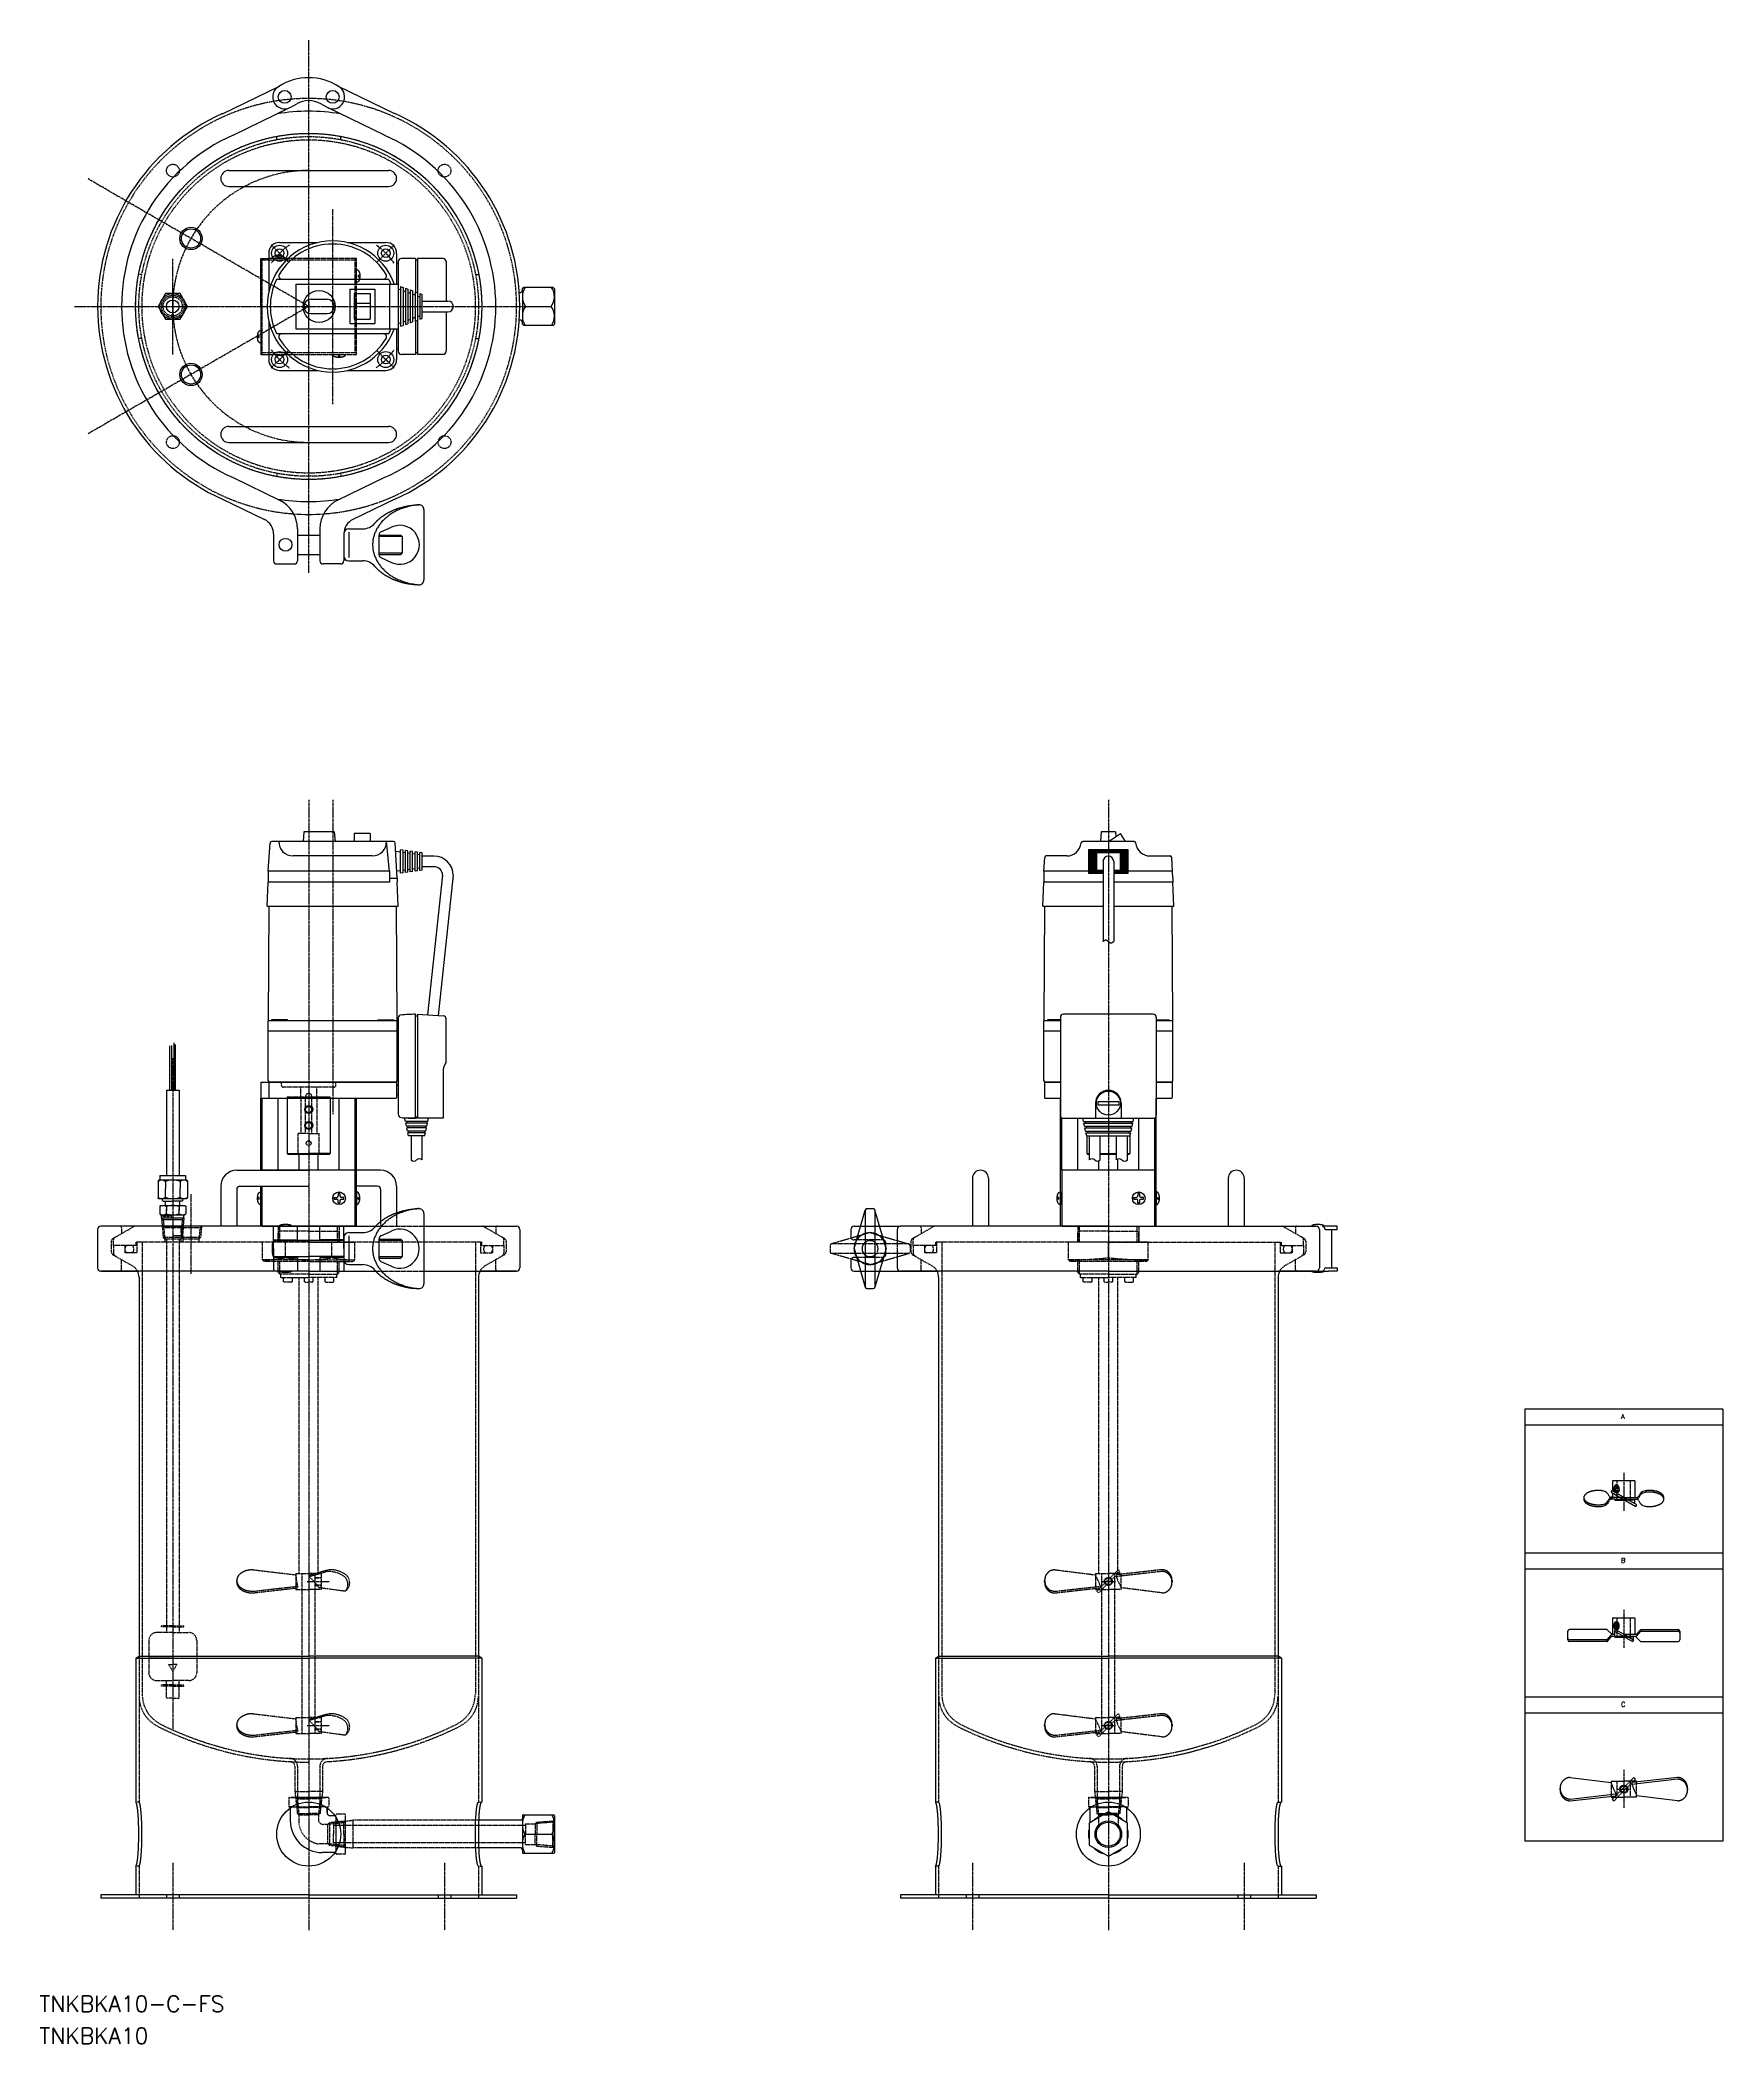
# Model space of a CAD drawing. Extents: x 249 to 1301, y 18 to 1271.
import ezdxf

# ---------------------------------------------------------------- set-up
doc = ezdxf.new("R2010")
doc.units = 0
doc.linetypes.add('CENTER', pattern=[2, 1.25, -0.25, 0.25, -0.25])
doc.linetypes.add('DASHED', pattern=[0.75, 0.5, -0.25])
doc.layers.get('0').update_dxf_attribs({"linetype": 'CONTINUOUS'})
doc.layers.add('CENTER', color=1, linetype='CENTER')
doc.styles.get("Standard").update_dxf_attribs({"font": 'txt.shx', "bigfont": 'bigfont.shx'})

# ---------------------------------------------------------------- blocks, each defined once
blk = doc.blocks.new('*U2')
at = {"color": 7, "linetype": 'CONTINUOUS'}
blk.add_text('A', height=3, dxfattribs=at).set_placement((493.8, 299.6))
blk = doc.blocks.new('*U3')
at = {"color": 7, "linetype": 'CONTINUOUS'}
blk.add_text('B', height=3, dxfattribs=at).set_placement((493.8, 209.6))
blk = doc.blocks.new('*U4')
at = {"color": 7, "linetype": 'CONTINUOUS'}
blk.add_text('C', height=3, dxfattribs=at).set_placement((493.8, 119.6))
blk = doc.blocks.new('*U7')
at = {"color": 7, "linetype": 'CONTINUOUS'}
blk.add_text('MC-8-2', height=1, dxfattribs=at).set_placement((325.1, 535.3))
blk = doc.blocks.new('*U8')
at = {"color": 7, "linetype": 'CONTINUOUS'}
blk.add_text('8', height=2, dxfattribs=at).set_placement((330.6, 1097.8))

msp = doc.modelspace()

# ---------------------------------------------------------------- linework, layer by layer
at = {"color": 7, "linetype": 'CONTINUOUS'}
for p, q in [((362.7, 1225), (398.2, 1242.3)), ((470.3, 1225), (434.8, 1242.3)), ((369.2, 1211.5), (404.8, 1228.8)), ((405.3, 1229), (409, 1231.2)), ((427.8, 1229), (424, 1231.2)), ((463.8, 1211.5), (428.2, 1228.8)), ((366.5, 1189.5), (466.5, 1189.5)), ((366.5, 1179.5), (466.5, 1179.5)), ((398.3, 1144.5), (422.5, 1144.5)), ((440.5, 1144.5), (464.7, 1144.5)), ((386.5, 1134.5), (391.5, 1134.5)), ((386.5, 1134.5), (391.5, 1134.5)), ((386.5, 1104.5), (386.5, 1134.5)), ((386.5, 1134.5), (386.5, 1133.5)), ((386.5, 1133.5), (386.5, 1074.5)), ((386.5, 1133.5), (386.5, 1133.5)), ((391.5, 1137.7), (391.5, 1113.5)), ((401.5, 1134.5), (393.5, 1134.5)), ((471.5, 1137.7), (471.5, 1118.5)), ((472.5, 1131.4), (471.5, 1131.4)), ((472.5, 1132.5), (472.5, 1076.5)), ((483.3, 1134.5), (474.5, 1134.5)), ((483.3, 1134.5), (483.3, 1113.6)), ((484.5, 1133.5), (483.3, 1133.5)), ((484.5, 1134.5), (484.5, 1074.5)), ((500.5, 1134.5), (484.5, 1134.5)), ((502.5, 1132.5), (502.5, 1107.9)), ((397, 1121.5), (466, 1121.5)), ((408.5, 1118.5), (472.5, 1118.5)), ((408.5, 1118.5), (408.5, 1090.5)), ((442.3, 1115.3), (442.3, 1093.8)), ((442.3, 1115.3), (457.8, 1115.3)), ((457.8, 1115.3), (457.8, 1093.8)), ((467, 1118.5), (467, 1090.5)), ((472.5, 1118.5), (472.5, 1090.5)), ((474, 1114.8), (472.5, 1115.4)), ((474, 1117), (474, 1092.1)), ((474, 1117), (475.5, 1116.4)), ((475.5, 1116.4), (475.5, 1092.6)), ((477, 1115.9), (477, 1093.2)), ((477, 1115.9), (478.5, 1115.3)), ((478.5, 1115.3), (478.5, 1093.7)), ((550.1, 1115.5), (551.1, 1116.5)), ((550.1, 1114.2), (550.1, 1115.5)), ((551.1, 1116.5), (569.1, 1116.5)), ((569.1, 1116.5), (570.1, 1115.5)), ((570.1, 1115.5), (570.1, 1093.5)), ((386.5, 1104.5), (386.5, 1074.5)), ((418, 1109), (428, 1109)), ((445, 1112.5), (445, 1096.5)), ((445, 1112.5), (455, 1112.5)), ((445, 1106.5), (455, 1106.5)), ((455, 1112.5), (455, 1096.5)), ((477, 1113.7), (475.5, 1114.3)), ((480, 1112.6), (478.5, 1113.2)), ((480, 1114.8), (480, 1094.3)), ((480, 1114.8), (481.5, 1114.2)), ((481.5, 1114.2), (481.5, 1094.8)), ((483, 1111.5), (481.5, 1112.1)), ((483, 1113.7), (483, 1095.4)), ((483, 1113.7), (484.5, 1113.1)), ((484.5, 1113.1), (484.5, 1095.9)), ((486, 1110.4), (484.5, 1111)), ((486, 1112.6), (486, 1096.5)), ((486, 1112.6), (487.5, 1112)), ((487.5, 1097), (487.5, 1112)), ((487.5, 1107.9), (503.6, 1107.9)), ((548.2, 1113.2), (549.1, 1113.2)), ((549.1, 1113.2), (550.1, 1114.2)), ((550.1, 1114.2), (550.1, 1094.9)), ((552.1, 1104.5), (568.1, 1104.5)), ((391.5, 1095.5), (391.5, 1071.3)), ((408.5, 1090.5), (472.5, 1090.5)), ((418, 1100), (428, 1100)), ((442.3, 1093.8), (457.8, 1093.8)), ((445, 1096.5), (455, 1096.5)), ((471.5, 1090.5), (471.5, 1071.3)), ((474, 1094.2), (472.5, 1093.6)), ((474, 1092.1), (475.5, 1092.6)), ((477, 1095.3), (475.5, 1094.7)), ((477, 1093.2), (478.5, 1093.7)), ((480, 1096.4), (478.5, 1095.8)), ((480, 1094.3), (481.5, 1094.8)), ((483, 1097.5), (481.5, 1096.9)), ((483, 1095.4), (484.5, 1095.9)), ((483.3, 1095.5), (483.3, 1074.5)), ((486, 1098.6), (484.5, 1098)), ((486, 1096.5), (487.5, 1097)), ((487.5, 1101.2), (503.6, 1101.2)), ((502.5, 1101.2), (502.5, 1076.5)), ((549.1, 1095.9), (548.2, 1095.9)), ((549.8, 1095.6), (549.1, 1095.9)), ((550.1, 1094.9), (549.8, 1095.6)), ((550.1, 1093.5), (550.1, 1094.9)), ((550.1, 1093.5), (551.1, 1092.5)), ((569.1, 1092.5), (551.1, 1092.5)), ((569.1, 1092.5), (570.1, 1093.5)), ((385.5, 1086), (384.5, 1086)), ((385.5, 1085), (384.5, 1085)), ((385.5, 1085), (385.5, 1086)), ((386.5, 1089.5), (386.5, 1081.5)), ((397, 1087.5), (466, 1087.5)), ((472.5, 1077.6), (471.5, 1077.6)), ((386.5, 1074.5), (391.5, 1074.5)), ((387.5, 1074.5), (391.5, 1074.5)), ((483.3, 1074.5), (474.5, 1074.5)), ((484.5, 1075.5), (483.3, 1075.5)), ((500.5, 1074.5), (484.5, 1074.5)), ((398.3, 1064.5), (422.5, 1064.5)), ((440.5, 1064.5), (464.7, 1064.5)), ((366.5, 1029.5), (466.5, 1029.5)), ((366.5, 1019.5), (466.5, 1019.5)), ((369.2, 997.5), (398.2, 983.4)), ((463.8, 997.5), (434.8, 983.4)), ((362.7, 984), (388.9, 971.3)), ((470.3, 984), (444.2, 971.3)), ((488.5, 977.5), (488.5, 933.5)), ((409.5, 965.4), (409.5, 945.5)), ((423.5, 965.5), (423.5, 945.5)), ((441.5, 965.5), (450.3, 965.5)), ((461.7, 963.6), (468.2, 966.5)), ((394.5, 962.3), (394.5, 945.5)), ((409.5, 961.5), (423.5, 961.5)), ((438.5, 962.5), (438.5, 948.5)), ((438.5, 962.3), (438.5, 945.5)), ((438.5, 959.2), (438.5, 945.5)), ((441.5, 963.5), (441.5, 947.5)), ((441.5, 963.5), (441.5, 947.5)), ((460.5, 949.3), (460.5, 961.7)), ((460.5, 961.5), (474.2, 961.5)), ((475, 960.7), (460.5, 960.7)), ((474.2, 961.5), (475, 960.7)), ((475, 960.7), (475, 950.3)), ((396.5, 943.5), (407.5, 943.5)), ((409.5, 949.5), (423.5, 949.5)), ((436.5, 943.5), (425.5, 943.5)), ((441.5, 945.5), (450.3, 945.5)), ((475, 950.3), (460.5, 950.3)), ((460.5, 949.5), (474.2, 949.5)), ((461.7, 947.5), (468.2, 944.5)), ((474.2, 949.5), (475, 950.3)), ((391.1, 751.5), (392.4, 769.1)), ((469.6, 770), (393.4, 770)), ((413.5, 776), (413, 770)), ((432.5, 776), (413.5, 776)), ((432.5, 776), (433, 770)), ((455, 775), (445, 775)), ((445, 775), (445, 770)), ((455, 775), (455, 770)), ((467, 751.5), (465.2, 770)), ((471.9, 747), (470.6, 769.1)), ((474, 750.2), (474, 764.8)), ((475.5, 764.6), (474, 764.8)), ((475.5, 750.4), (475.5, 764.6)), ((477, 750.6), (477, 764.4)), ((478.5, 764.2), (477, 764.4)), ((478.5, 750.8), (478.5, 764.2)), ((932.6, 770), (900.5, 770)), ((929, 764.8), (904.1, 764.8)), ((904.1, 764.8), (904.1, 750.2)), ((928.4, 764.6), (904.6, 764.6)), ((904.6, 764.6), (904.6, 750.4)), ((927.9, 764.4), (905.2, 764.4)), ((905.2, 764.4), (905.2, 750.6)), ((927.3, 764.2), (905.7, 764.2)), ((905.7, 764.2), (905.7, 750.8)), ((912, 776), (911.5, 770)), ((921, 776), (912, 776)), ((916.5, 770), (924, 775)), ((921, 776), (921.2, 773.2)), ((927.3, 770), (924, 775)), ((927.3, 750.8), (927.3, 764.2)), ((927.9, 750.6), (927.9, 764.4)), ((928.4, 750.4), (928.4, 764.6)), ((929, 750.2), (929, 764.8)), ((456.2, 761), (406.8, 761)), ((474, 763.3), (471, 763.7)), ((474, 751.7), (471.9, 751.4)), ((477, 762.9), (475.5, 763.1)), ((477, 752.1), (475.5, 751.9)), ((480, 762.5), (478.5, 762.7)), ((480, 752.5), (478.5, 752.3)), ((480, 751), (480, 764)), ((481.5, 763.8), (480, 764)), ((481.5, 751.2), (481.5, 763.8)), ((483, 762.1), (481.5, 762.3)), ((483, 752.9), (481.5, 752.7)), ((483, 751.4), (483, 763.6)), ((484.5, 763.4), (483, 763.6)), ((484.5, 751.6), (483, 751.4)), ((484.5, 751.6), (484.5, 763.4)), ((486, 761.7), (484.5, 761.9)), ((486, 753.3), (484.5, 753.1)), ((486, 751.8), (486, 763.2)), ((487.5, 763), (486, 763.2)), ((487.5, 752), (486, 751.8)), ((487.5, 752), (487.5, 763)), ((494.9, 760.9), (487.5, 760.9)), ((494.9, 754.2), (487.5, 754.2)), ((876.1, 751.5), (876.7, 760.1)), ((890.5, 761), (877.7, 761)), ((926.8, 764), (906.3, 764)), ((906.3, 764), (906.3, 751)), ((926.2, 763.8), (906.8, 763.8)), ((906.8, 763.8), (906.8, 751.2)), ((925.7, 763.6), (907.4, 763.6)), ((907.4, 763.6), (907.4, 751.4)), ((925.1, 763.4), (907.9, 763.4)), ((907.9, 763.4), (907.9, 751.6)), ((907.9, 751.6), (913.2, 751.6)), ((924.6, 763.2), (908.5, 763.2)), ((908.5, 763.2), (908.5, 751.8)), ((908.5, 751.8), (913.2, 751.8)), ((924, 763), (909, 763)), ((909, 763), (909, 752)), ((909, 752), (913.2, 752)), ((913.2, 757.5), (913.2, 707.5)), ((919.9, 757.5), (919.9, 707.5)), ((919.9, 752), (924, 752)), ((919.9, 751.8), (924.6, 751.8)), ((919.9, 751.6), (925.1, 751.6)), ((924, 752), (924, 763)), ((924.6, 751.8), (924.6, 763.2)), ((925.1, 751.6), (925.1, 763.4)), ((925.7, 751.4), (925.7, 763.6)), ((926.2, 751.2), (926.2, 763.8)), ((926.8, 751), (926.8, 764)), ((942.5, 761), (955.1, 761)), ((956.9, 747), (956.1, 760.1)), ((390.5, 729.5), (391.1, 744.5)), ((467, 751.5), (391.1, 751.5)), ((391.1, 751.5), (391.1, 744.5)), ((467, 744.5), (391.1, 744.5)), ((467, 751.5), (467, 744.5)), ((467, 747), (471.9, 747)), ((471.9, 747), (471.9, 744.5)), ((472.5, 729.5), (471.9, 744.5)), ((475.5, 750.4), (474, 750.2)), ((478.5, 750.8), (477, 750.6)), ((481.5, 751.2), (480, 751)), ((500.2, 748.9), (490.8, 661.7)), ((506.9, 748.9), (497.4, 661.3)), ((875.5, 729.5), (876.1, 744.5)), ((904.1, 751.5), (876.1, 751.5)), ((876.1, 751.5), (876.1, 744.5)), ((913.2, 744.5), (876.1, 744.5)), ((904.1, 750.2), (913.2, 750.2)), ((904.6, 750.4), (913.2, 750.4)), ((905.2, 750.6), (913.2, 750.6)), ((905.7, 750.8), (913.2, 750.8)), ((906.3, 751), (913.2, 751)), ((906.8, 751.2), (913.2, 751.2)), ((907.4, 751.4), (913.2, 751.4)), ((919.9, 751.4), (925.7, 751.4)), ((919.9, 751.2), (926.2, 751.2)), ((919.9, 751), (926.8, 751)), ((919.9, 750.8), (927.3, 750.8)), ((919.9, 750.6), (927.9, 750.6)), ((919.9, 750.4), (928.4, 750.4)), ((919.9, 750.2), (929, 750.2)), ((956.9, 744.5), (919.9, 744.5)), ((956.6, 751.5), (929, 751.5)), ((956.9, 747), (956.9, 744.5)), ((957.5, 729.5), (956.9, 744.5)), ((390.5, 729.5), (472.5, 729.5)), ((391.3, 658), (391.7, 729.5)), ((471.3, 729.5), (471.7, 658)), ((875.5, 729.5), (913.2, 729.5)), ((876.3, 658), (876.7, 729.5)), ((919.9, 729.5), (957.5, 729.5)), ((956.3, 729.5), (956.7, 658)), ((471.8, 658), (391.2, 658)), ((391.2, 620.5), (391.2, 658)), ((471.8, 651.5), (391.2, 651.5)), ((403.3, 658.5), (393.3, 658.5)), ((393.3, 658.5), (393.3, 658)), ((403.3, 658), (403.3, 658.5)), ((459.7, 658.5), (469.7, 658.5)), ((459.7, 658), (459.7, 658.5)), ((469.7, 658.5), (469.7, 658)), ((472.5, 659.5), (471.7, 659.5)), ((471.8, 620.5), (471.8, 658)), ((472.5, 653.5), (471.8, 653.5)), ((472.5, 659.6), (472.5, 599.5)), ((483.3, 597), (483.3, 662)), ((483.3, 661), (484.5, 661)), ((484.5, 662), (484.5, 597)), ((484.5, 662), (500.6, 661.1)), ((502.5, 632), (502.5, 659.1)), ((876.2, 620.5), (876.2, 658)), ((886.5, 658), (876.2, 658)), ((886.5, 651.5), (876.2, 651.5)), ((886.5, 658.5), (878.4, 658.5)), ((878.4, 658.5), (878.4, 658)), ((886.5, 660), (886.5, 599)), ((944.5, 662), (888.5, 662)), ((946.5, 660), (946.5, 599)), ((946.5, 658.5), (954.6, 658.5)), ((956.8, 658), (946.5, 658)), ((956.8, 651.5), (946.5, 651.5)), ((954.6, 658.5), (954.6, 658)), ((956.8, 620.5), (956.8, 658)), ((329.6, 614.5), (329.6, 642.2)), ((331, 614.5), (331, 642.6)), ((332.3, 614.5), (332.3, 644.2)), ((333.3, 614.5), (333.3, 643.2)), ((327.5, 614.5), (335.5, 614.5)), ((327.5, 614.5), (327.5, 561.3)), ((335.5, 614.5), (335.5, 561.3)), ((386.5, 619.3), (386.7, 619.5)), ((386.5, 619.3), (386.5, 609.7)), ((386.7, 619.5), (471.3, 619.5)), ((391.7, 619.5), (391.5, 619.3)), ((391.5, 619.3), (391.5, 609.7)), ((470.8, 619.5), (392.2, 619.5)), ((471.3, 619.5), (471.5, 619.3)), ((471.5, 619.3), (471.5, 609.7)), ((472.5, 617.5), (471.5, 617.5)), ((500.5, 626), (500.5, 597)), ((876.5, 619.3), (876.7, 619.5)), ((876.5, 619.3), (876.5, 609.7)), ((876.7, 619.5), (886.5, 619.5)), ((886.5, 619.5), (877.2, 619.5)), ((946.5, 619.5), (956.3, 619.5)), ((955.8, 619.5), (946.5, 619.5)), ((956.3, 619.5), (956.5, 619.3)), ((956.5, 619.3), (956.5, 609.7)), ((386.5, 609.7), (386.7, 609.5)), ((386.5, 609.5), (386.7, 609.5)), ((386.5, 564.5), (386.5, 609.5)), ((386.7, 609.5), (471.3, 609.5)), ((387.5, 609.5), (445.5, 609.5)), ((387.5, 564.5), (387.5, 609.5)), ((391.5, 609.7), (391.7, 609.5)), ((397.5, 564.5), (397.5, 609.5)), ((403, 610), (403, 575)), ((430, 610), (430, 575)), ((435.5, 564.5), (435.5, 609.5)), ((445.5, 529.5), (445.5, 609.5)), ((445.5, 564.5), (445.5, 609.5)), ((446.5, 529.5), (446.5, 609.5)), ((471.5, 609.7), (471.3, 609.5)), ((472.5, 611.5), (471.5, 611.5)), ((876.5, 609.7), (876.7, 609.5)), ((876.7, 609.5), (886.5, 609.5)), ((886.5, 529.5), (886.5, 609.5)), ((908.5, 606.5), (908.5, 597)), ((910, 607.5), (923, 607.5)), ((910, 607.5), (910, 605.5)), ((910, 605.5), (923, 605.5)), ((923, 607.5), (923, 605.5)), ((924.5, 606.5), (924.5, 597)), ((946.5, 529.5), (946.5, 609.5)), ((946.5, 609.5), (956.3, 609.5)), ((956.5, 609.7), (956.3, 609.5)), ((500.5, 597), (476.5, 597)), ((477, 595), (476.5, 597)), ((491, 595), (477, 595)), ((490.8, 594), (477.2, 594)), ((477.6, 592), (477.2, 594)), ((490.4, 592), (477.6, 592)), ((477.7, 595), (477.7, 594)), ((490.1, 591), (477.9, 591)), ((478.3, 589), (477.9, 591)), ((489.7, 589), (478.3, 589)), ((478.4, 592), (478.4, 591)), ((478.5, 597), (478.5, 597.2)), ((479.1, 589), (479.1, 588)), ((483.3, 598), (484.5, 598)), ((488.9, 589), (488.9, 588)), ((489.6, 592), (489.6, 591)), ((489.7, 589), (490.1, 591)), ((490.3, 595), (490.3, 594)), ((490.4, 592), (490.8, 594)), ((491, 595), (491.5, 597)), ((887.5, 564.5), (887.5, 597.3)), ((888.5, 597), (944.5, 597)), ((897.5, 564.5), (897.5, 597)), ((901, 595), (900.5, 597)), ((901, 595), (932, 595)), ((901.2, 594), (931.8, 594)), ((901.6, 592), (901.2, 594)), ((901.6, 592), (931.4, 592)), ((901.9, 591), (931.1, 591)), ((902.3, 589), (901.9, 591)), ((902.2, 595), (902.2, 594)), ((902.3, 589), (930.7, 589)), ((902.9, 592), (902.9, 591)), ((903.6, 589), (903.6, 588)), ((929.4, 589), (929.4, 588)), ((930.1, 592), (930.1, 591)), ((930.7, 589), (931.1, 591)), ((930.8, 595), (930.8, 594)), ((931.4, 592), (931.8, 594)), ((932, 595), (932.5, 597)), ((935.5, 564.5), (935.5, 597)), ((945.5, 564.5), (945.5, 597.3)), ((489.5, 588), (478.5, 588)), ((479, 586), (478.5, 588)), ((489, 586), (479, 586)), ((480.7, 571), (480.7, 586)), ((487.4, 571), (487.4, 586)), ((489, 586), (489.5, 588)), ((902.5, 588), (930.5, 588)), ((903, 586), (902.5, 588)), ((903, 586), (930, 586)), ((903, 586), (903, 575)), ((904.7, 571), (904.7, 586)), ((911.4, 571), (911.4, 586)), ((921.7, 571), (921.7, 586)), ((928.4, 571), (928.4, 586)), ((930, 586), (930.5, 588)), ((930, 586), (930, 575)), ((371.5, 564.5), (416.5, 564.5)), ((445.5, 564.5), (387.5, 564.5)), ((403, 575), (416.5, 575)), ((403, 575), (403.5, 574.5)), ((403.5, 574.5), (429.5, 574.5)), ((410.5, 564.5), (410.5, 574.5)), ((430, 575), (416.5, 575)), ((422.5, 564.5), (422.5, 574.5)), ((430, 575), (429.5, 574.5)), ((461.5, 564.5), (446.5, 564.5)), ((945.5, 564.5), (887.5, 564.5)), ((887.5, 564.5), (887.5, 529.5)), ((903.5, 574.5), (903, 575)), ((903, 575), (904.7, 575)), ((903.5, 574.5), (904.7, 574.5)), ((910.5, 564.5), (910.5, 570.5)), ((911.4, 575), (921.7, 575)), ((911.4, 574.5), (921.7, 574.5)), ((922.5, 564.5), (922.5, 571.6)), ((928.4, 575), (930, 575)), ((928.4, 574.5), (929.5, 574.5)), ((930, 575), (929.5, 574.5)), ((945.5, 529.5), (945.5, 564.5)), ((322.3, 557.8), (322.8, 558.3)), ((322.3, 557.8), (322.3, 547.2)), ((340.2, 558.3), (322.8, 558.3)), ((323.5, 561.2), (323.6, 561.3)), ((323.5, 561.2), (323.5, 558.3)), ((323.6, 561.3), (339.4, 561.3)), ((326.9, 557.3), (326.9, 553.1)), ((326.9, 557.3), (326.9, 553.1)), ((326.9, 547.7), (326.9, 553.1)), ((336.1, 557.3), (336.1, 553.1)), ((336.1, 547.7), (336.1, 553.1)), ((339.5, 561.2), (339.4, 561.3)), ((339.5, 561.2), (339.5, 558.3)), ((340.7, 557.8), (340.2, 558.3)), ((340.7, 557.8), (340.7, 547.2)), ((361.5, 554.5), (361.5, 529.5)), ((371.5, 552.5), (371.5, 529.5)), ((373.5, 554.5), (416.5, 554.5)), ((386.5, 529.5), (386.5, 554.5)), ((387.5, 529.5), (387.5, 554.5)), ((459.5, 554.5), (446.5, 554.5)), ((461.5, 552.5), (461.5, 532.5)), ((471.5, 554.5), (471.5, 537.9)), ((831.5, 559.5), (831.5, 529.5)), ((841.5, 559.5), (841.5, 529.5)), ((991.5, 559.5), (991.5, 529.5)), ((1001.5, 559.5), (1001.5, 529.5)), ((322.8, 546.7), (322.3, 547.2)), ((340.2, 546.7), (322.8, 546.7)), ((323.4, 542), (323.9, 542.5)), ((323.4, 542), (323.4, 537.2)), ((323.9, 542.5), (339.1, 542.5)), ((325.1, 545.6), (325.1, 546.7)), ((325.6, 545.1), (325.1, 545.6)), ((325.5, 542.5), (337.5, 542.5)), ((325.6, 545.1), (331.5, 545.1)), ((327, 542.5), (327, 545.2)), ((327.5, 541.9), (327.5, 539.2)), ((327.5, 541.9), (327.5, 539.5)), ((327.5, 537.3), (327.5, 540.4)), ((337.4, 545.1), (331.5, 545.1)), ((335.5, 541.9), (335.5, 539.5)), ((335.5, 541.9), (335.5, 539.5)), ((335.5, 537.3), (335.5, 540.4)), ((336, 542.5), (336, 545.2)), ((337.4, 545.1), (337.9, 545.6)), ((337.9, 545.6), (337.9, 546.7)), ((339.1, 542.5), (339.6, 542)), ((339.6, 542), (339.6, 537.2)), ((340.2, 546.7), (340.7, 547.2)), ((385.5, 547.5), (384.5, 547.5)), ((385.5, 546.5), (384.5, 546.5)), ((385.5, 546.5), (385.5, 547.5)), ((386.5, 551), (386.5, 543)), ((432.5, 546.5), (432.5, 547.5)), ((432.5, 547.5), (434, 547.5)), ((432.5, 546.5), (434, 546.5)), ((436, 550), (435, 550)), ((435, 550), (435, 548.5)), ((435, 544), (435, 545.5)), ((436, 544), (435, 544)), ((436, 550), (436, 548.5)), ((436, 545.5), (436, 544)), ((438.5, 547.5), (437, 547.5)), ((437, 546.5), (438.5, 546.5)), ((438.5, 546.5), (438.5, 547.5)), ((446.5, 551), (446.5, 543)), ((447.5, 547.5), (448.5, 547.5)), ((447.5, 546.5), (447.5, 547.5)), ((447.5, 546.5), (448.5, 546.5)), ((757.5, 515.5), (764.5, 539.5)), ((764.5, 539.5), (764.5, 491.5)), ((765.5, 540.5), (769.5, 540.5)), ((770.5, 539.5), (770.5, 491.5)), ((777.5, 515.5), (770.5, 539.5)), ((885.5, 547.5), (884.5, 547.5)), ((885.5, 546.5), (884.5, 546.5)), ((885.5, 546.5), (885.5, 547.5)), ((886.5, 551), (886.5, 543)), ((932.5, 546.5), (932.5, 547.5)), ((932.5, 547.5), (934, 547.5)), ((932.5, 546.5), (934, 546.5)), ((936, 550), (935, 550)), ((935, 550), (935, 548.5)), ((935, 544), (935, 545.5)), ((936, 544), (935, 544)), ((936, 550), (936, 548.5)), ((936, 545.5), (936, 544)), ((938.5, 547.5), (937, 547.5)), ((937, 546.5), (938.5, 546.5)), ((938.5, 546.5), (938.5, 547.5)), ((946.5, 551), (946.5, 543)), ((947.5, 547.5), (948.5, 547.5)), ((947.5, 546.5), (947.5, 547.5)), ((947.5, 546.5), (948.5, 546.5)), ((284.5, 527.5), (284.5, 503.5)), ((416.5, 529.5), (286.5, 529.5)), ((323.4, 537.2), (323.9, 536.7)), ((323.9, 536.7), (339.1, 536.7)), ((323.9, 536.7), (339.1, 536.7)), ((324.5, 534.7), (324.5, 536.7)), ((324.5, 534.7), (324.9, 529.5)), ((324.5, 534.7), (325.6, 533.7)), ((324.5, 534.7), (338.5, 534.7)), ((324.9, 529.5), (338.1, 529.5)), ((325.5, 536.7), (337.5, 536.7)), ((325.6, 533.7), (325.9, 529.5)), ((325.6, 533.7), (337.4, 533.7)), ((326, 536.7), (337, 536.7)), ((337.1, 529.5), (336.5, 522.5)), ((337.4, 533.7), (337.1, 529.5)), ((338.5, 534.7), (337.4, 533.7)), ((337.6, 523.5), (338.1, 529.5)), ((338.5, 534.7), (338.1, 529.5)), ((338.5, 534.7), (338.5, 536.7)), ((339.1, 536.7), (339.6, 537.2)), ((387.5, 529.5), (384.5, 529.5)), ((445.5, 529.5), (387.5, 529.5)), ((387.5, 529.5), (445.5, 529.5)), ((394.5, 521), (394.5, 529.5)), ((397.5, 529.5), (435.5, 529.5)), ((409.5, 521), (409.5, 529.5)), ((416.5, 529.5), (458.3, 529.5)), ((423.5, 521), (423.5, 529.5)), ((438.5, 521), (438.5, 529.5)), ((461.7, 523.6), (468.2, 526.5)), ((488.5, 537.5), (488.5, 493.5)), ((488.5, 529.5), (546.5, 529.5)), ((548.5, 527.5), (548.5, 503.5)), ((755.5, 527.5), (755.5, 523)), ((757.5, 529.5), (786.5, 529.5)), ((784.5, 527.5), (784.5, 520.6)), ((916.5, 529.5), (786.5, 529.5)), ((887.5, 529.5), (886.5, 529.5)), ((887.5, 529.5), (916.5, 529.5)), ((916.5, 529.5), (1046.5, 529.5)), ((916.5, 529.5), (945.5, 529.5)), ((945.5, 529.5), (946.5, 529.5)), ((1048.5, 527.5), (1048.5, 503.5)), ((1059.5, 529.5), (1050.5, 529.5)), ((1051.5, 528.5), (1051.5, 528.5)), ((1052.5, 527.5), (1056.1, 527.5)), ((1056.1, 527.5), (1056.1, 503.5)), ((1056.1, 527.5), (1059.5, 527.5)), ((1059.5, 527.5), (1059.5, 529.5)), ((337.6, 523.5), (331.5, 523.5)), ((337.6, 523.5), (336.5, 522.5)), ((394.5, 521), (409.5, 521)), ((394.5, 515.5), (394.5, 520.5)), ((394.5, 520.5), (416.5, 520.5)), ((394.5, 515.5), (394.5, 510.5)), ((398, 521), (398, 520.5)), ((406, 521), (406, 520.5)), ((416.5, 520.5), (409.2, 520.5)), ((438.5, 520.5), (416.5, 520.5)), ((438.5, 521), (423.5, 521)), ((438.5, 522.5), (438.5, 508.5)), ((438.5, 515.5), (438.5, 520.5)), ((438.5, 515.5), (438.5, 510.5)), ((441.5, 525.5), (450.3, 525.5)), ((441.5, 523.5), (441.5, 507.5)), ((441.5, 523.5), (441.5, 507.5)), ((460.5, 509.3), (460.5, 521.7)), ((460.5, 521.5), (474.2, 521.5)), ((475, 520.7), (460.5, 520.7)), ((474.2, 521.5), (475, 520.7)), ((475, 520.7), (475, 510.3)), ((757.5, 515.5), (764.5, 491.5)), ((777.5, 515.5), (770.5, 491.5)), ((416.5, 501.5), (286.5, 501.5)), ((286.5, 501.5), (298, 501.5)), ((298, 501.5), (310.2, 501.5)), ((394.5, 510.5), (416.5, 510.5)), ((394.5, 510), (394.5, 501.5)), ((394.5, 510), (409.5, 510)), ((398, 510), (398, 510.5)), ((406, 510), (406, 510.5)), ((409.5, 510), (409.5, 501.5)), ((438.5, 510.5), (416.5, 510.5)), ((416.5, 501.5), (458.3, 501.5)), ((438.5, 510), (423.5, 510)), ((423.5, 510), (423.5, 501.5)), ((438.5, 510), (438.5, 501.5)), ((441.5, 505.5), (450.3, 505.5)), ((475, 510.3), (460.5, 510.3)), ((460.5, 509.5), (474.2, 509.5)), ((461.7, 507.5), (468.2, 504.5)), ((474.2, 509.5), (475, 510.3)), ((488.5, 501.5), (546.5, 501.5)), ((535, 501.5), (523.6, 501.5)), ((546.5, 501.5), (535, 501.5)), ((755.5, 508), (755.5, 503.5)), ((757.5, 501.5), (786.5, 501.5)), ((784.5, 510.5), (784.5, 503.5)), ((786.5, 501.5), (798, 501.5)), ((916.5, 501.5), (786.5, 501.5)), ((798, 501.5), (810.2, 501.5)), ((916.5, 501.5), (1046.5, 501.5)), ((1035, 501.5), (1022.8, 501.5)), ((1046.5, 501.5), (1035, 501.5)), ((1046.5, 501.5), (1054.1, 501.5)), ((1051.5, 502.5), (1051.5, 502.5)), ((1052.5, 503.5), (1056.1, 503.5)), ((1059.5, 501.5), (1054.1, 501.5)), ((1056.1, 503.5), (1059.5, 503.5)), ((1059.5, 503.5), (1059.5, 501.5)), ((310.4, 497.7), (310.4, 260.8)), ((522.7, 497.7), (522.7, 260.8)), ((765.5, 490.5), (769.5, 490.5)), ((810.4, 497.7), (810.4, 260.8)), ((1022.6, 497.7), (1022.6, 260.8)), ((1176.9, 415.1), (1176.9, 145.1)), ((1176.9, 415.1), (1176.9, 145.1)), ((1300.8, 415.1), (1176.9, 415.1)), ((1300.8, 415.1), (1300.8, 145.1)), ((1300.8, 415.1), (1300.8, 145.1)), ((1300.8, 405.1), (1176.9, 405.1)), ((1231.4, 364.4), (1230.8, 363.3)), ((1230.8, 363.3), (1246.3, 354.3)), ((1246.9, 355.4), (1231.4, 364.4)), ((1245.8, 370.3), (1231.8, 370.3)), ((1245.8, 370.3), (1231.8, 370.3)), ((1231.8, 370.3), (1231.8, 364.1)), ((1245.8, 370.3), (1245.8, 360)), ((1213.8, 359.9), (1213.8, 358.8)), ((1230.7, 360), (1230.8, 360)), ((1231.8, 358.8), (1230.7, 358.8)), ((1231.8, 362.7), (1231.8, 359.8)), ((1236.6, 360), (1231.8, 360)), ((1233.3, 358.8), (1231.8, 358.8)), ((1233.1, 358.8), (1233.1, 358.3)), ((1233.1, 358.3), (1238.8, 358.3)), ((1233.3, 358.8), (1238.7, 358.8)), ((1238.7, 358.8), (1238.8, 358.8)), ((1239, 360), (1238.8, 360)), ((1238.8, 358.3), (1239.6, 358.3)), ((1239, 360), (1247, 360)), ((1241.1, 358.8), (1244.3, 358.8)), ((1244.3, 358.8), (1245.8, 358.8)), ((1245.8, 358.8), (1247, 358.8)), ((1245.8, 356), (1245.8, 358.8)), ((1246.3, 354.3), (1246.9, 355.4)), ((1263.8, 358.8), (1263.8, 359.9)), ((1300.8, 325.1), (1176.9, 325.1)), ((1300.8, 315.1), (1176.9, 315.1)), ((1203.8, 270.9), (1203.8, 276.4)), ((1228, 277.4), (1204.8, 277.4)), ((1231.1, 274.7), (1228.7, 277.1)), ((1231.8, 284.7), (1238.8, 284.7)), ((1231.8, 284.7), (1231.8, 274.4)), ((1233.5, 277.4), (1232.9, 276.4)), ((1232.9, 276.4), (1238.8, 273)), ((1232.9, 276.4), (1232.9, 273.2)), ((1233.5, 277.4), (1238.8, 274.4)), ((1238.8, 284.7), (1245.8, 284.7)), ((1245.8, 284.7), (1245.8, 274.4)), ((1249.3, 276.4), (1246.8, 273.5)), ((1249, 277.1), (1247, 274.7)), ((1249.3, 277.3), (1249.3, 276.4)), ((1249.3, 276.4), (1272.8, 276.4)), ((1249.8, 277.4), (1272.8, 277.4)), ((1273.8, 276.4), (1273.8, 270.9)), ((1228.3, 270.9), (1204.8, 270.9)), ((1227.9, 269.9), (1204.8, 269.9)), ((1228.3, 270.9), (1231.1, 274.1)), ((1228.3, 270), (1228.3, 270.9)), ((1228.6, 270.2), (1231, 272.9)), ((1231.7, 273.2), (1238.5, 273.2)), ((1231.8, 274.4), (1232.9, 274.4)), ((1233.1, 273.2), (1233.1, 272.7)), ((1233.1, 272.7), (1238.8, 272.7)), ((1238.5, 273.2), (1238.8, 273.2)), ((1238.8, 274.4), (1246.2, 274.4)), ((1238.8, 274.4), (1244.8, 270.9)), ((1238.8, 273), (1244.2, 269.9)), ((1238.8, 272.7), (1239.3, 272.7)), ((1240.9, 273.2), (1246.1, 273.2)), ((1244.8, 270.9), (1244.2, 269.9)), ((1244.6, 273.2), (1244.6, 272.7)), ((1244.8, 270.9), (1244.8, 273.2)), ((1246.3, 272.9), (1249, 270.2)), ((1249.7, 269.9), (1272.8, 269.9)), ((308.4, 259.5), (310.4, 260.8)), ((308.4, 259.5), (308.4, 169.5)), ((308.5, 259.5), (416.5, 259.5)), ((310.4, 260.8), (416.5, 260.8)), ((522.7, 260.8), (416.5, 260.8)), ((524.5, 259.5), (416.5, 259.5)), ((524.7, 259.5), (522.7, 260.8)), ((524.7, 259.5), (524.7, 169.5)), ((808.4, 259.5), (810.4, 260.8)), ((808.4, 259.5), (808.4, 169.5)), ((808.5, 259.5), (916.5, 259.5)), ((810.4, 260.8), (916.5, 260.8)), ((1022.6, 260.8), (916.5, 260.8)), ((1024.5, 259.5), (916.5, 259.5)), ((1024.7, 259.5), (1022.6, 260.8)), ((1024.7, 259.5), (1024.7, 169.5)), ((1300.8, 235.1), (1176.9, 235.1)), ((1300.8, 225.1), (1176.9, 225.1)), ((1199, 177.1), (1199, 178.1)), ((1205.3, 184.9), (1230.8, 181.7)), ((1230.8, 182.6), (1230.8, 181.7)), ((1230.8, 182.6), (1238.8, 182.6)), ((1246.8, 182.6), (1238.8, 182.6)), ((1242.8, 182.6), (1245, 184.9)), ((1272.4, 184.9), (1243.8, 181.7)), ((1272.4, 183.8), (1243.8, 180.6)), ((1243.8, 181.7), (1243.8, 180.6)), ((1244.9, 182.6), (1246.1, 183.8)), ((1245, 184.9), (1246.1, 183.8)), ((1246.8, 182), (1246.8, 182.6)), ((1278.7, 178.1), (1278.7, 177.1)), ((405, 165.9), (405, 158)), ((406, 166.5), (416.5, 166.5)), ((427, 166.5), (416.5, 166.5)), ((428, 163), (428, 165.9)), ((428, 165.9), (428, 163)), ((916.5, 163.4), (904.5, 156.4)), ((905, 165.9), (905, 156.7)), ((906, 166.5), (916.5, 166.5)), ((927, 166.5), (916.5, 166.5)), ((928.5, 156.4), (916.5, 163.4)), ((928, 156.7), (928, 165.9)), ((1205.3, 171.4), (1233.9, 174.6)), ((1205.3, 170.4), (1233.9, 173.5)), ((1230.8, 173.2), (1230.8, 172.6)), ((1230.8, 172.6), (1238.8, 172.6)), ((1231.6, 171.4), (1232.8, 172.6)), ((1231.6, 171.4), (1232.7, 170.4)), ((1234.9, 172.6), (1232.7, 170.4)), ((1233.9, 174.6), (1233.9, 173.5)), ((1246.8, 172.6), (1238.8, 172.6)), ((1246.8, 172.6), (1246.8, 173.5)), ((1272.4, 170.4), (1246.8, 173.5)), ((432.9, 161), (430, 161)), ((433.5, 160.1), (433.5, 139)), ((549.1, 158.2), (523, 158.2)), ((550.1, 161), (550.1, 138)), ((550.6, 161.5), (569.6, 161.5)), ((570.1, 161), (570.1, 138)), ((904.5, 156.4), (904.5, 142.6)), ((928.5, 142.6), (928.5, 156.4)), ((432.9, 138), (425, 138)), ((549.1, 140.9), (523, 140.9)), ((551.9, 149.5), (568.6, 149.5)), ((570.1, 143), (570.1, 149.5)), ((904.5, 142.6), (916.5, 135.7)), ((916.5, 135.7), (928.5, 142.6)), ((1300.8, 145.1), (1176.9, 145.1)), ((1300.8, 145.1), (1176.9, 145.1)), ((308.4, 129.5), (308.4, 111.5)), ((524.7, 129.5), (524.7, 111.5)), ((550.6, 137.5), (569.6, 137.5)), ((808.4, 129.5), (808.4, 111.5)), ((1024.7, 129.5), (1024.7, 111.5)), ((286.5, 111.5), (286.5, 109.5)), ((416.5, 111.5), (286.5, 111.5)), ((416.5, 109.5), (286.5, 109.5)), ((416.5, 111.5), (546.5, 111.5)), ((416.5, 109.5), (546.5, 109.5)), ((546.5, 111.5), (546.5, 109.5)), ((916.5, 111.5), (786.5, 111.5)), ((786.5, 111.5), (786.5, 109.5)), ((916.5, 109.5), (786.5, 109.5)), ((916.5, 111.5), (1046.5, 111.5)), ((916.5, 109.5), (1046.5, 109.5)), ((1046.5, 111.5), (1046.5, 109.5))]:
    msp.add_line(p, q, dxfattribs=at)
at = {"color": 3, "linetype": 'DASHED'}
for p, q in [((396.5, 1208.8), (396.5, 1210.8)), ((436.5, 1208.8), (436.5, 1210.8)), ((386.5, 1133.5), (387.5, 1133.5)), ((387.5, 1075.5), (387.5, 1133.5)), ((445.5, 1133.5), (387.5, 1133.5)), ((445.5, 1134.5), (391.5, 1134.5)), ((397, 1135.5), (397, 1136.5)), ((397, 1135.5), (398, 1135.5)), ((398, 1135.5), (398, 1136.5)), ((445.5, 1134.5), (445.5, 1133.5)), ((446.5, 1134.5), (445.5, 1134.5)), ((445.5, 1075.5), (445.5, 1133.5)), ((446.5, 1075.5), (446.5, 1134.5)), ((446.5, 1119.5), (446.5, 1127.5)), ((312.3, 1124.5), (310.2, 1124.5)), ((447.5, 1124), (447.5, 1123)), ((447.5, 1124), (448.5, 1124)), ((447.5, 1123), (448.5, 1123)), ((520.7, 1124.5), (522.8, 1124.5)), ((312.3, 1084.5), (310.2, 1084.5)), ((520.7, 1084.5), (522.8, 1084.5)), ((445.5, 1075.5), (387.5, 1075.5)), ((387.5, 1074.5), (387.5, 1075.5)), ((391.5, 1074.5), (446.5, 1074.5)), ((431.5, 1074.5), (439.5, 1074.5)), ((436, 1073.5), (435, 1073.5)), ((435, 1073.5), (435, 1072.5)), ((436, 1073.5), (436, 1072.5)), ((446.5, 1075.5), (445.5, 1075.5)), ((446.5, 1074.5), (446.5, 1075.5)), ((396.5, 1000.3), (396.5, 998.2)), ((436.5, 1000.3), (436.5, 998.2)), ((399.5, 617.5), (399.5, 619.5)), ((432.5, 616.5), (400.5, 616.5)), ((411.5, 610.5), (411.5, 616.5)), ((421.5, 610.5), (421.5, 616.5)), ((433.5, 617.5), (433.5, 619.5)), ((403.5, 610.5), (403, 610)), ((403, 610), (416.5, 610)), ((403.5, 610.5), (429.5, 610.5)), ((411.5, 610.5), (411.5, 587.5)), ((414.5, 587.5), (414.5, 610.5)), ((430, 610), (416.5, 610)), ((418.5, 587.5), (418.5, 610.5)), ((421.5, 610.5), (421.5, 587.5)), ((429.5, 610.5), (430, 610)), ((410, 574.5), (410, 587.5)), ((416.5, 587.5), (410, 587.5)), ((416.5, 587.5), (423, 587.5)), ((423, 574.5), (423, 587.5)), ((295.5, 522.6), (306.8, 529.1)), ((299.5, 528.5), (299.5, 524.9)), ((324.9, 529.5), (325.9, 528.5)), ((324.9, 529.5), (325.5, 522.5)), ((338, 528.5), (325, 528.5)), ((325.9, 528.5), (326.5, 521.5)), ((336.3, 529.5), (336.9, 522.5)), ((336.3, 529.5), (337.3, 528.5)), ((349.4, 528.5), (336.4, 528.5)), ((337.1, 528.5), (336.5, 521.5)), ((338.1, 529.5), (337.1, 528.5)), ((337.3, 528.5), (337.9, 521.5)), ((338.1, 529.5), (337.5, 522.5)), ((348.5, 528.5), (347.9, 521.5)), ((349.5, 529.5), (348.5, 528.5)), ((349.5, 529.5), (348.9, 522.5)), ((397.4, 529.5), (397.4, 519.5)), ((397.5, 525.5), (398.5, 526.5)), ((398.5, 519.5), (398.5, 529.5)), ((416.5, 526.5), (398.5, 526.5)), ((416.5, 526.5), (434.5, 526.5)), ((434.5, 519.5), (434.5, 529.5)), ((435.5, 525.5), (434.5, 526.5)), ((435.6, 529.5), (435.6, 519.5)), ((458.3, 529.5), (488.5, 529.5)), ((461.5, 532.5), (461.5, 529.5)), ((471.5, 537.9), (471.5, 529.5)), ((537.5, 522.6), (526.2, 529.1)), ((533.5, 528.5), (533.5, 524.9)), ((795.5, 522.6), (806.8, 529.1)), ((799.5, 528.5), (799.5, 524.9)), ((897.4, 529.5), (897.4, 519.5)), ((897.5, 525.5), (898.5, 526.5)), ((898.5, 519.5), (898.5, 529.5)), ((916.5, 526.5), (898.5, 526.5)), ((916.5, 526.5), (934.5, 526.5)), ((934.5, 519.5), (934.5, 529.5)), ((935.5, 525.5), (934.5, 526.5)), ((935.6, 529.5), (935.6, 519.5)), ((1037.5, 522.6), (1026.2, 529.1)), ((1033.5, 528.5), (1033.5, 524.9)), ((293.1, 520.1), (293.1, 513.5)), ((294.1, 521.8), (296, 522.9)), ((294.5, 517.5), (294.5, 520.9)), ((309, 517.5), (294.5, 517.5)), ((294.5, 517.5), (294.5, 512.7)), ((301.5, 517.5), (301.5, 512.9)), ((416.5, 519.5), (308.5, 519.5)), ((308.5, 519.5), (308.5, 517.5)), ((309, 519.5), (309, 512.9)), ((312.4, 519.5), (312.4, 236.9)), ((325.5, 522.5), (326.5, 521.5)), ((337.5, 522.5), (325.5, 522.5)), ((326.5, 521.5), (326.5, 519.5)), ((336.5, 521.5), (326.5, 521.5)), ((327.5, 521.5), (327.5, 275.5)), ((335.5, 521.5), (335.5, 275.5)), ((337.5, 522.5), (336.5, 521.5)), ((336.5, 521.5), (336.5, 519.5)), ((348.9, 522.5), (336.9, 522.5)), ((336.9, 522.5), (337.9, 521.5)), ((347.9, 521.5), (337.9, 521.5)), ((337.9, 521.5), (337.9, 519.5)), ((348.9, 522.5), (347.9, 521.5)), ((347.9, 521.5), (347.9, 519.5)), ((387.6, 508.5), (387.6, 519.5)), ((397.5, 519.5), (397.5, 525.5)), ((402.1, 509.9), (402.1, 519.5)), ((524.5, 519.5), (416.5, 519.5)), ((416.5, 519.5), (445.4, 519.5)), ((430.9, 509.9), (430.9, 519.5)), ((435.5, 519.5), (435.5, 525.5)), ((445.4, 508.5), (445.4, 519.5)), ((520.7, 519.5), (520.7, 236.9)), ((524, 519.5), (524, 512.9)), ((524, 517.5), (538.5, 517.5)), ((524.5, 519.5), (524.5, 517.5)), ((531.5, 517.5), (531.5, 512.9)), ((538.9, 521.8), (537, 522.9)), ((538.5, 517.5), (538.5, 520.9)), ((538.5, 517.5), (538.5, 512.7)), ((539.9, 520.1), (539.9, 513.5)), ((742.5, 517.5), (742.5, 513.5)), ((767.5, 525.5), (743.5, 518.5)), ((791.5, 518.5), (743.5, 518.5)), ((775.4, 521), (757.5, 521)), ((767.5, 525.5), (791.5, 518.5)), ((777.4, 512), (777.4, 519)), ((784.5, 520.6), (784.5, 510.5)), ((792.5, 517.5), (792.5, 513.5)), ((793.1, 520.1), (793.1, 513.5)), ((794.1, 521.8), (796, 522.9)), ((794.5, 517.5), (794.5, 520.9)), ((794.5, 517.5), (794.5, 512.7)), ((809, 517.5), (794.5, 517.5)), ((801.5, 517.5), (801.5, 512.9)), ((808.5, 519.5), (808.5, 517.5)), ((916.5, 519.5), (808.5, 519.5)), ((809, 519.5), (809, 512.9)), ((812.4, 519.5), (812.4, 236.9)), ((941.5, 519.5), (891.5, 519.5)), ((891.5, 508.5), (891.5, 519.5)), ((897.5, 519.5), (897.5, 525.5)), ((916.5, 519.5), (1024.5, 519.5)), ((916.5, 509.9), (916.5, 519.5)), ((935.5, 519.5), (935.5, 525.5)), ((941.5, 508.5), (941.5, 519.5)), ((1020.7, 519.5), (1020.7, 236.9)), ((1024, 519.5), (1024, 512.9)), ((1024, 517.5), (1038.5, 517.5)), ((1024.5, 519.5), (1024.5, 517.5)), ((1031.5, 517.5), (1031.5, 512.9)), ((1038.9, 521.8), (1037, 522.9)), ((1038.5, 517.5), (1038.5, 520.9)), ((1038.5, 517.5), (1038.5, 512.7)), ((1039.9, 520.1), (1039.9, 513.5)), ((294.1, 511.7), (296, 510.7)), ((295.5, 510.9), (306.4, 504.7)), ((299.5, 502.5), (299.5, 508.6)), ((309, 512.9), (301.5, 512.9)), ((416.5, 508.5), (387.6, 508.5)), ((388.6, 507.5), (387.6, 508.5)), ((416.5, 507.5), (388.6, 507.5)), ((397.5, 500.5), (397.5, 507.5)), ((398.5, 499.5), (398.5, 507.5)), ((416.5, 508.5), (445.4, 508.5)), ((416.5, 507.5), (444.4, 507.5)), ((434.5, 499.5), (434.5, 507.5)), ((435.5, 500.5), (435.5, 507.5)), ((444.4, 507.5), (445.4, 508.5)), ((458.3, 501.5), (488.5, 501.5)), ((524, 512.9), (531.5, 512.9)), ((537.5, 510.9), (526.7, 504.7)), ((533.5, 502.5), (533.5, 508.6)), ((538.9, 511.7), (537, 510.7)), ((767.5, 505.5), (743.5, 512.5)), ((791.5, 512.5), (743.5, 512.5)), ((775.4, 510), (757.5, 510)), ((767.5, 505.5), (791.5, 512.5)), ((794.1, 511.7), (796, 510.7)), ((795.5, 510.9), (806.4, 504.7)), ((799.5, 502.5), (799.5, 508.6)), ((809, 512.9), (801.5, 512.9)), ((941.5, 508.5), (891.5, 508.5)), ((891.5, 508.5), (892.5, 507.5)), ((940.5, 507.5), (892.5, 507.5)), ((897.5, 500.5), (897.5, 507.5)), ((898.5, 499.5), (898.5, 507.5)), ((934.5, 499.5), (934.5, 507.5)), ((935.5, 500.5), (935.5, 507.5)), ((941.5, 508.5), (940.5, 507.5)), ((1024, 512.9), (1031.5, 512.9)), ((1037.5, 510.9), (1026.7, 504.7)), ((1033.5, 502.5), (1033.5, 508.6)), ((1038.9, 511.7), (1037, 510.7)), ((398.5, 499.5), (397.5, 500.5)), ((398.5, 499.5), (397.5, 500.5)), ((416.5, 499.5), (398.5, 499.5)), ((399, 497.5), (399, 499.5)), ((399, 497.5), (416.5, 497.5)), ((400.8, 494.8), (400.8, 497.5)), ((401.3, 494.5), (400.8, 494.8)), ((405.7, 494.5), (401.3, 494.5)), ((405.7, 494.5), (406.3, 494.8)), ((406.3, 494.8), (406.3, 497.5)), ((410.5, 312.5), (410.5, 497.5)), ((413.8, 494.8), (413.8, 497.5)), ((414.3, 494.5), (413.8, 494.8)), ((414.3, 494.5), (416.5, 494.5)), ((416.5, 499.5), (434.5, 499.5)), ((434, 497.5), (416.5, 497.5)), ((418.7, 494.5), (416.5, 494.5)), ((418.7, 494.5), (419.3, 494.8)), ((419.3, 494.8), (419.3, 497.5)), ((422.5, 312.5), (422.5, 497.5)), ((426.8, 494.8), (426.8, 497.5)), ((427.3, 494.5), (426.8, 494.8)), ((427.3, 494.5), (431.7, 494.5)), ((431.7, 494.5), (432.3, 494.8)), ((432.3, 494.8), (432.3, 497.5)), ((434, 497.5), (434, 499.5)), ((434.5, 499.5), (435.5, 500.5)), ((434.5, 499.5), (435.5, 500.5)), ((898.5, 499.5), (897.5, 500.5)), ((898.5, 499.5), (897.5, 500.5)), ((916.5, 499.5), (898.5, 499.5)), ((899, 497.5), (899, 499.5)), ((899, 497.5), (916.5, 497.5)), ((900.8, 494.8), (900.8, 497.5)), ((901.3, 494.5), (900.8, 494.8)), ((905.7, 494.5), (901.3, 494.5)), ((905.7, 494.5), (906.3, 494.8)), ((906.3, 494.8), (906.3, 497.5)), ((910.5, 312.5), (910.5, 497.5)), ((913.8, 494.8), (913.8, 497.5)), ((914.3, 494.5), (913.8, 494.8)), ((914.3, 494.5), (916.5, 494.5)), ((916.5, 499.5), (934.5, 499.5)), ((934, 497.5), (916.5, 497.5)), ((918.7, 494.5), (916.5, 494.5)), ((918.7, 494.5), (919.3, 494.8)), ((919.3, 494.8), (919.3, 497.5)), ((922.5, 312.5), (922.5, 497.5)), ((926.8, 494.8), (926.8, 497.5)), ((927.3, 494.5), (926.8, 494.8)), ((927.3, 494.5), (931.7, 494.5)), ((931.7, 494.5), (932.3, 494.8)), ((932.3, 494.8), (932.3, 497.5)), ((934, 497.5), (934, 499.5)), ((934.5, 499.5), (935.5, 500.5)), ((934.5, 499.5), (935.5, 500.5)), ((1234.7, 358.3), (1234.7, 370.3)), ((1242.9, 358.3), (1242.9, 370.3)), ((1238.8, 360), (1236.6, 360)), ((1238.8, 358.8), (1241.1, 358.8)), ((1244.6, 358.3), (1239.6, 358.3)), ((1244.6, 358.8), (1244.6, 358.3)), ((381.5, 314.8), (408.5, 311.6)), ((416.5, 310.5), (427.5, 313.7)), ((417.6, 311.6), (428.6, 314.8)), ((883, 314.8), (908.5, 311.6)), ((920.4, 312.5), (922.7, 314.8)), ((950, 314.8), (921.4, 311.6)), ((950, 313.7), (921.4, 310.5)), ((922.6, 312.5), (923.7, 313.7)), ((922.7, 314.8), (923.7, 313.7)), ((371.5, 307), (371.5, 308)), ((381.5, 301.3), (409.6, 304.5)), ((381.5, 300.3), (409.6, 303.5)), ((408.5, 312.5), (416.5, 312.5)), ((408.5, 312.5), (408.5, 311.6)), ((408.5, 311.6), (408.5, 303.3)), ((408.5, 303.3), (408.5, 302.5)), ((408.5, 302.5), (416.5, 302.5)), ((409.6, 304.5), (409.6, 303.5)), ((412.4, 302.5), (412.4, 312.5)), ((412.5, 222.5), (412.5, 302.5)), ((420.8, 312.5), (416.5, 312.5)), ((417.6, 311.6), (416.5, 310.5)), ((424.5, 302.5), (416.5, 302.5)), ((420.5, 222.5), (420.5, 302.5)), ((420.6, 302.5), (420.6, 312.5)), ((420.6, 310), (424.5, 310)), ((420.6, 309.7), (424.5, 309.7)), ((420.6, 305.4), (424.5, 305.4)), ((420.6, 305), (424.5, 305)), ((420.8, 312.5), (424.5, 312.5)), ((439.4, 301.3), (422.8, 303.5)), ((424.5, 303.2), (424.5, 312.5)), ((424.5, 302.5), (424.5, 303.2)), ((440.5, 302.4), (439.4, 301.3)), ((876.6, 307), (876.6, 308)), ((883, 301.3), (911.6, 304.5)), ((883, 300.3), (911.6, 303.5)), ((908.5, 312.5), (908.5, 311.6)), ((908.5, 312.5), (916.5, 312.5)), ((908.5, 311.6), (908.5, 303.1)), ((908.5, 303.1), (908.5, 302.5)), ((908.5, 302.5), (916.5, 302.5)), ((909.3, 301.3), (910.4, 302.5)), ((909.3, 301.3), (910.3, 300.3)), ((912.6, 302.5), (910.3, 300.3)), ((916.5, 308.6), (910.4, 302.5)), ((911.6, 304.5), (911.6, 303.5)), ((912.4, 302.5), (912.4, 312.5)), ((912.5, 222.5), (912.5, 302.5)), ((916.5, 306.5), (912.6, 302.5)), ((920.4, 312.5), (916.5, 308.6)), ((922.6, 312.5), (916.5, 306.5)), ((924.5, 312.5), (916.5, 312.5)), ((924.5, 302.5), (916.5, 302.5)), ((920.5, 222.6), (920.5, 302.5)), ((920.6, 302.5), (920.6, 312.5)), ((921.4, 311.6), (921.4, 310.5)), ((924.5, 311.9), (924.5, 312.5)), ((924.5, 303.5), (924.5, 311.9)), ((924.5, 302.5), (924.5, 303.5)), ((950, 300.3), (924.5, 303.5)), ((956.4, 308), (956.4, 307)), ((324.5, 279), (324.5, 279.8)), ((331.5, 279.8), (324.5, 279.8)), ((331.5, 279), (324.5, 279)), ((331.5, 279.8), (338.5, 279.8)), ((331.5, 279), (338.5, 279)), ((338.5, 279), (338.5, 279.8)), ((1234.7, 272.7), (1234.7, 284.7)), ((1242.9, 272.7), (1242.9, 284.7)), ((316.5, 270.5), (316.5, 250.5)), ((331.5, 275.5), (321.5, 275.5)), ((331.5, 275.5), (341.5, 275.5)), ((346.5, 270.5), (346.5, 250.5)), ((1238.8, 273.2), (1240.9, 273.2)), ((1244.6, 272.7), (1239.3, 272.7)), ((310.4, 260.8), (310.4, 169.5)), ((316.5, 260.5), (331.5, 260.5)), ((328.9, 255.6), (331.5, 251.1)), ((328.9, 255.6), (331.5, 255.6)), ((346.5, 260.5), (331.5, 260.5)), ((334.1, 255.6), (331.5, 255.6)), ((334.1, 255.6), (331.5, 251.1)), ((522.7, 260.8), (522.7, 169.5)), ((810.4, 260.8), (810.4, 169.5)), ((1022.6, 260.8), (1022.6, 169.5)), ((321.5, 245.5), (331.5, 245.5)), ((331.5, 242.8), (324.5, 242.8)), ((324.5, 242), (324.5, 242.8)), ((331.5, 242), (324.5, 242)), ((327.5, 234.5), (327.5, 245.5)), ((341.5, 245.5), (331.5, 245.5)), ((331.5, 242.8), (338.5, 242.8)), ((331.5, 242), (338.5, 242)), ((335.5, 234.5), (335.5, 245.5)), ((338.5, 242), (338.5, 242.8)), ((331.5, 234.5), (327.5, 234.5)), ((331.5, 234.5), (335.5, 234.5)), ((371.5, 217), (371.5, 218)), ((381.5, 224.8), (408.5, 221.6)), ((381.5, 211.3), (409.6, 214.5)), ((381.5, 210.3), (409.6, 213.5)), ((408.5, 222.5), (408.5, 221.6)), ((408.5, 222.5), (416.5, 222.5)), ((408.5, 221.6), (408.5, 213.3)), ((408.5, 213.3), (408.5, 212.5)), ((409.6, 214.5), (409.6, 213.5)), ((412.4, 212.5), (412.4, 222.5)), ((416.5, 220.5), (427.5, 223.7)), ((420.8, 222.5), (416.5, 222.5)), ((417.6, 221.6), (416.5, 220.5)), ((417.6, 221.6), (428.6, 224.8)), ((420.6, 212.5), (420.6, 222.5)), ((420.6, 220), (424.5, 220)), ((420.6, 219.7), (424.5, 219.7)), ((420.6, 215.4), (424.5, 215.4)), ((420.6, 215), (424.5, 215)), ((420.8, 222.5), (424.5, 222.5)), ((439.4, 211.3), (422.8, 213.5)), ((424.5, 213.2), (424.5, 222.5)), ((424.5, 212.5), (424.5, 213.2)), ((876.6, 217), (876.6, 218)), ((883, 224.8), (908.5, 221.6)), ((883, 211.3), (911.6, 214.5)), ((883, 210.3), (911.6, 213.5)), ((908.5, 222.5), (916.5, 222.5)), ((908.5, 222.5), (908.5, 221.6)), ((908.5, 221.6), (908.5, 213.1)), ((908.5, 213.1), (908.5, 212.5)), ((916.5, 218.6), (910.4, 212.5)), ((911.6, 214.5), (911.6, 213.5)), ((912.4, 212.5), (912.4, 222.5)), ((916.5, 216.5), (912.6, 212.5)), ((924.5, 222.5), (916.5, 222.5)), ((922.6, 222.5), (916.5, 216.5)), ((920.4, 222.5), (916.5, 218.6)), ((920.4, 222.5), (922.7, 224.8)), ((920.6, 212.5), (920.6, 222.5)), ((950, 224.8), (921.4, 221.6)), ((950, 223.7), (921.4, 220.5)), ((921.4, 221.6), (921.4, 220.5)), ((922.6, 222.5), (923.7, 223.7)), ((922.7, 224.8), (923.7, 223.7)), ((924.5, 221.9), (924.5, 222.5)), ((924.5, 213.5), (924.5, 221.9)), ((950, 210.3), (924.5, 213.5)), ((924.5, 212.5), (924.5, 213.5)), ((956.4, 218), (956.4, 217)), ((408.5, 212.5), (416.5, 212.5)), ((424.5, 212.5), (416.5, 212.5)), ((440.5, 212.4), (439.4, 211.3)), ((908.5, 212.5), (916.5, 212.5)), ((909.3, 211.3), (910.4, 212.5)), ((909.3, 211.3), (910.3, 210.3)), ((912.6, 212.5), (910.3, 210.3)), ((924.5, 212.5), (916.5, 212.5)), ((407.9, 191.8), (407.9, 176.2)), ((409.5, 191.9), (409.5, 172.5)), ((423.5, 191.9), (423.5, 166.2)), ((425.2, 191.8), (425.2, 176.2)), ((907.9, 191.8), (907.9, 176.2)), ((909.5, 191.9), (909.5, 172.5)), ((923.5, 191.9), (923.5, 172.5)), ((925.2, 191.8), (925.2, 176.2)), ((407.9, 176.2), (416.5, 176.2)), ((407.9, 176.2), (408.3, 172.5)), ((425.2, 176.2), (416.5, 176.2)), ((425.2, 176.2), (424.7, 172.5)), ((907.9, 176.2), (908.3, 172.5)), ((907.9, 176.2), (916.5, 176.2)), ((925.2, 176.2), (916.5, 176.2)), ((925.2, 176.2), (924.7, 172.5)), ((1230.8, 181.7), (1230.8, 173.2)), ((1238.8, 178.7), (1232.8, 172.6)), ((1234.7, 172.6), (1234.7, 182.6)), ((1238.8, 176.6), (1234.9, 172.6)), ((1242.8, 182.6), (1238.8, 178.7)), ((1244.9, 182.6), (1238.8, 176.6)), ((1242.9, 172.6), (1242.9, 182.6)), ((1246.8, 173.5), (1246.8, 182)), ((310.4, 169.5), (308.4, 169.5)), ((404, 172), (404, 167)), ((404.5, 172.5), (416.5, 172.5)), ((406, 166.5), (404.5, 166.5)), ((405, 165.9), (405, 166.5)), ((416.5, 172.5), (405.5, 172.5)), ((408.3, 172.5), (416.5, 172.5)), ((408.3, 172.5), (409, 166.2)), ((408.3, 172.5), (416.5, 172.5)), ((408.4, 172.5), (409.4, 171.5)), ((408.4, 172.5), (409.4, 162.5)), ((409, 166.2), (416.5, 166.2)), ((409.4, 171.5), (416.5, 171.5)), ((409.4, 171.5), (410.4, 161.5)), ((409.5, 172.5), (409.5, 166.2)), ((428.5, 172.5), (416.5, 172.5)), ((416.5, 172.5), (427.5, 172.5)), ((424.7, 172.5), (416.5, 172.5)), ((424.7, 172.5), (416.5, 172.5)), ((423.6, 171.5), (416.5, 171.5)), ((424, 166.2), (416.5, 166.2)), ((423.6, 171.5), (422.6, 161.5)), ((423.5, 172.5), (423.5, 166.2)), ((424.6, 172.5), (423.6, 162.5)), ((424.6, 172.5), (423.6, 171.5)), ((424.7, 172.5), (424, 166.2)), ((427, 166.5), (428.5, 166.5)), ((428, 165.9), (428, 166.5)), ((429, 172), (429, 167)), ((522.7, 169.5), (524.7, 169.5)), ((810.4, 169.5), (808.4, 169.5)), ((904, 172), (904, 167)), ((904.5, 172.5), (916.5, 172.5)), ((906, 166.5), (904.5, 166.5)), ((905, 165.9), (905, 166.5)), ((916.5, 172.5), (905.5, 172.5)), ((908.3, 172.5), (916.5, 172.5)), ((908.3, 172.5), (909, 166.2)), ((908.3, 172.5), (916.5, 172.5)), ((908.4, 172.5), (909.4, 162.5)), ((908.4, 172.5), (909.4, 171.5)), ((909, 166.2), (916.5, 166.2)), ((909.4, 171.5), (910.4, 161.5)), ((909.4, 171.5), (916.5, 171.5)), ((909.5, 172.5), (909.5, 166.2)), ((924.7, 172.5), (916.5, 172.5)), ((924.7, 172.5), (916.5, 172.5)), ((916.5, 172.5), (927.5, 172.5)), ((928.5, 172.5), (916.5, 172.5)), ((923.6, 171.5), (916.5, 171.5)), ((924, 166.2), (916.5, 166.2)), ((923.6, 171.5), (922.6, 161.5)), ((923.5, 172.5), (923.5, 166.2)), ((924.6, 172.5), (923.6, 162.5)), ((924.6, 172.5), (923.6, 171.5)), ((924.7, 172.5), (924, 166.2)), ((927, 166.5), (928.5, 166.5)), ((928, 165.9), (928, 166.5)), ((929, 172), (929, 167)), ((1022.6, 169.5), (1024.7, 169.5)), ((409.4, 162.5), (416.5, 162.5)), ((409.4, 162.5), (410.4, 161.5)), ((410.4, 161.5), (416.5, 161.5)), ((410.4, 161.5), (410.4, 155.5)), ((423.6, 162.5), (416.5, 162.5)), ((422.6, 161.5), (416.5, 161.5)), ((423.6, 162.5), (422.6, 161.5)), ((422.6, 161.5), (422.6, 158.6)), ((428.5, 155.6), (425.6, 155.6)), ((429.5, 156.6), (428.5, 155.6)), ((438.5, 156.6), (428.5, 155.6)), ((428.5, 143.4), (428.5, 155.6)), ((439.5, 157.6), (429.5, 156.6)), ((429.5, 156.6), (429.5, 142.4)), ((433.1, 157), (432.1, 156)), ((432.1, 156), (432.1, 149.5)), ((552.1, 155), (432.1, 155)), ((432.9, 161), (433.5, 161)), ((433.1, 157), (439.5, 157.7)), ((433.5, 160.1), (433.5, 161.5)), ((439, 162), (434, 162)), ((439.5, 157.6), (438.5, 156.6)), ((438.5, 149.5), (438.5, 156.6)), ((439.5, 137.5), (439.5, 161.5)), ((439.5, 157.7), (444.1, 158.2)), ((523, 158.2), (444.1, 158.2)), ((444.1, 158.2), (444.1, 140.9)), ((552.1, 156), (558.1, 156)), ((552.1, 156), (552.1, 149.5)), ((569.2, 157), (558.1, 156)), ((559.1, 157), (558.1, 156)), ((558.1, 156), (558.1, 149.5)), ((559.1, 157), (570.1, 157.8)), ((559.1, 157), (559.1, 149.5)), ((570.1, 157.8), (569.2, 157)), ((569.2, 157), (569.2, 149.5)), ((909.4, 162.5), (910.4, 161.5)), ((909.4, 162.5), (916.5, 162.5)), ((910.4, 161.5), (910.4, 155.2)), ((910.4, 161.5), (916.5, 161.5)), ((923.6, 162.5), (916.5, 162.5)), ((922.6, 161.5), (916.5, 161.5)), ((923.6, 162.5), (922.6, 161.5)), ((922.6, 161.5), (922.6, 155.2)), ((428.5, 143.4), (422.5, 143.4)), ((429.5, 142.4), (428.5, 143.4)), ((438.5, 142.4), (428.5, 143.4)), ((439.5, 141.4), (429.5, 142.4)), ((432.1, 143), (432.1, 149.5)), ((552.1, 144.1), (432.1, 144.1)), ((433.1, 142), (432.1, 143)), ((432.9, 138), (433.5, 138)), ((433.1, 142), (439.5, 141.3)), ((433.5, 137.5), (433.5, 139)), ((438.5, 149.5), (438.5, 142.4)), ((439.5, 141.4), (438.5, 142.4)), ((439.5, 141.3), (444.1, 140.9)), ((523, 140.9), (444.1, 140.9)), ((552.1, 143), (552.1, 149.5)), ((552.1, 143), (558.1, 143)), ((558.1, 143), (558.1, 149.5)), ((569.2, 142), (558.1, 143)), ((559.1, 142), (558.1, 143)), ((559.1, 142), (559.1, 149.5)), ((559.1, 142), (570.1, 141.2)), ((569.2, 142), (569.2, 149.5)), ((570.1, 141.2), (569.2, 142)), ((310.4, 129.5), (308.4, 129.5)), ((310.4, 129.5), (310.4, 109.5)), ((439, 137), (434, 137)), ((522.7, 129.5), (524.7, 129.5)), ((522.7, 129.5), (522.7, 109.5)), ((810.4, 129.5), (808.4, 129.5)), ((810.4, 129.5), (810.4, 109.5)), ((1022.6, 129.5), (1024.7, 129.5)), ((1022.6, 129.5), (1022.6, 109.5)), ((327.6, 111.5), (327.6, 109.5)), ((335.6, 111.5), (335.6, 109.5)), ((497.4, 111.5), (497.4, 109.5)), ((505.4, 111.5), (505.4, 109.5)), ((827.6, 111.5), (827.6, 109.5)), ((835.6, 111.5), (835.6, 109.5)), ((997.4, 111.5), (997.4, 109.5)), ((1005.4, 111.5), (1005.4, 109.5))]:
    msp.add_line(p, q, dxfattribs=at)
at = {"color": 7, "linetype": 'CONTINUOUS'}
msp.add_lwpolyline([(336.1, 1096.5), (340.7, 1104.5), (336.1, 1112.5), (326.9, 1112.5), (322.3, 1104.5), (326.9, 1096.5)], close=True, dxfattribs=at)
at = {"color": 3, "linetype": 'DASHED'}
for points in [[(393.5, 1134.5, 0), (393.5, 1134.6, 0), (393.5, 1134.6, 0), (393.5, 1134.7, 0), (393.5, 1134.7, 0), (393.5, 1134.8, 0), (393.6, 1134.8, 0), (393.6, 1134.9, 0), (393.6, 1134.9, 0), (393.6, 1135, 0), (393.6, 1135, 0), (393.7, 1135, 0), (393.7, 1135.1, 0), (393.7, 1135.1, 0), (393.8, 1135.2, 0), (393.8, 1135.2, 0), (393.8, 1135.3, 0), (393.9, 1135.3, 0), (393.9, 1135.4, 0), (393.9, 1135.4, 0), (394, 1135.5, 0), (394, 1135.5, 0), (394.1, 1135.5, 0), (394.1, 1135.6, 0), (394.2, 1135.6, 0), (394.2, 1135.7, 0), (394.3, 1135.7, 0), (394.4, 1135.8, 0), (394.4, 1135.8, 0), (394.5, 1135.8, 0), (394.5, 1135.9, 0), (394.6, 1135.9, 0), (394.7, 1135.9, 0), (394.8, 1136, 0), (394.8, 1136, 0), (394.9, 1136, 0), (395, 1136.1, 0), (395.1, 1136.1, 0), (395.1, 1136.1, 0), (395.2, 1136.2, 0), (395.3, 1136.2, 0), (395.4, 1136.2, 0), (395.5, 1136.2, 0), (395.5, 1136.3, 0), (395.6, 1136.3, 0), (395.7, 1136.3, 0), (395.8, 1136.3, 0), (395.9, 1136.3, 0), (396, 1136.4, 0), (396.1, 1136.4, 0), (396.2, 1136.4, 0), (396.3, 1136.4, 0), (396.3, 1136.4, 0), (396.4, 1136.4, 0), (396.5, 1136.5, 0), (396.6, 1136.5, 0), (396.7, 1136.5, 0), (396.8, 1136.5, 0), (396.9, 1136.5, 0), (397, 1136.5, 0), (397.1, 1136.5, 0), (397.2, 1136.5, 0), (397.3, 1136.5, 0), (397.4, 1136.5, 0), (397.5, 1136.5, 0), (397.6, 1136.5, 0), (397.7, 1136.5, 0), (397.8, 1136.5, 0), (397.9, 1136.5, 0), (398, 1136.5, 0), (398.1, 1136.5, 0), (398.2, 1136.5, 0), (398.3, 1136.5, 0), (398.4, 1136.5, 0), (398.5, 1136.5, 0), (398.6, 1136.4, 0), (398.7, 1136.4, 0), (398.8, 1136.4, 0), (398.8, 1136.4, 0), (398.9, 1136.4, 0), (399, 1136.4, 0), (399.1, 1136.3, 0), (399.2, 1136.3, 0), (399.3, 1136.3, 0), (399.4, 1136.3, 0), (399.5, 1136.3, 0), (399.5, 1136.2, 0), (399.6, 1136.2, 0), (399.7, 1136.2, 0), (399.8, 1136.2, 0), (399.9, 1136.1, 0), (400, 1136.1, 0), (400, 1136.1, 0), (400.1, 1136, 0), (400.2, 1136, 0), (400.2, 1136, 0), (400.3, 1135.9, 0), (400.4, 1135.9, 0), (400.5, 1135.9, 0), (400.5, 1135.8, 0), (400.6, 1135.8, 0), (400.6, 1135.8, 0), (400.7, 1135.7, 0), (400.8, 1135.7, 0), (400.8, 1135.6, 0), (400.9, 1135.6, 0), (400.9, 1135.5, 0), (401, 1135.5, 0), (401, 1135.5, 0), (401.1, 1135.4, 0), (401.1, 1135.4, 0), (401.1, 1135.3, 0), (401.2, 1135.3, 0), (401.2, 1135.2, 0), (401.3, 1135.2, 0), (401.3, 1135.1, 0), (401.3, 1135.1, 0), (401.3, 1135, 0), (401.4, 1135, 0), (401.4, 1135, 0), (401.4, 1134.9, 0), (401.4, 1134.9, 0), (401.4, 1134.8, 0), (401.5, 1134.8, 0), (401.5, 1134.7, 0), (401.5, 1134.7, 0), (401.5, 1134.6, 0), (401.5, 1134.6, 0), (401.5, 1134.5, 0)], [(446.5, 1127.5, 0), (446.6, 1127.5, 0), (446.6, 1127.5, 0), (446.6, 1127.5, 0), (446.7, 1127.5, 0), (446.7, 1127.5, 0), (446.8, 1127.5, 0), (446.8, 1127.4, 0), (446.9, 1127.4, 0), (446.9, 1127.4, 0), (447, 1127.4, 0), (447, 1127.4, 0), (447.1, 1127.3, 0), (447.1, 1127.3, 0), (447.2, 1127.3, 0), (447.2, 1127.2, 0), (447.3, 1127.2, 0), (447.3, 1127.2, 0), (447.4, 1127.1, 0), (447.4, 1127.1, 0), (447.4, 1127, 0), (447.5, 1127, 0), (447.5, 1126.9, 0), (447.6, 1126.9, 0), (447.6, 1126.8, 0), (447.7, 1126.8, 0), (447.7, 1126.7, 0), (447.7, 1126.7, 0), (447.8, 1126.6, 0), (447.8, 1126.5, 0), (447.8, 1126.5, 0), (447.9, 1126.4, 0), (447.9, 1126.3, 0), (447.9, 1126.3, 0), (448, 1126.2, 0), (448, 1126.1, 0), (448, 1126, 0), (448.1, 1126, 0), (448.1, 1125.9, 0), (448.1, 1125.8, 0), (448.2, 1125.7, 0), (448.2, 1125.7, 0), (448.2, 1125.6, 0), (448.2, 1125.5, 0), (448.3, 1125.4, 0), (448.3, 1125.3, 0), (448.3, 1125.2, 0), (448.3, 1125.1, 0), (448.3, 1125, 0), (448.4, 1125, 0), (448.4, 1124.9, 0), (448.4, 1124.8, 0), (448.4, 1124.7, 0), (448.4, 1124.6, 0), (448.4, 1124.5, 0), (448.5, 1124.4, 0), (448.5, 1124.3, 0), (448.5, 1124.2, 0), (448.5, 1124.1, 0), (448.5, 1124, 0), (448.5, 1123.9, 0), (448.5, 1123.8, 0), (448.5, 1123.7, 0), (448.5, 1123.6, 0), (448.5, 1123.5, 0), (448.5, 1123.4, 0), (448.5, 1123.3, 0), (448.5, 1123.2, 0), (448.5, 1123.1, 0), (448.5, 1123, 0), (448.5, 1122.9, 0), (448.5, 1122.8, 0), (448.5, 1122.7, 0), (448.5, 1122.6, 0), (448.4, 1122.5, 0), (448.4, 1122.5, 0), (448.4, 1122.4, 0), (448.4, 1122.3, 0), (448.4, 1122.2, 0), (448.4, 1122.1, 0), (448.3, 1122, 0), (448.3, 1121.9, 0), (448.3, 1121.8, 0), (448.3, 1121.7, 0), (448.3, 1121.6, 0), (448.2, 1121.5, 0), (448.2, 1121.5, 0), (448.2, 1121.4, 0), (448.2, 1121.3, 0), (448.1, 1121.2, 0), (448.1, 1121.1, 0), (448.1, 1121.1, 0), (448, 1121, 0), (448, 1120.9, 0), (448, 1120.8, 0), (447.9, 1120.8, 0), (447.9, 1120.7, 0), (447.9, 1120.6, 0), (447.8, 1120.6, 0), (447.8, 1120.5, 0), (447.8, 1120.4, 0), (447.7, 1120.4, 0), (447.7, 1120.3, 0), (447.7, 1120.3, 0), (447.6, 1120.2, 0), (447.6, 1120.2, 0), (447.5, 1120.1, 0), (447.5, 1120, 0), (447.4, 1120, 0), (447.4, 1120, 0), (447.4, 1119.9, 0), (447.3, 1119.9, 0), (447.3, 1119.8, 0), (447.2, 1119.8, 0), (447.2, 1119.8, 0), (447.1, 1119.7, 0), (447.1, 1119.7, 0), (447, 1119.7, 0), (447, 1119.7, 0), (446.9, 1119.6, 0), (446.9, 1119.6, 0), (446.8, 1119.6, 0), (446.8, 1119.6, 0), (446.7, 1119.6, 0), (446.7, 1119.5, 0), (446.6, 1119.5, 0), (446.6, 1119.5, 0), (446.6, 1119.5, 0), (446.5, 1119.5, 0)], [(439.5, 1074.5, 0), (439.5, 1074.5, 0), (439.5, 1074.4, 0), (439.5, 1074.4, 0), (439.5, 1074.3, 0), (439.5, 1074.3, 0), (439.4, 1074.2, 0), (439.4, 1074.2, 0), (439.4, 1074.1, 0), (439.4, 1074.1, 0), (439.4, 1074, 0), (439.3, 1074, 0), (439.3, 1073.9, 0), (439.3, 1073.9, 0), (439.3, 1073.8, 0), (439.2, 1073.8, 0), (439.2, 1073.8, 0), (439.1, 1073.7, 0), (439.1, 1073.7, 0), (439.1, 1073.6, 0), (439, 1073.6, 0), (439, 1073.5, 0), (438.9, 1073.5, 0), (438.9, 1073.5, 0), (438.8, 1073.4, 0), (438.8, 1073.4, 0), (438.7, 1073.3, 0), (438.6, 1073.3, 0), (438.6, 1073.2, 0), (438.5, 1073.2, 0), (438.5, 1073.2, 0), (438.4, 1073.1, 0), (438.3, 1073.1, 0), (438.2, 1073.1, 0), (438.2, 1073, 0), (438.1, 1073, 0), (438, 1073, 0), (438, 1072.9, 0), (437.9, 1072.9, 0), (437.8, 1072.9, 0), (437.7, 1072.8, 0), (437.6, 1072.8, 0), (437.5, 1072.8, 0), (437.5, 1072.8, 0), (437.4, 1072.8, 0), (437.3, 1072.7, 0), (437.2, 1072.7, 0), (437.1, 1072.7, 0), (437, 1072.7, 0), (436.9, 1072.7, 0), (436.8, 1072.6, 0), (436.8, 1072.6, 0), (436.7, 1072.6, 0), (436.6, 1072.6, 0), (436.5, 1072.6, 0), (436.4, 1072.6, 0), (436.3, 1072.5, 0), (436.2, 1072.5, 0), (436.1, 1072.5, 0), (436, 1072.5, 0), (435.9, 1072.5, 0), (435.8, 1072.5, 0), (435.7, 1072.5, 0), (435.6, 1072.5, 0), (435.5, 1072.5, 0), (435.4, 1072.5, 0), (435.3, 1072.5, 0), (435.2, 1072.5, 0), (435.1, 1072.5, 0), (435, 1072.5, 0), (434.9, 1072.5, 0), (434.8, 1072.5, 0), (434.7, 1072.5, 0), (434.6, 1072.6, 0), (434.5, 1072.6, 0), (434.4, 1072.6, 0), (434.3, 1072.6, 0), (434.3, 1072.6, 0), (434.2, 1072.6, 0), (434.1, 1072.7, 0), (434, 1072.7, 0), (433.9, 1072.7, 0), (433.8, 1072.7, 0), (433.7, 1072.7, 0), (433.6, 1072.8, 0), (433.5, 1072.8, 0), (433.5, 1072.8, 0), (433.4, 1072.8, 0), (433.3, 1072.8, 0), (433.2, 1072.9, 0), (433.1, 1072.9, 0), (433, 1072.9, 0), (433, 1073, 0), (432.9, 1073, 0), (432.8, 1073, 0), (432.8, 1073.1, 0), (432.7, 1073.1, 0), (432.6, 1073.1, 0), (432.5, 1073.2, 0), (432.5, 1073.2, 0), (432.4, 1073.2, 0), (432.4, 1073.3, 0), (432.3, 1073.3, 0), (432.2, 1073.4, 0), (432.2, 1073.4, 0), (432.1, 1073.5, 0), (432.1, 1073.5, 0), (432, 1073.5, 0), (432, 1073.6, 0), (431.9, 1073.6, 0), (431.9, 1073.7, 0), (431.9, 1073.7, 0), (431.8, 1073.8, 0), (431.8, 1073.8, 0), (431.7, 1073.8, 0), (431.7, 1073.9, 0), (431.7, 1073.9, 0), (431.7, 1074, 0), (431.6, 1074, 0), (431.6, 1074.1, 0), (431.6, 1074.1, 0), (431.6, 1074.2, 0), (431.6, 1074.2, 0), (431.5, 1074.3, 0), (431.5, 1074.3, 0), (431.5, 1074.4, 0), (431.5, 1074.4, 0), (431.5, 1074.5, 0), (431.5, 1074.5, 0)], [(381.5, 314.8, 0), (381.3, 314.8, 0), (381, 314.8, 0), (380.8, 314.7, 0), (380.5, 314.7, 0), (380.3, 314.7, 0), (380, 314.7, 0), (379.8, 314.7, 0), (379.6, 314.6, 0), (379.3, 314.6, 0), (379.1, 314.6, 0), (378.8, 314.5, 0), (378.6, 314.5, 0), (378.4, 314.4, 0), (378.1, 314.4, 0), (377.9, 314.3, 0), (377.7, 314.3, 0), (377.4, 314.2, 0), (377.2, 314.1, 0), (377, 314, 0), (376.8, 314, 0), (376.6, 313.9, 0), (376.4, 313.8, 0), (376.2, 313.7, 0), (375.9, 313.6, 0), (375.7, 313.5, 0), (375.5, 313.4, 0), (375.3, 313.3, 0), (375.2, 313.2, 0), (375, 313.1, 0), (374.8, 313, 0), (374.6, 312.9, 0), (374.4, 312.8, 0), (374.3, 312.7, 0), (374.1, 312.6, 0), (373.9, 312.4, 0), (373.8, 312.3, 0), (373.6, 312.2, 0), (373.5, 312, 0), (373.3, 311.9, 0), (373.2, 311.8, 0), (373.1, 311.6, 0), (372.9, 311.5, 0), (372.8, 311.4, 0), (372.7, 311.2, 0), (372.6, 311.1, 0), (372.5, 310.9, 0), (372.4, 310.8, 0), (372.3, 310.6, 0), (372.2, 310.5, 0), (372.1, 310.3, 0), (372, 310.2, 0), (371.9, 310, 0), (371.9, 309.8, 0), (371.8, 309.7, 0), (371.7, 309.5, 0), (371.7, 309.4, 0), (371.6, 309.2, 0), (371.6, 309, 0), (371.6, 308.9, 0), (371.5, 308.7, 0), (371.5, 308.5, 0), (371.5, 308.4, 0), (371.5, 308.2, 0), (371.5, 308, 0), (371.5, 307.9, 0), (371.5, 307.7, 0), (371.5, 307.6, 0), (371.5, 307.4, 0), (371.6, 307.2, 0), (371.6, 307.1, 0), (371.6, 306.9, 0), (371.7, 306.7, 0), (371.7, 306.6, 0), (371.8, 306.4, 0), (371.9, 306.3, 0), (371.9, 306.1, 0), (372, 305.9, 0), (372.1, 305.8, 0), (372.2, 305.6, 0), (372.3, 305.5, 0), (372.4, 305.3, 0), (372.5, 305.2, 0), (372.6, 305, 0), (372.7, 304.9, 0), (372.8, 304.7, 0), (372.9, 304.6, 0), (373.1, 304.5, 0), (373.2, 304.3, 0), (373.3, 304.2, 0), (373.5, 304, 0), (373.6, 303.9, 0), (373.8, 303.8, 0), (373.9, 303.7, 0), (374.1, 303.5, 0), (374.3, 303.4, 0), (374.4, 303.3, 0), (374.6, 303.2, 0), (374.8, 303.1, 0), (375, 303, 0), (375.2, 302.9, 0), (375.3, 302.8, 0), (375.5, 302.7, 0), (375.7, 302.6, 0), (375.9, 302.5, 0), (376.2, 302.4, 0), (376.4, 302.3, 0), (376.6, 302.2, 0), (376.8, 302.1, 0), (377, 302, 0), (377.2, 302, 0), (377.4, 301.9, 0), (377.7, 301.8, 0), (377.9, 301.8, 0), (378.1, 301.7, 0), (378.4, 301.7, 0), (378.6, 301.6, 0), (378.8, 301.6, 0), (379.1, 301.5, 0), (379.3, 301.5, 0), (379.6, 301.5, 0), (379.8, 301.4, 0), (380, 301.4, 0), (380.3, 301.4, 0), (380.5, 301.4, 0), (380.8, 301.3, 0), (381, 301.3, 0), (381.3, 301.3, 0), (381.5, 301.3, 0)], [(883, 314.8, 0), (882.8, 314.8, 0), (882.6, 314.8, 0), (882.5, 314.7, 0), (882.3, 314.7, 0), (882.2, 314.7, 0), (882, 314.7, 0), (881.9, 314.7, 0), (881.7, 314.6, 0), (881.6, 314.6, 0), (881.4, 314.6, 0), (881.3, 314.5, 0), (881.1, 314.5, 0), (881, 314.4, 0), (880.8, 314.4, 0), (880.7, 314.3, 0), (880.5, 314.3, 0), (880.4, 314.2, 0), (880.3, 314.1, 0), (880.1, 314, 0), (880, 314, 0), (879.8, 313.9, 0), (879.7, 313.8, 0), (879.6, 313.7, 0), (879.4, 313.6, 0), (879.3, 313.5, 0), (879.2, 313.4, 0), (879.1, 313.3, 0), (878.9, 313.2, 0), (878.8, 313.1, 0), (878.7, 313, 0), (878.6, 312.9, 0), (878.5, 312.8, 0), (878.4, 312.7, 0), (878.3, 312.6, 0), (878.2, 312.4, 0), (878.1, 312.3, 0), (878, 312.2, 0), (877.9, 312, 0), (877.8, 311.9, 0), (877.7, 311.8, 0), (877.6, 311.6, 0), (877.5, 311.5, 0), (877.5, 311.4, 0), (877.4, 311.2, 0), (877.3, 311.1, 0), (877.2, 310.9, 0), (877.2, 310.8, 0), (877.1, 310.6, 0), (877.1, 310.5, 0), (877, 310.3, 0), (877, 310.2, 0), (876.9, 310, 0), (876.9, 309.8, 0), (876.8, 309.7, 0), (876.8, 309.5, 0), (876.8, 309.4, 0), (876.7, 309.2, 0), (876.7, 309, 0), (876.7, 308.9, 0), (876.7, 308.7, 0), (876.7, 308.5, 0), (876.6, 308.4, 0), (876.6, 308.2, 0), (876.6, 308, 0), (876.6, 307.9, 0), (876.6, 307.7, 0), (876.7, 307.6, 0), (876.7, 307.4, 0), (876.7, 307.2, 0), (876.7, 307.1, 0), (876.7, 306.9, 0), (876.8, 306.7, 0), (876.8, 306.6, 0), (876.8, 306.4, 0), (876.9, 306.3, 0), (876.9, 306.1, 0), (877, 305.9, 0), (877, 305.8, 0), (877.1, 305.6, 0), (877.1, 305.5, 0), (877.2, 305.3, 0), (877.2, 305.2, 0), (877.3, 305, 0), (877.4, 304.9, 0), (877.5, 304.7, 0), (877.5, 304.6, 0), (877.6, 304.5, 0), (877.7, 304.3, 0), (877.8, 304.2, 0), (877.9, 304, 0), (878, 303.9, 0), (878.1, 303.8, 0), (878.2, 303.7, 0), (878.3, 303.5, 0), (878.4, 303.4, 0), (878.5, 303.3, 0), (878.6, 303.2, 0), (878.7, 303.1, 0), (878.8, 303, 0), (878.9, 302.9, 0), (879.1, 302.8, 0), (879.2, 302.7, 0), (879.3, 302.6, 0), (879.4, 302.5, 0), (879.6, 302.4, 0), (879.7, 302.3, 0), (879.8, 302.2, 0), (880, 302.1, 0), (880.1, 302, 0), (880.3, 302, 0), (880.4, 301.9, 0), (880.5, 301.8, 0), (880.7, 301.8, 0), (880.8, 301.7, 0), (881, 301.7, 0), (881.1, 301.6, 0), (881.3, 301.6, 0), (881.4, 301.5, 0), (881.6, 301.5, 0), (881.7, 301.5, 0), (881.9, 301.4, 0), (882, 301.4, 0), (882.2, 301.4, 0), (882.3, 301.4, 0), (882.5, 301.3, 0), (882.6, 301.3, 0), (882.8, 301.3, 0), (883, 301.3, 0)], [(956.4, 308, 0), (956.4, 308.1, 0), (956.4, 308.2, 0), (956.4, 308.3, 0), (956.4, 308.4, 0), (956.4, 308.5, 0), (956.3, 308.5, 0), (956.3, 308.6, 0), (956.3, 308.7, 0), (956.3, 308.8, 0), (956.3, 308.9, 0), (956.3, 309, 0), (956.3, 309, 0), (956.3, 309.1, 0), (956.3, 309.2, 0), (956.3, 309.3, 0), (956.2, 309.4, 0), (956.2, 309.4, 0), (956.2, 309.5, 0), (956.2, 309.6, 0), (956.2, 309.7, 0), (956.2, 309.8, 0), (956.1, 309.8, 0), (956.1, 309.9, 0), (956.1, 310, 0), (956.1, 310.1, 0), (956, 310.2, 0), (956, 310.2, 0), (956, 310.3, 0), (956, 310.4, 0), (955.9, 310.5, 0), (955.9, 310.5, 0), (955.9, 310.6, 0), (955.9, 310.7, 0), (955.8, 310.8, 0), (955.8, 310.8, 0), (955.8, 310.9, 0), (955.7, 311, 0), (955.7, 311.1, 0), (955.7, 311.1, 0), (955.6, 311.2, 0), (955.6, 311.3, 0), (955.5, 311.4, 0), (955.5, 311.4, 0), (955.5, 311.5, 0), (955.4, 311.6, 0), (955.4, 311.6, 0), (955.3, 311.7, 0), (955.3, 311.8, 0), (955.3, 311.8, 0), (955.2, 311.9, 0), (955.2, 312, 0), (955.1, 312, 0), (955.1, 312.1, 0), (955, 312.2, 0), (955, 312.2, 0), (954.9, 312.3, 0), (954.9, 312.4, 0), (954.8, 312.4, 0), (954.8, 312.5, 0), (954.7, 312.6, 0), (954.7, 312.6, 0), (954.6, 312.7, 0), (954.6, 312.7, 0), (954.5, 312.8, 0), (954.5, 312.9, 0), (954.4, 312.9, 0), (954.3, 313, 0), (954.3, 313, 0), (954.2, 313.1, 0), (954.2, 313.1, 0), (954.1, 313.2, 0), (954.1, 313.2, 0), (954, 313.3, 0), (953.9, 313.3, 0), (953.9, 313.4, 0), (953.8, 313.4, 0), (953.7, 313.5, 0), (953.7, 313.5, 0), (953.6, 313.6, 0), (953.6, 313.6, 0), (953.5, 313.7, 0), (953.4, 313.7, 0), (953.4, 313.8, 0), (953.3, 313.8, 0), (953.2, 313.9, 0), (953.2, 313.9, 0), (953.1, 313.9, 0), (953, 314, 0), (953, 314, 0), (952.9, 314, 0), (952.8, 314.1, 0), (952.7, 314.1, 0), (952.7, 314.2, 0), (952.6, 314.2, 0), (952.5, 314.2, 0), (952.5, 314.3, 0), (952.4, 314.3, 0), (952.3, 314.3, 0), (952.2, 314.3, 0), (952.2, 314.4, 0), (952.1, 314.4, 0), (952, 314.4, 0), (952, 314.5, 0), (951.9, 314.5, 0), (951.8, 314.5, 0), (951.7, 314.5, 0), (951.7, 314.5, 0), (951.6, 314.6, 0), (951.5, 314.6, 0), (951.4, 314.6, 0), (951.4, 314.6, 0), (951.3, 314.6, 0), (951.2, 314.7, 0), (951.1, 314.7, 0), (951, 314.7, 0), (951, 314.7, 0), (950.9, 314.7, 0), (950.8, 314.7, 0), (950.7, 314.7, 0), (950.7, 314.7, 0), (950.6, 314.7, 0), (950.5, 314.7, 0), (950.4, 314.8, 0), (950.4, 314.8, 0), (950.3, 314.8, 0), (950.2, 314.8, 0), (950.1, 314.8, 0), (950, 314.8, 0)], [(950, 300.3, 0), (950.2, 300.3, 0), (950.4, 300.3, 0), (950.5, 300.3, 0), (950.7, 300.3, 0), (950.8, 300.3, 0), (951, 300.3, 0), (951.1, 300.4, 0), (951.3, 300.4, 0), (951.4, 300.4, 0), (951.6, 300.5, 0), (951.7, 300.5, 0), (951.9, 300.6, 0), (952, 300.6, 0), (952.2, 300.7, 0), (952.3, 300.7, 0), (952.5, 300.8, 0), (952.6, 300.8, 0), (952.7, 300.9, 0), (952.9, 301, 0), (953, 301.1, 0), (953.2, 301.1, 0), (953.3, 301.2, 0), (953.4, 301.3, 0), (953.6, 301.4, 0), (953.7, 301.5, 0), (953.8, 301.6, 0), (953.9, 301.7, 0), (954.1, 301.8, 0), (954.2, 301.9, 0), (954.3, 302, 0), (954.4, 302.1, 0), (954.5, 302.2, 0), (954.6, 302.4, 0), (954.7, 302.5, 0), (954.8, 302.6, 0), (954.9, 302.7, 0), (955, 302.9, 0), (955.1, 303, 0), (955.2, 303.1, 0), (955.3, 303.3, 0), (955.4, 303.4, 0), (955.5, 303.5, 0), (955.5, 303.7, 0), (955.6, 303.8, 0), (955.7, 304, 0), (955.8, 304.1, 0), (955.8, 304.3, 0), (955.9, 304.4, 0), (955.9, 304.6, 0), (956, 304.7, 0), (956, 304.9, 0), (956.1, 305, 0), (956.1, 305.2, 0), (956.2, 305.4, 0), (956.2, 305.5, 0), (956.2, 305.7, 0), (956.3, 305.8, 0), (956.3, 306, 0), (956.3, 306.2, 0), (956.3, 306.3, 0), (956.3, 306.5, 0), (956.4, 306.7, 0), (956.4, 306.8, 0), (956.4, 307, 0), (956.4, 307.2, 0), (956.4, 307.3, 0), (956.3, 307.5, 0), (956.3, 307.6, 0), (956.3, 307.8, 0), (956.3, 308, 0), (956.3, 308.1, 0), (956.2, 308.3, 0), (956.2, 308.5, 0), (956.2, 308.6, 0), (956.1, 308.8, 0), (956.1, 308.9, 0), (956, 309.1, 0), (956, 309.2, 0), (955.9, 309.4, 0), (955.9, 309.6, 0), (955.8, 309.7, 0), (955.8, 309.9, 0), (955.7, 310, 0), (955.6, 310.2, 0), (955.5, 310.3, 0), (955.5, 310.4, 0), (955.4, 310.6, 0), (955.3, 310.7, 0), (955.2, 310.9, 0), (955.1, 311, 0), (955, 311.1, 0), (954.9, 311.2, 0), (954.8, 311.4, 0), (954.7, 311.5, 0), (954.6, 311.6, 0), (954.5, 311.7, 0), (954.4, 311.9, 0), (954.3, 312, 0), (954.2, 312.1, 0), (954.1, 312.2, 0), (953.9, 312.3, 0), (953.8, 312.4, 0), (953.7, 312.5, 0), (953.6, 312.6, 0), (953.4, 312.7, 0), (953.3, 312.7, 0), (953.2, 312.8, 0), (953, 312.9, 0), (952.9, 313, 0), (952.7, 313.1, 0), (952.6, 313.1, 0), (952.5, 313.2, 0), (952.3, 313.3, 0), (952.2, 313.3, 0), (952, 313.4, 0), (951.9, 313.4, 0), (951.7, 313.5, 0), (951.6, 313.5, 0), (951.4, 313.5, 0), (951.3, 313.6, 0), (951.1, 313.6, 0), (951, 313.6, 0), (950.8, 313.7, 0), (950.7, 313.7, 0), (950.5, 313.7, 0), (950.4, 313.7, 0), (950.2, 313.7, 0), (950, 313.7, 0)], [(371.5, 307, 0), (371.5, 306.9, 0), (371.5, 306.8, 0), (371.5, 306.7, 0), (371.5, 306.7, 0), (371.5, 306.6, 0), (371.5, 306.5, 0), (371.5, 306.4, 0), (371.5, 306.3, 0), (371.6, 306.2, 0), (371.6, 306.2, 0), (371.6, 306.1, 0), (371.6, 306, 0), (371.6, 305.9, 0), (371.6, 305.8, 0), (371.7, 305.8, 0), (371.7, 305.7, 0), (371.7, 305.6, 0), (371.7, 305.5, 0), (371.8, 305.4, 0), (371.8, 305.4, 0), (371.8, 305.3, 0), (371.9, 305.2, 0), (371.9, 305.1, 0), (371.9, 305, 0), (372, 305, 0), (372, 304.9, 0), (372, 304.8, 0), (372.1, 304.7, 0), (372.1, 304.6, 0), (372.2, 304.6, 0), (372.2, 304.5, 0), (372.3, 304.4, 0), (372.3, 304.3, 0), (372.4, 304.3, 0), (372.4, 304.2, 0), (372.5, 304.1, 0), (372.5, 304, 0), (372.6, 304, 0), (372.6, 303.9, 0), (372.7, 303.8, 0), (372.7, 303.7, 0), (372.8, 303.7, 0), (372.9, 303.6, 0), (372.9, 303.5, 0), (373, 303.5, 0), (373.1, 303.4, 0), (373.1, 303.3, 0), (373.2, 303.3, 0), (373.3, 303.2, 0), (373.3, 303.1, 0), (373.4, 303.1, 0), (373.5, 303, 0), (373.5, 302.9, 0), (373.6, 302.9, 0), (373.7, 302.8, 0), (373.8, 302.7, 0), (373.8, 302.7, 0), (373.9, 302.6, 0), (374, 302.5, 0), (374.1, 302.5, 0), (374.2, 302.4, 0), (374.3, 302.4, 0), (374.3, 302.3, 0), (374.4, 302.2, 0), (374.5, 302.2, 0), (374.6, 302.1, 0), (374.7, 302.1, 0), (374.8, 302, 0), (374.9, 302, 0), (375, 301.9, 0), (375.1, 301.8, 0), (375.2, 301.8, 0), (375.3, 301.7, 0), (375.3, 301.7, 0), (375.4, 301.6, 0), (375.5, 301.6, 0), (375.6, 301.5, 0), (375.7, 301.5, 0), (375.8, 301.4, 0), (375.9, 301.4, 0), (376, 301.4, 0), (376.2, 301.3, 0), (376.3, 301.3, 0), (376.4, 301.2, 0), (376.5, 301.2, 0), (376.6, 301.1, 0), (376.7, 301.1, 0), (376.8, 301.1, 0), (376.9, 301, 0), (377, 301, 0), (377.1, 300.9, 0), (377.2, 300.9, 0), (377.3, 300.9, 0), (377.4, 300.8, 0), (377.6, 300.8, 0), (377.7, 300.8, 0), (377.8, 300.7, 0), (377.9, 300.7, 0), (378, 300.7, 0), (378.1, 300.7, 0), (378.2, 300.6, 0), (378.4, 300.6, 0), (378.5, 300.6, 0), (378.6, 300.6, 0), (378.7, 300.5, 0), (378.8, 300.5, 0), (379, 300.5, 0), (379.1, 300.5, 0), (379.2, 300.4, 0), (379.3, 300.4, 0), (379.4, 300.4, 0), (379.6, 300.4, 0), (379.7, 300.4, 0), (379.8, 300.4, 0), (379.9, 300.4, 0), (380, 300.3, 0), (380.2, 300.3, 0), (380.3, 300.3, 0), (380.4, 300.3, 0), (380.5, 300.3, 0), (380.6, 300.3, 0), (380.8, 300.3, 0), (380.9, 300.3, 0), (381, 300.3, 0), (381.1, 300.3, 0), (381.3, 300.3, 0), (381.4, 300.3, 0), (381.5, 300.3, 0)], [(876.6, 307, 0), (876.6, 306.9, 0), (876.6, 306.8, 0), (876.6, 306.7, 0), (876.6, 306.7, 0), (876.6, 306.6, 0), (876.7, 306.5, 0), (876.7, 306.4, 0), (876.7, 306.3, 0), (876.7, 306.2, 0), (876.7, 306.2, 0), (876.7, 306.1, 0), (876.7, 306, 0), (876.7, 305.9, 0), (876.7, 305.8, 0), (876.7, 305.8, 0), (876.8, 305.7, 0), (876.8, 305.6, 0), (876.8, 305.5, 0), (876.8, 305.4, 0), (876.8, 305.4, 0), (876.8, 305.3, 0), (876.9, 305.2, 0), (876.9, 305.1, 0), (876.9, 305, 0), (876.9, 305, 0), (877, 304.9, 0), (877, 304.8, 0), (877, 304.7, 0), (877, 304.6, 0), (877.1, 304.6, 0), (877.1, 304.5, 0), (877.1, 304.4, 0), (877.1, 304.3, 0), (877.2, 304.3, 0), (877.2, 304.2, 0), (877.2, 304.1, 0), (877.3, 304, 0), (877.3, 304, 0), (877.3, 303.9, 0), (877.4, 303.8, 0), (877.4, 303.7, 0), (877.5, 303.7, 0), (877.5, 303.6, 0), (877.5, 303.5, 0), (877.6, 303.5, 0), (877.6, 303.4, 0), (877.7, 303.3, 0), (877.7, 303.3, 0), (877.7, 303.2, 0), (877.8, 303.1, 0), (877.8, 303.1, 0), (877.9, 303, 0), (877.9, 302.9, 0), (878, 302.9, 0), (878, 302.8, 0), (878.1, 302.7, 0), (878.1, 302.7, 0), (878.2, 302.6, 0), (878.2, 302.5, 0), (878.3, 302.5, 0), (878.3, 302.4, 0), (878.4, 302.4, 0), (878.4, 302.3, 0), (878.5, 302.2, 0), (878.5, 302.2, 0), (878.6, 302.1, 0), (878.7, 302.1, 0), (878.7, 302, 0), (878.8, 302, 0), (878.8, 301.9, 0), (878.9, 301.8, 0), (878.9, 301.8, 0), (879, 301.7, 0), (879.1, 301.7, 0), (879.1, 301.6, 0), (879.2, 301.6, 0), (879.3, 301.5, 0), (879.3, 301.5, 0), (879.4, 301.4, 0), (879.4, 301.4, 0), (879.5, 301.4, 0), (879.6, 301.3, 0), (879.6, 301.3, 0), (879.7, 301.2, 0), (879.8, 301.2, 0), (879.8, 301.1, 0), (879.9, 301.1, 0), (880, 301.1, 0), (880, 301, 0), (880.1, 301, 0), (880.2, 300.9, 0), (880.3, 300.9, 0), (880.3, 300.9, 0), (880.4, 300.8, 0), (880.5, 300.8, 0), (880.5, 300.8, 0), (880.6, 300.7, 0), (880.7, 300.7, 0), (880.8, 300.7, 0), (880.8, 300.7, 0), (880.9, 300.6, 0), (881, 300.6, 0), (881.1, 300.6, 0), (881.1, 300.6, 0), (881.2, 300.5, 0), (881.3, 300.5, 0), (881.3, 300.5, 0), (881.4, 300.5, 0), (881.5, 300.4, 0), (881.6, 300.4, 0), (881.7, 300.4, 0), (881.7, 300.4, 0), (881.8, 300.4, 0), (881.9, 300.4, 0), (882, 300.4, 0), (882, 300.3, 0), (882.1, 300.3, 0), (882.2, 300.3, 0), (882.3, 300.3, 0), (882.3, 300.3, 0), (882.4, 300.3, 0), (882.5, 300.3, 0), (882.6, 300.3, 0), (882.6, 300.3, 0), (882.7, 300.3, 0), (882.8, 300.3, 0), (882.9, 300.3, 0), (883, 300.3, 0)], [(381.5, 224.8, 0), (381.3, 224.8, 0), (381, 224.8, 0), (380.8, 224.7, 0), (380.5, 224.7, 0), (380.3, 224.7, 0), (380, 224.7, 0), (379.8, 224.7, 0), (379.6, 224.6, 0), (379.3, 224.6, 0), (379.1, 224.6, 0), (378.8, 224.5, 0), (378.6, 224.5, 0), (378.4, 224.4, 0), (378.1, 224.4, 0), (377.9, 224.3, 0), (377.7, 224.3, 0), (377.4, 224.2, 0), (377.2, 224.1, 0), (377, 224, 0), (376.8, 224, 0), (376.6, 223.9, 0), (376.4, 223.8, 0), (376.2, 223.7, 0), (375.9, 223.6, 0), (375.7, 223.5, 0), (375.5, 223.4, 0), (375.3, 223.3, 0), (375.2, 223.2, 0), (375, 223.1, 0), (374.8, 223, 0), (374.6, 222.9, 0), (374.4, 222.8, 0), (374.3, 222.7, 0), (374.1, 222.6, 0), (373.9, 222.4, 0), (373.8, 222.3, 0), (373.6, 222.2, 0), (373.5, 222, 0), (373.3, 221.9, 0), (373.2, 221.8, 0), (373.1, 221.6, 0), (372.9, 221.5, 0), (372.8, 221.4, 0), (372.7, 221.2, 0), (372.6, 221.1, 0), (372.5, 220.9, 0), (372.4, 220.8, 0), (372.3, 220.6, 0), (372.2, 220.5, 0), (372.1, 220.3, 0), (372, 220.2, 0), (371.9, 220, 0), (371.9, 219.8, 0), (371.8, 219.7, 0), (371.7, 219.5, 0), (371.7, 219.4, 0), (371.6, 219.2, 0), (371.6, 219, 0), (371.6, 218.9, 0), (371.5, 218.7, 0), (371.5, 218.5, 0), (371.5, 218.4, 0), (371.5, 218.2, 0), (371.5, 218, 0), (371.5, 217.9, 0), (371.5, 217.7, 0), (371.5, 217.6, 0), (371.5, 217.4, 0), (371.6, 217.2, 0), (371.6, 217.1, 0), (371.6, 216.9, 0), (371.7, 216.7, 0), (371.7, 216.6, 0), (371.8, 216.4, 0), (371.9, 216.3, 0), (371.9, 216.1, 0), (372, 215.9, 0), (372.1, 215.8, 0), (372.2, 215.6, 0), (372.3, 215.5, 0), (372.4, 215.3, 0), (372.5, 215.2, 0), (372.6, 215, 0), (372.7, 214.9, 0), (372.8, 214.7, 0), (372.9, 214.6, 0), (373.1, 214.5, 0), (373.2, 214.3, 0), (373.3, 214.2, 0), (373.5, 214, 0), (373.6, 213.9, 0), (373.8, 213.8, 0), (373.9, 213.7, 0), (374.1, 213.5, 0), (374.3, 213.4, 0), (374.4, 213.3, 0), (374.6, 213.2, 0), (374.8, 213.1, 0), (375, 213, 0), (375.2, 212.9, 0), (375.3, 212.8, 0), (375.5, 212.7, 0), (375.7, 212.6, 0), (375.9, 212.5, 0), (376.2, 212.4, 0), (376.4, 212.3, 0), (376.6, 212.2, 0), (376.8, 212.1, 0), (377, 212, 0), (377.2, 212, 0), (377.4, 211.9, 0), (377.7, 211.8, 0), (377.9, 211.8, 0), (378.1, 211.7, 0), (378.4, 211.7, 0), (378.6, 211.6, 0), (378.8, 211.6, 0), (379.1, 211.5, 0), (379.3, 211.5, 0), (379.6, 211.5, 0), (379.8, 211.4, 0), (380, 211.4, 0), (380.3, 211.4, 0), (380.5, 211.4, 0), (380.8, 211.3, 0), (381, 211.3, 0), (381.3, 211.3, 0), (381.5, 211.3, 0)], [(371.5, 217, 0), (371.5, 216.9, 0), (371.5, 216.8, 0), (371.5, 216.7, 0), (371.5, 216.7, 0), (371.5, 216.6, 0), (371.5, 216.5, 0), (371.5, 216.4, 0), (371.5, 216.3, 0), (371.6, 216.2, 0), (371.6, 216.2, 0), (371.6, 216.1, 0), (371.6, 216, 0), (371.6, 215.9, 0), (371.6, 215.8, 0), (371.7, 215.8, 0), (371.7, 215.7, 0), (371.7, 215.6, 0), (371.7, 215.5, 0), (371.8, 215.4, 0), (371.8, 215.4, 0), (371.8, 215.3, 0), (371.9, 215.2, 0), (371.9, 215.1, 0), (371.9, 215, 0), (372, 215, 0), (372, 214.9, 0), (372, 214.8, 0), (372.1, 214.7, 0), (372.1, 214.6, 0), (372.2, 214.6, 0), (372.2, 214.5, 0), (372.3, 214.4, 0), (372.3, 214.3, 0), (372.4, 214.3, 0), (372.4, 214.2, 0), (372.5, 214.1, 0), (372.5, 214, 0), (372.6, 214, 0), (372.6, 213.9, 0), (372.7, 213.8, 0), (372.7, 213.7, 0), (372.8, 213.7, 0), (372.9, 213.6, 0), (372.9, 213.5, 0), (373, 213.5, 0), (373.1, 213.4, 0), (373.1, 213.3, 0), (373.2, 213.3, 0), (373.3, 213.2, 0), (373.3, 213.1, 0), (373.4, 213.1, 0), (373.5, 213, 0), (373.5, 212.9, 0), (373.6, 212.9, 0), (373.7, 212.8, 0), (373.8, 212.7, 0), (373.8, 212.7, 0), (373.9, 212.6, 0), (374, 212.5, 0), (374.1, 212.5, 0), (374.2, 212.4, 0), (374.3, 212.4, 0), (374.3, 212.3, 0), (374.4, 212.2, 0), (374.5, 212.2, 0), (374.6, 212.1, 0), (374.7, 212.1, 0), (374.8, 212, 0), (374.9, 212, 0), (375, 211.9, 0), (375.1, 211.8, 0), (375.2, 211.8, 0), (375.3, 211.7, 0), (375.3, 211.7, 0), (375.4, 211.6, 0), (375.5, 211.6, 0), (375.6, 211.5, 0), (375.7, 211.5, 0), (375.8, 211.4, 0), (375.9, 211.4, 0), (376, 211.4, 0), (376.2, 211.3, 0), (376.3, 211.3, 0), (376.4, 211.2, 0), (376.5, 211.2, 0), (376.6, 211.1, 0), (376.7, 211.1, 0), (376.8, 211.1, 0), (376.9, 211, 0), (377, 211, 0), (377.1, 210.9, 0), (377.2, 210.9, 0), (377.3, 210.9, 0), (377.4, 210.8, 0), (377.6, 210.8, 0), (377.7, 210.8, 0), (377.8, 210.7, 0), (377.9, 210.7, 0), (378, 210.7, 0), (378.1, 210.7, 0), (378.2, 210.6, 0), (378.4, 210.6, 0), (378.5, 210.6, 0), (378.6, 210.6, 0), (378.7, 210.5, 0), (378.8, 210.5, 0), (379, 210.5, 0), (379.1, 210.5, 0), (379.2, 210.4, 0), (379.3, 210.4, 0), (379.4, 210.4, 0), (379.6, 210.4, 0), (379.7, 210.4, 0), (379.8, 210.4, 0), (379.9, 210.4, 0), (380, 210.3, 0), (380.2, 210.3, 0), (380.3, 210.3, 0), (380.4, 210.3, 0), (380.5, 210.3, 0), (380.6, 210.3, 0), (380.8, 210.3, 0), (380.9, 210.3, 0), (381, 210.3, 0), (381.1, 210.3, 0), (381.3, 210.3, 0), (381.4, 210.3, 0), (381.5, 210.3, 0)], [(883, 224.8, 0), (882.8, 224.8, 0), (882.6, 224.8, 0), (882.5, 224.7, 0), (882.3, 224.7, 0), (882.2, 224.7, 0), (882, 224.7, 0), (881.9, 224.7, 0), (881.7, 224.6, 0), (881.6, 224.6, 0), (881.4, 224.6, 0), (881.3, 224.5, 0), (881.1, 224.5, 0), (881, 224.4, 0), (880.8, 224.4, 0), (880.7, 224.3, 0), (880.5, 224.3, 0), (880.4, 224.2, 0), (880.3, 224.1, 0), (880.1, 224, 0), (880, 224, 0), (879.8, 223.9, 0), (879.7, 223.8, 0), (879.6, 223.7, 0), (879.4, 223.6, 0), (879.3, 223.5, 0), (879.2, 223.4, 0), (879.1, 223.3, 0), (878.9, 223.2, 0), (878.8, 223.1, 0), (878.7, 223, 0), (878.6, 222.9, 0), (878.5, 222.8, 0), (878.4, 222.7, 0), (878.3, 222.6, 0), (878.2, 222.4, 0), (878.1, 222.3, 0), (878, 222.2, 0), (877.9, 222, 0), (877.8, 221.9, 0), (877.7, 221.8, 0), (877.6, 221.6, 0), (877.5, 221.5, 0), (877.5, 221.4, 0), (877.4, 221.2, 0), (877.3, 221.1, 0), (877.2, 220.9, 0), (877.2, 220.8, 0), (877.1, 220.6, 0), (877.1, 220.5, 0), (877, 220.3, 0), (877, 220.2, 0), (876.9, 220, 0), (876.9, 219.8, 0), (876.8, 219.7, 0), (876.8, 219.5, 0), (876.8, 219.4, 0), (876.7, 219.2, 0), (876.7, 219, 0), (876.7, 218.9, 0), (876.7, 218.7, 0), (876.7, 218.5, 0), (876.6, 218.4, 0), (876.6, 218.2, 0), (876.6, 218, 0), (876.6, 217.9, 0), (876.6, 217.7, 0), (876.7, 217.6, 0), (876.7, 217.4, 0), (876.7, 217.2, 0), (876.7, 217.1, 0), (876.7, 216.9, 0), (876.8, 216.7, 0), (876.8, 216.6, 0), (876.8, 216.4, 0), (876.9, 216.3, 0), (876.9, 216.1, 0), (877, 215.9, 0), (877, 215.8, 0), (877.1, 215.6, 0), (877.1, 215.5, 0), (877.2, 215.3, 0), (877.2, 215.2, 0), (877.3, 215, 0), (877.4, 214.9, 0), (877.5, 214.7, 0), (877.5, 214.6, 0), (877.6, 214.5, 0), (877.7, 214.3, 0), (877.8, 214.2, 0), (877.9, 214, 0), (878, 213.9, 0), (878.1, 213.8, 0), (878.2, 213.7, 0), (878.3, 213.5, 0), (878.4, 213.4, 0), (878.5, 213.3, 0), (878.6, 213.2, 0), (878.7, 213.1, 0), (878.8, 213, 0), (878.9, 212.9, 0), (879.1, 212.8, 0), (879.2, 212.7, 0), (879.3, 212.6, 0), (879.4, 212.5, 0), (879.6, 212.4, 0), (879.7, 212.3, 0), (879.8, 212.2, 0), (880, 212.1, 0), (880.1, 212, 0), (880.3, 212, 0), (880.4, 211.9, 0), (880.5, 211.8, 0), (880.7, 211.8, 0), (880.8, 211.7, 0), (881, 211.7, 0), (881.1, 211.6, 0), (881.3, 211.6, 0), (881.4, 211.5, 0), (881.6, 211.5, 0), (881.7, 211.5, 0), (881.9, 211.4, 0), (882, 211.4, 0), (882.2, 211.4, 0), (882.3, 211.4, 0), (882.5, 211.3, 0), (882.6, 211.3, 0), (882.8, 211.3, 0), (883, 211.3, 0)], [(876.6, 217, 0), (876.6, 216.9, 0), (876.6, 216.8, 0), (876.6, 216.7, 0), (876.6, 216.7, 0), (876.6, 216.6, 0), (876.7, 216.5, 0), (876.7, 216.4, 0), (876.7, 216.3, 0), (876.7, 216.2, 0), (876.7, 216.2, 0), (876.7, 216.1, 0), (876.7, 216, 0), (876.7, 215.9, 0), (876.7, 215.8, 0), (876.7, 215.8, 0), (876.8, 215.7, 0), (876.8, 215.6, 0), (876.8, 215.5, 0), (876.8, 215.4, 0), (876.8, 215.4, 0), (876.8, 215.3, 0), (876.9, 215.2, 0), (876.9, 215.1, 0), (876.9, 215, 0), (876.9, 215, 0), (877, 214.9, 0), (877, 214.8, 0), (877, 214.7, 0), (877, 214.6, 0), (877.1, 214.6, 0), (877.1, 214.5, 0), (877.1, 214.4, 0), (877.1, 214.3, 0), (877.2, 214.3, 0), (877.2, 214.2, 0), (877.2, 214.1, 0), (877.3, 214, 0), (877.3, 214, 0), (877.3, 213.9, 0), (877.4, 213.8, 0), (877.4, 213.7, 0), (877.5, 213.7, 0), (877.5, 213.6, 0), (877.5, 213.5, 0), (877.6, 213.5, 0), (877.6, 213.4, 0), (877.7, 213.3, 0), (877.7, 213.3, 0), (877.7, 213.2, 0), (877.8, 213.1, 0), (877.8, 213.1, 0), (877.9, 213, 0), (877.9, 212.9, 0), (878, 212.9, 0), (878, 212.8, 0), (878.1, 212.7, 0), (878.1, 212.7, 0), (878.2, 212.6, 0), (878.2, 212.5, 0), (878.3, 212.5, 0), (878.3, 212.4, 0), (878.4, 212.4, 0), (878.4, 212.3, 0), (878.5, 212.2, 0), (878.5, 212.2, 0), (878.6, 212.1, 0), (878.7, 212.1, 0), (878.7, 212, 0), (878.8, 212, 0), (878.8, 211.9, 0), (878.9, 211.8, 0), (878.9, 211.8, 0), (879, 211.7, 0), (879.1, 211.7, 0), (879.1, 211.6, 0), (879.2, 211.6, 0), (879.3, 211.5, 0), (879.3, 211.5, 0), (879.4, 211.4, 0), (879.4, 211.4, 0), (879.5, 211.4, 0), (879.6, 211.3, 0), (879.6, 211.3, 0), (879.7, 211.2, 0), (879.8, 211.2, 0), (879.8, 211.1, 0), (879.9, 211.1, 0), (880, 211.1, 0), (880, 211, 0), (880.1, 211, 0), (880.2, 210.9, 0), (880.3, 210.9, 0), (880.3, 210.9, 0), (880.4, 210.8, 0), (880.5, 210.8, 0), (880.5, 210.8, 0), (880.6, 210.7, 0), (880.7, 210.7, 0), (880.8, 210.7, 0), (880.8, 210.7, 0), (880.9, 210.6, 0), (881, 210.6, 0), (881.1, 210.6, 0), (881.1, 210.6, 0), (881.2, 210.5, 0), (881.3, 210.5, 0), (881.3, 210.5, 0), (881.4, 210.5, 0), (881.5, 210.4, 0), (881.6, 210.4, 0), (881.7, 210.4, 0), (881.7, 210.4, 0), (881.8, 210.4, 0), (881.9, 210.4, 0), (882, 210.4, 0), (882, 210.3, 0), (882.1, 210.3, 0), (882.2, 210.3, 0), (882.3, 210.3, 0), (882.3, 210.3, 0), (882.4, 210.3, 0), (882.5, 210.3, 0), (882.6, 210.3, 0), (882.6, 210.3, 0), (882.7, 210.3, 0), (882.8, 210.3, 0), (882.9, 210.3, 0), (883, 210.3, 0)], [(956.4, 218, 0), (956.4, 218.1, 0), (956.4, 218.2, 0), (956.4, 218.3, 0), (956.4, 218.4, 0), (956.4, 218.5, 0), (956.3, 218.5, 0), (956.3, 218.6, 0), (956.3, 218.7, 0), (956.3, 218.8, 0), (956.3, 218.9, 0), (956.3, 219, 0), (956.3, 219, 0), (956.3, 219.1, 0), (956.3, 219.2, 0), (956.3, 219.3, 0), (956.2, 219.4, 0), (956.2, 219.4, 0), (956.2, 219.5, 0), (956.2, 219.6, 0), (956.2, 219.7, 0), (956.2, 219.8, 0), (956.1, 219.8, 0), (956.1, 219.9, 0), (956.1, 220, 0), (956.1, 220.1, 0), (956, 220.2, 0), (956, 220.2, 0), (956, 220.3, 0), (956, 220.4, 0), (955.9, 220.5, 0), (955.9, 220.5, 0), (955.9, 220.6, 0), (955.9, 220.7, 0), (955.8, 220.8, 0), (955.8, 220.8, 0), (955.8, 220.9, 0), (955.7, 221, 0), (955.7, 221.1, 0), (955.7, 221.1, 0), (955.6, 221.2, 0), (955.6, 221.3, 0), (955.5, 221.4, 0), (955.5, 221.4, 0), (955.5, 221.5, 0), (955.4, 221.6, 0), (955.4, 221.6, 0), (955.3, 221.7, 0), (955.3, 221.8, 0), (955.3, 221.8, 0), (955.2, 221.9, 0), (955.2, 222, 0), (955.1, 222, 0), (955.1, 222.1, 0), (955, 222.2, 0), (955, 222.2, 0), (954.9, 222.3, 0), (954.9, 222.4, 0), (954.8, 222.4, 0), (954.8, 222.5, 0), (954.7, 222.6, 0), (954.7, 222.6, 0), (954.6, 222.7, 0), (954.6, 222.7, 0), (954.5, 222.8, 0), (954.5, 222.9, 0), (954.4, 222.9, 0), (954.3, 223, 0), (954.3, 223, 0), (954.2, 223.1, 0), (954.2, 223.1, 0), (954.1, 223.2, 0), (954.1, 223.2, 0), (954, 223.3, 0), (953.9, 223.3, 0), (953.9, 223.4, 0), (953.8, 223.4, 0), (953.7, 223.5, 0), (953.7, 223.5, 0), (953.6, 223.6, 0), (953.6, 223.6, 0), (953.5, 223.7, 0), (953.4, 223.7, 0), (953.4, 223.8, 0), (953.3, 223.8, 0), (953.2, 223.9, 0), (953.2, 223.9, 0), (953.1, 223.9, 0), (953, 224, 0), (953, 224, 0), (952.9, 224, 0), (952.8, 224.1, 0), (952.7, 224.1, 0), (952.7, 224.2, 0), (952.6, 224.2, 0), (952.5, 224.2, 0), (952.5, 224.3, 0), (952.4, 224.3, 0), (952.3, 224.3, 0), (952.2, 224.3, 0), (952.2, 224.4, 0), (952.1, 224.4, 0), (952, 224.4, 0), (952, 224.5, 0), (951.9, 224.5, 0), (951.8, 224.5, 0), (951.7, 224.5, 0), (951.7, 224.5, 0), (951.6, 224.6, 0), (951.5, 224.6, 0), (951.4, 224.6, 0), (951.4, 224.6, 0), (951.3, 224.6, 0), (951.2, 224.7, 0), (951.1, 224.7, 0), (951, 224.7, 0), (951, 224.7, 0), (950.9, 224.7, 0), (950.8, 224.7, 0), (950.7, 224.7, 0), (950.7, 224.7, 0), (950.6, 224.7, 0), (950.5, 224.7, 0), (950.4, 224.8, 0), (950.4, 224.8, 0), (950.3, 224.8, 0), (950.2, 224.8, 0), (950.1, 224.8, 0), (950, 224.8, 0)], [(950, 210.3, 0), (950.2, 210.3, 0), (950.4, 210.3, 0), (950.5, 210.3, 0), (950.7, 210.3, 0), (950.8, 210.3, 0), (951, 210.3, 0), (951.1, 210.4, 0), (951.3, 210.4, 0), (951.4, 210.4, 0), (951.6, 210.5, 0), (951.7, 210.5, 0), (951.9, 210.6, 0), (952, 210.6, 0), (952.2, 210.7, 0), (952.3, 210.7, 0), (952.5, 210.8, 0), (952.6, 210.8, 0), (952.7, 210.9, 0), (952.9, 211, 0), (953, 211.1, 0), (953.2, 211.1, 0), (953.3, 211.2, 0), (953.4, 211.3, 0), (953.6, 211.4, 0), (953.7, 211.5, 0), (953.8, 211.6, 0), (953.9, 211.7, 0), (954.1, 211.8, 0), (954.2, 211.9, 0), (954.3, 212, 0), (954.4, 212.1, 0), (954.5, 212.2, 0), (954.6, 212.4, 0), (954.7, 212.5, 0), (954.8, 212.6, 0), (954.9, 212.7, 0), (955, 212.9, 0), (955.1, 213, 0), (955.2, 213.1, 0), (955.3, 213.3, 0), (955.4, 213.4, 0), (955.5, 213.5, 0), (955.5, 213.7, 0), (955.6, 213.8, 0), (955.7, 214, 0), (955.8, 214.1, 0), (955.8, 214.3, 0), (955.9, 214.4, 0), (955.9, 214.6, 0), (956, 214.7, 0), (956, 214.9, 0), (956.1, 215, 0), (956.1, 215.2, 0), (956.2, 215.4, 0), (956.2, 215.5, 0), (956.2, 215.7, 0), (956.3, 215.8, 0), (956.3, 216, 0), (956.3, 216.2, 0), (956.3, 216.3, 0), (956.3, 216.5, 0), (956.4, 216.7, 0), (956.4, 216.8, 0), (956.4, 217, 0), (956.4, 217.2, 0), (956.4, 217.3, 0), (956.3, 217.5, 0), (956.3, 217.6, 0), (956.3, 217.8, 0), (956.3, 218, 0), (956.3, 218.1, 0), (956.2, 218.3, 0), (956.2, 218.5, 0), (956.2, 218.6, 0), (956.1, 218.8, 0), (956.1, 218.9, 0), (956, 219.1, 0), (956, 219.2, 0), (955.9, 219.4, 0), (955.9, 219.6, 0), (955.8, 219.7, 0), (955.8, 219.9, 0), (955.7, 220, 0), (955.6, 220.2, 0), (955.5, 220.3, 0), (955.5, 220.4, 0), (955.4, 220.6, 0), (955.3, 220.7, 0), (955.2, 220.9, 0), (955.1, 221, 0), (955, 221.1, 0), (954.9, 221.2, 0), (954.8, 221.4, 0), (954.7, 221.5, 0), (954.6, 221.6, 0), (954.5, 221.7, 0), (954.4, 221.9, 0), (954.3, 222, 0), (954.2, 222.1, 0), (954.1, 222.2, 0), (953.9, 222.3, 0), (953.8, 222.4, 0), (953.7, 222.5, 0), (953.6, 222.6, 0), (953.4, 222.7, 0), (953.3, 222.7, 0), (953.2, 222.8, 0), (953, 222.9, 0), (952.9, 223, 0), (952.7, 223.1, 0), (952.6, 223.1, 0), (952.5, 223.2, 0), (952.3, 223.3, 0), (952.2, 223.3, 0), (952, 223.4, 0), (951.9, 223.4, 0), (951.7, 223.5, 0), (951.6, 223.5, 0), (951.4, 223.5, 0), (951.3, 223.6, 0), (951.1, 223.6, 0), (951, 223.6, 0), (950.8, 223.7, 0), (950.7, 223.7, 0), (950.5, 223.7, 0), (950.4, 223.7, 0), (950.2, 223.7, 0), (950, 223.7, 0)], [(310.4, 129.5, 0), (310.4, 129.5, 0), (310.4, 129.5, 0), (310.5, 129.6, 0), (310.5, 129.6, 0), (310.6, 129.7, 0), (310.6, 129.7, 0), (310.7, 129.8, 0), (310.7, 129.9, 0), (310.8, 130, 0), (310.8, 130.1, 0), (310.8, 130.2, 0), (310.9, 130.4, 0), (310.9, 130.5, 0), (311, 130.7, 0), (311, 130.9, 0), (311.1, 131, 0), (311.1, 131.2, 0), (311.1, 131.4, 0), (311.2, 131.7, 0), (311.2, 131.9, 0), (311.3, 132.1, 0), (311.3, 132.4, 0), (311.3, 132.6, 0), (311.4, 132.9, 0), (311.4, 133.2, 0), (311.5, 133.5, 0), (311.5, 133.8, 0), (311.5, 134.1, 0), (311.6, 134.4, 0), (311.6, 134.7, 0), (311.6, 135, 0), (311.7, 135.4, 0), (311.7, 135.7, 0), (311.7, 136.1, 0), (311.8, 136.5, 0), (311.8, 136.8, 0), (311.8, 137.2, 0), (311.8, 137.6, 0), (311.9, 138, 0), (311.9, 138.4, 0), (311.9, 138.8, 0), (312, 139.2, 0), (312, 139.7, 0), (312, 140.1, 0), (312, 140.5, 0), (312, 141, 0), (312.1, 141.4, 0), (312.1, 141.9, 0), (312.1, 142.3, 0), (312.1, 142.8, 0), (312.1, 143.2, 0), (312.1, 143.7, 0), (312.1, 144.2, 0), (312.2, 144.7, 0), (312.2, 145.1, 0), (312.2, 145.6, 0), (312.2, 146.1, 0), (312.2, 146.6, 0), (312.2, 147.1, 0), (312.2, 147.6, 0), (312.2, 148, 0), (312.2, 148.5, 0), (312.2, 149, 0), (312.2, 149.5, 0), (312.2, 150, 0), (312.2, 150.5, 0), (312.2, 151, 0), (312.2, 151.5, 0), (312.2, 152, 0), (312.2, 152.5, 0), (312.2, 152.9, 0), (312.2, 153.4, 0), (312.2, 153.9, 0), (312.2, 154.4, 0), (312.1, 154.9, 0), (312.1, 155.3, 0), (312.1, 155.8, 0), (312.1, 156.3, 0), (312.1, 156.7, 0), (312.1, 157.2, 0), (312.1, 157.6, 0), (312, 158.1, 0), (312, 158.5, 0), (312, 158.9, 0), (312, 159.4, 0), (312, 159.8, 0), (311.9, 160.2, 0), (311.9, 160.6, 0), (311.9, 161, 0), (311.8, 161.4, 0), (311.8, 161.8, 0), (311.8, 162.2, 0), (311.8, 162.6, 0), (311.7, 162.9, 0), (311.7, 163.3, 0), (311.7, 163.7, 0), (311.6, 164, 0), (311.6, 164.3, 0), (311.6, 164.7, 0), (311.5, 165, 0), (311.5, 165.3, 0), (311.5, 165.6, 0), (311.4, 165.9, 0), (311.4, 166.1, 0), (311.3, 166.4, 0), (311.3, 166.7, 0), (311.3, 166.9, 0), (311.2, 167.2, 0), (311.2, 167.4, 0), (311.1, 167.6, 0), (311.1, 167.8, 0), (311.1, 168, 0), (311, 168.2, 0), (311, 168.3, 0), (310.9, 168.5, 0), (310.9, 168.7, 0), (310.8, 168.8, 0), (310.8, 168.9, 0), (310.8, 169, 0), (310.7, 169.1, 0), (310.7, 169.2, 0), (310.6, 169.3, 0), (310.6, 169.4, 0), (310.5, 169.4, 0), (310.5, 169.5, 0), (310.4, 169.5, 0), (310.4, 169.5, 0), (310.4, 169.5, 0)], [(522.7, 129.5, 0), (522.6, 129.5, 0), (522.6, 129.5, 0), (522.5, 129.6, 0), (522.5, 129.6, 0), (522.4, 129.7, 0), (522.4, 129.7, 0), (522.3, 129.8, 0), (522.3, 129.9, 0), (522.2, 130, 0), (522.2, 130.1, 0), (522.2, 130.2, 0), (522.1, 130.4, 0), (522.1, 130.5, 0), (522, 130.7, 0), (522, 130.9, 0), (521.9, 131, 0), (521.9, 131.2, 0), (521.9, 131.4, 0), (521.8, 131.7, 0), (521.8, 131.9, 0), (521.7, 132.1, 0), (521.7, 132.4, 0), (521.7, 132.6, 0), (521.6, 132.9, 0), (521.6, 133.2, 0), (521.5, 133.5, 0), (521.5, 133.8, 0), (521.5, 134.1, 0), (521.4, 134.4, 0), (521.4, 134.7, 0), (521.4, 135, 0), (521.3, 135.4, 0), (521.3, 135.7, 0), (521.3, 136.1, 0), (521.2, 136.5, 0), (521.2, 136.8, 0), (521.2, 137.2, 0), (521.2, 137.6, 0), (521.1, 138, 0), (521.1, 138.4, 0), (521.1, 138.8, 0), (521.1, 139.2, 0), (521, 139.7, 0), (521, 140.1, 0), (521, 140.5, 0), (521, 141, 0), (520.9, 141.4, 0), (520.9, 141.9, 0), (520.9, 142.3, 0), (520.9, 142.8, 0), (520.9, 143.2, 0), (520.9, 143.7, 0), (520.9, 144.2, 0), (520.8, 144.7, 0), (520.8, 145.1, 0), (520.8, 145.6, 0), (520.8, 146.1, 0), (520.8, 146.6, 0), (520.8, 147.1, 0), (520.8, 147.6, 0), (520.8, 148, 0), (520.8, 148.5, 0), (520.8, 149, 0), (520.8, 149.5, 0), (520.8, 150, 0), (520.8, 150.5, 0), (520.8, 151, 0), (520.8, 151.5, 0), (520.8, 152, 0), (520.8, 152.5, 0), (520.8, 152.9, 0), (520.8, 153.4, 0), (520.8, 153.9, 0), (520.8, 154.4, 0), (520.9, 154.9, 0), (520.9, 155.3, 0), (520.9, 155.8, 0), (520.9, 156.3, 0), (520.9, 156.7, 0), (520.9, 157.2, 0), (520.9, 157.6, 0), (521, 158.1, 0), (521, 158.5, 0), (521, 158.9, 0), (521, 159.4, 0), (521.1, 159.8, 0), (521.1, 160.2, 0), (521.1, 160.6, 0), (521.1, 161, 0), (521.2, 161.4, 0), (521.2, 161.8, 0), (521.2, 162.2, 0), (521.2, 162.6, 0), (521.3, 162.9, 0), (521.3, 163.3, 0), (521.3, 163.7, 0), (521.4, 164, 0), (521.4, 164.3, 0), (521.4, 164.7, 0), (521.5, 165, 0), (521.5, 165.3, 0), (521.5, 165.6, 0), (521.6, 165.9, 0), (521.6, 166.1, 0), (521.7, 166.4, 0), (521.7, 166.7, 0), (521.7, 166.9, 0), (521.8, 167.2, 0), (521.8, 167.4, 0), (521.9, 167.6, 0), (521.9, 167.8, 0), (521.9, 168, 0), (522, 168.2, 0), (522, 168.3, 0), (522.1, 168.5, 0), (522.1, 168.7, 0), (522.2, 168.8, 0), (522.2, 168.9, 0), (522.2, 169, 0), (522.3, 169.1, 0), (522.3, 169.2, 0), (522.4, 169.3, 0), (522.4, 169.4, 0), (522.5, 169.4, 0), (522.5, 169.5, 0), (522.6, 169.5, 0), (522.6, 169.5, 0), (522.7, 169.5, 0)], [(810.4, 129.5, 0), (810.4, 129.5, 0), (810.4, 129.5, 0), (810.5, 129.6, 0), (810.5, 129.6, 0), (810.6, 129.7, 0), (810.6, 129.7, 0), (810.7, 129.8, 0), (810.7, 129.9, 0), (810.8, 130, 0), (810.8, 130.1, 0), (810.8, 130.2, 0), (810.9, 130.4, 0), (810.9, 130.5, 0), (811, 130.7, 0), (811, 130.9, 0), (811.1, 131, 0), (811.1, 131.2, 0), (811.1, 131.4, 0), (811.2, 131.7, 0), (811.2, 131.9, 0), (811.3, 132.1, 0), (811.3, 132.4, 0), (811.3, 132.6, 0), (811.4, 132.9, 0), (811.4, 133.2, 0), (811.5, 133.5, 0), (811.5, 133.8, 0), (811.5, 134.1, 0), (811.6, 134.4, 0), (811.6, 134.7, 0), (811.6, 135, 0), (811.7, 135.4, 0), (811.7, 135.7, 0), (811.7, 136.1, 0), (811.8, 136.5, 0), (811.8, 136.8, 0), (811.8, 137.2, 0), (811.8, 137.6, 0), (811.9, 138, 0), (811.9, 138.4, 0), (811.9, 138.8, 0), (812, 139.2, 0), (812, 139.7, 0), (812, 140.1, 0), (812, 140.5, 0), (812, 141, 0), (812.1, 141.4, 0), (812.1, 141.9, 0), (812.1, 142.3, 0), (812.1, 142.8, 0), (812.1, 143.2, 0), (812.1, 143.7, 0), (812.1, 144.2, 0), (812.2, 144.7, 0), (812.2, 145.1, 0), (812.2, 145.6, 0), (812.2, 146.1, 0), (812.2, 146.6, 0), (812.2, 147.1, 0), (812.2, 147.6, 0), (812.2, 148, 0), (812.2, 148.5, 0), (812.2, 149, 0), (812.2, 149.5, 0), (812.2, 150, 0), (812.2, 150.5, 0), (812.2, 151, 0), (812.2, 151.5, 0), (812.2, 152, 0), (812.2, 152.5, 0), (812.2, 152.9, 0), (812.2, 153.4, 0), (812.2, 153.9, 0), (812.2, 154.4, 0), (812.1, 154.9, 0), (812.1, 155.3, 0), (812.1, 155.8, 0), (812.1, 156.3, 0), (812.1, 156.7, 0), (812.1, 157.2, 0), (812.1, 157.6, 0), (812, 158.1, 0), (812, 158.5, 0), (812, 158.9, 0), (812, 159.4, 0), (812, 159.8, 0), (811.9, 160.2, 0), (811.9, 160.6, 0), (811.9, 161, 0), (811.8, 161.4, 0), (811.8, 161.8, 0), (811.8, 162.2, 0), (811.8, 162.6, 0), (811.7, 162.9, 0), (811.7, 163.3, 0), (811.7, 163.7, 0), (811.6, 164, 0), (811.6, 164.3, 0), (811.6, 164.7, 0), (811.5, 165, 0), (811.5, 165.3, 0), (811.5, 165.6, 0), (811.4, 165.9, 0), (811.4, 166.1, 0), (811.3, 166.4, 0), (811.3, 166.7, 0), (811.3, 166.9, 0), (811.2, 167.2, 0), (811.2, 167.4, 0), (811.1, 167.6, 0), (811.1, 167.8, 0), (811.1, 168, 0), (811, 168.2, 0), (811, 168.3, 0), (810.9, 168.5, 0), (810.9, 168.7, 0), (810.8, 168.8, 0), (810.8, 168.9, 0), (810.8, 169, 0), (810.7, 169.1, 0), (810.7, 169.2, 0), (810.6, 169.3, 0), (810.6, 169.4, 0), (810.5, 169.4, 0), (810.5, 169.5, 0), (810.4, 169.5, 0), (810.4, 169.5, 0), (810.4, 169.5, 0)], [(1022.6, 129.5, 0), (1022.6, 129.5, 0), (1022.6, 129.5, 0), (1022.5, 129.6, 0), (1022.5, 129.6, 0), (1022.4, 129.7, 0), (1022.4, 129.7, 0), (1022.3, 129.8, 0), (1022.3, 129.9, 0), (1022.2, 130, 0), (1022.2, 130.1, 0), (1022.1, 130.2, 0), (1022.1, 130.4, 0), (1022.1, 130.5, 0), (1022, 130.7, 0), (1022, 130.9, 0), (1021.9, 131, 0), (1021.9, 131.2, 0), (1021.9, 131.4, 0), (1021.8, 131.7, 0), (1021.8, 131.9, 0), (1021.7, 132.1, 0), (1021.7, 132.4, 0), (1021.6, 132.6, 0), (1021.6, 132.9, 0), (1021.6, 133.2, 0), (1021.5, 133.5, 0), (1021.5, 133.8, 0), (1021.5, 134.1, 0), (1021.4, 134.4, 0), (1021.4, 134.7, 0), (1021.4, 135, 0), (1021.3, 135.4, 0), (1021.3, 135.7, 0), (1021.3, 136.1, 0), (1021.2, 136.5, 0), (1021.2, 136.8, 0), (1021.2, 137.2, 0), (1021.1, 137.6, 0), (1021.1, 138, 0), (1021.1, 138.4, 0), (1021.1, 138.8, 0), (1021, 139.2, 0), (1021, 139.7, 0), (1021, 140.1, 0), (1021, 140.5, 0), (1021, 141, 0), (1021, 141.4, 0), (1020.9, 141.9, 0), (1020.9, 142.3, 0), (1020.9, 142.8, 0), (1020.9, 143.2, 0), (1020.9, 143.7, 0), (1020.9, 144.2, 0), (1020.8, 144.7, 0), (1020.8, 145.1, 0), (1020.8, 145.6, 0), (1020.8, 146.1, 0), (1020.8, 146.6, 0), (1020.8, 147.1, 0), (1020.8, 147.6, 0), (1020.8, 148, 0), (1020.8, 148.5, 0), (1020.8, 149, 0), (1020.8, 149.5, 0), (1020.8, 150, 0), (1020.8, 150.5, 0), (1020.8, 151, 0), (1020.8, 151.5, 0), (1020.8, 152, 0), (1020.8, 152.5, 0), (1020.8, 152.9, 0), (1020.8, 153.4, 0), (1020.8, 153.9, 0), (1020.8, 154.4, 0), (1020.9, 154.9, 0), (1020.9, 155.3, 0), (1020.9, 155.8, 0), (1020.9, 156.3, 0), (1020.9, 156.7, 0), (1020.9, 157.2, 0), (1021, 157.6, 0), (1021, 158.1, 0), (1021, 158.5, 0), (1021, 158.9, 0), (1021, 159.4, 0), (1021, 159.8, 0), (1021.1, 160.2, 0), (1021.1, 160.6, 0), (1021.1, 161, 0), (1021.1, 161.4, 0), (1021.2, 161.8, 0), (1021.2, 162.2, 0), (1021.2, 162.6, 0), (1021.3, 162.9, 0), (1021.3, 163.3, 0), (1021.3, 163.7, 0), (1021.4, 164, 0), (1021.4, 164.3, 0), (1021.4, 164.7, 0), (1021.5, 165, 0), (1021.5, 165.3, 0), (1021.5, 165.6, 0), (1021.6, 165.9, 0), (1021.6, 166.1, 0), (1021.6, 166.4, 0), (1021.7, 166.7, 0), (1021.7, 166.9, 0), (1021.8, 167.2, 0), (1021.8, 167.4, 0), (1021.9, 167.6, 0), (1021.9, 167.8, 0), (1021.9, 168, 0), (1022, 168.2, 0), (1022, 168.3, 0), (1022.1, 168.5, 0), (1022.1, 168.7, 0), (1022.1, 168.8, 0), (1022.2, 168.9, 0), (1022.2, 169, 0), (1022.3, 169.1, 0), (1022.3, 169.2, 0), (1022.4, 169.3, 0), (1022.4, 169.4, 0), (1022.5, 169.4, 0), (1022.5, 169.5, 0), (1022.6, 169.5, 0), (1022.6, 169.5, 0), (1022.6, 169.5, 0)]]:
    msp.add_polyline3d(points, dxfattribs=at)
at = {"color": 7, "linetype": 'CONTINUOUS'}
for points in [[(386.5, 1081.5, 0), (386.5, 1081.5, 0), (386.4, 1081.5, 0), (386.4, 1081.5, 0), (386.3, 1081.5, 0), (386.3, 1081.6, 0), (386.2, 1081.6, 0), (386.2, 1081.6, 0), (386.1, 1081.6, 0), (386.1, 1081.6, 0), (386, 1081.7, 0), (386, 1081.7, 0), (385.9, 1081.7, 0), (385.9, 1081.7, 0), (385.8, 1081.8, 0), (385.8, 1081.8, 0), (385.7, 1081.8, 0), (385.7, 1081.9, 0), (385.6, 1081.9, 0), (385.6, 1082, 0), (385.6, 1082, 0), (385.5, 1082, 0), (385.5, 1082.1, 0), (385.4, 1082.2, 0), (385.4, 1082.2, 0), (385.3, 1082.3, 0), (385.3, 1082.3, 0), (385.3, 1082.4, 0), (385.2, 1082.4, 0), (385.2, 1082.5, 0), (385.2, 1082.6, 0), (385.1, 1082.6, 0), (385.1, 1082.7, 0), (385.1, 1082.8, 0), (385, 1082.8, 0), (385, 1082.9, 0), (385, 1083, 0), (384.9, 1083.1, 0), (384.9, 1083.1, 0), (384.9, 1083.2, 0), (384.8, 1083.3, 0), (384.8, 1083.4, 0), (384.8, 1083.5, 0), (384.8, 1083.5, 0), (384.7, 1083.6, 0), (384.7, 1083.7, 0), (384.7, 1083.8, 0), (384.7, 1083.9, 0), (384.7, 1084, 0), (384.6, 1084.1, 0), (384.6, 1084.2, 0), (384.6, 1084.3, 0), (384.6, 1084.4, 0), (384.6, 1084.5, 0), (384.6, 1084.5, 0), (384.5, 1084.6, 0), (384.5, 1084.7, 0), (384.5, 1084.8, 0), (384.5, 1084.9, 0), (384.5, 1085, 0), (384.5, 1085.1, 0), (384.5, 1085.2, 0), (384.5, 1085.3, 0), (384.5, 1085.4, 0), (384.5, 1085.5, 0), (384.5, 1085.6, 0), (384.5, 1085.7, 0), (384.5, 1085.8, 0), (384.5, 1085.9, 0), (384.5, 1086, 0), (384.5, 1086.1, 0), (384.5, 1086.2, 0), (384.5, 1086.3, 0), (384.5, 1086.4, 0), (384.6, 1086.5, 0), (384.6, 1086.6, 0), (384.6, 1086.7, 0), (384.6, 1086.8, 0), (384.6, 1086.9, 0), (384.6, 1087, 0), (384.7, 1087, 0), (384.7, 1087.1, 0), (384.7, 1087.2, 0), (384.7, 1087.3, 0), (384.7, 1087.4, 0), (384.8, 1087.5, 0), (384.8, 1087.6, 0), (384.8, 1087.7, 0), (384.8, 1087.7, 0), (384.9, 1087.8, 0), (384.9, 1087.9, 0), (384.9, 1088, 0), (385, 1088, 0), (385, 1088.1, 0), (385, 1088.2, 0), (385.1, 1088.3, 0), (385.1, 1088.3, 0), (385.1, 1088.4, 0), (385.2, 1088.5, 0), (385.2, 1088.5, 0), (385.2, 1088.6, 0), (385.3, 1088.7, 0), (385.3, 1088.7, 0), (385.3, 1088.8, 0), (385.4, 1088.8, 0), (385.4, 1088.9, 0), (385.5, 1088.9, 0), (385.5, 1089, 0), (385.6, 1089, 0), (385.6, 1089.1, 0), (385.6, 1089.1, 0), (385.7, 1089.2, 0), (385.7, 1089.2, 0), (385.8, 1089.2, 0), (385.8, 1089.3, 0), (385.9, 1089.3, 0), (385.9, 1089.3, 0), (386, 1089.4, 0), (386, 1089.4, 0), (386.1, 1089.4, 0), (386.1, 1089.4, 0), (386.2, 1089.4, 0), (386.2, 1089.5, 0), (386.3, 1089.5, 0), (386.3, 1089.5, 0), (386.4, 1089.5, 0), (386.4, 1089.5, 0), (386.5, 1089.5, 0), (386.5, 1089.5, 0)], [(485.5, 980.5, 0), (484.8, 980.5, 0), (484.1, 980.4, 0), (483.3, 980.3, 0), (482.6, 980.2, 0), (481.9, 980.1, 0), (481.2, 980, 0), (480.4, 979.8, 0), (479.7, 979.7, 0), (479, 979.5, 0), (478.3, 979.3, 0), (477.6, 979.1, 0), (476.9, 978.9, 0), (476.2, 978.7, 0), (475.6, 978.5, 0), (474.9, 978.2, 0), (474.2, 978, 0), (473.6, 977.7, 0), (472.9, 977.4, 0), (472.3, 977.2, 0), (471.6, 976.9, 0), (471, 976.5, 0), (470.4, 976.2, 0), (469.8, 975.9, 0), (469.2, 975.5, 0), (468.6, 975.2, 0), (468.1, 974.8, 0), (467.5, 974.4, 0), (466.9, 974.1, 0), (466.4, 973.7, 0), (465.9, 973.3, 0), (465.4, 972.8, 0), (464.9, 972.4, 0), (464.4, 972, 0), (463.9, 971.5, 0), (463.4, 971.1, 0), (463, 970.6, 0), (462.5, 970.2, 0), (462.1, 969.7, 0), (461.7, 969.2, 0), (461.3, 968.7, 0), (460.9, 968.2, 0), (460.6, 967.7, 0), (460.2, 967.2, 0), (459.9, 966.7, 0), (459.5, 966.2, 0), (459.2, 965.6, 0), (458.9, 965.1, 0), (458.7, 964.6, 0), (458.4, 964, 0), (458.2, 963.5, 0), (457.9, 962.9, 0), (457.7, 962.4, 0), (457.5, 961.8, 0), (457.4, 961.3, 0), (457.2, 960.7, 0), (457.1, 960.1, 0), (456.9, 959.6, 0), (456.8, 959, 0), (456.7, 958.4, 0), (456.7, 957.8, 0), (456.6, 957.3, 0), (456.6, 956.7, 0), (456.5, 956.1, 0), (456.5, 955.5, 0), (456.5, 954.9, 0), (456.6, 954.4, 0), (456.6, 953.8, 0), (456.7, 953.2, 0), (456.7, 952.6, 0), (456.8, 952.1, 0), (456.9, 951.5, 0), (457.1, 950.9, 0), (457.2, 950.3, 0), (457.4, 949.8, 0), (457.5, 949.2, 0), (457.7, 948.7, 0), (457.9, 948.1, 0), (458.2, 947.5, 0), (458.4, 947, 0), (458.7, 946.5, 0), (458.9, 945.9, 0), (459.2, 945.4, 0), (459.5, 944.9, 0), (459.9, 944.3, 0), (460.2, 943.8, 0), (460.6, 943.3, 0), (460.9, 942.8, 0), (461.3, 942.3, 0), (461.7, 941.8, 0), (462.1, 941.3, 0), (462.5, 940.9, 0), (463, 940.4, 0), (463.4, 939.9, 0), (463.9, 939.5, 0), (464.4, 939, 0), (464.9, 938.6, 0), (465.4, 938.2, 0), (465.9, 937.8, 0), (466.4, 937.4, 0), (466.9, 937, 0), (467.5, 936.6, 0), (468.1, 936.2, 0), (468.6, 935.8, 0), (469.2, 935.5, 0), (469.8, 935.1, 0), (470.4, 934.8, 0), (471, 934.5, 0), (471.6, 934.2, 0), (472.3, 933.9, 0), (472.9, 933.6, 0), (473.6, 933.3, 0), (474.2, 933.1, 0), (474.9, 932.8, 0), (475.6, 932.6, 0), (476.2, 932.3, 0), (476.9, 932.1, 0), (477.6, 931.9, 0), (478.3, 931.7, 0), (479, 931.5, 0), (479.7, 931.4, 0), (480.4, 931.2, 0), (481.2, 931.1, 0), (481.9, 931, 0), (482.6, 930.8, 0), (483.3, 930.7, 0), (484.1, 930.7, 0), (484.8, 930.6, 0), (485.5, 930.5, 0)], [(457.9, 969, 0), (458, 969.2, 0), (458.1, 969.3, 0), (458.3, 969.5, 0), (458.4, 969.6, 0), (458.6, 969.8, 0), (458.7, 969.9, 0), (458.9, 970.1, 0), (459, 970.2, 0), (459.2, 970.4, 0), (459.3, 970.5, 0), (459.5, 970.7, 0), (459.6, 970.8, 0), (459.8, 971, 0), (459.9, 971.1, 0), (460.1, 971.3, 0), (460.2, 971.4, 0), (460.4, 971.6, 0), (460.6, 971.7, 0), (460.7, 971.8, 0), (460.9, 972, 0), (461.1, 972.1, 0), (461.2, 972.3, 0), (461.4, 972.4, 0), (461.6, 972.5, 0), (461.7, 972.7, 0), (461.9, 972.8, 0), (462.1, 972.9, 0), (462.3, 973.1, 0), (462.5, 973.2, 0), (462.6, 973.3, 0), (462.8, 973.5, 0), (463, 973.6, 0), (463.2, 973.7, 0), (463.4, 973.9, 0), (463.6, 974, 0), (463.8, 974.1, 0), (463.9, 974.2, 0), (464.1, 974.4, 0), (464.3, 974.5, 0), (464.5, 974.6, 0), (464.7, 974.7, 0), (464.9, 974.8, 0), (465.1, 975, 0), (465.3, 975.1, 0), (465.5, 975.2, 0), (465.7, 975.3, 0), (465.9, 975.4, 0), (466.1, 975.5, 0), (466.3, 975.6, 0), (466.6, 975.8, 0), (466.8, 975.9, 0), (467, 976, 0), (467.2, 976.1, 0), (467.4, 976.2, 0), (467.6, 976.3, 0), (467.8, 976.4, 0), (468, 976.5, 0), (468.3, 976.6, 0), (468.5, 976.7, 0), (468.7, 976.8, 0), (468.9, 976.9, 0), (469.1, 977, 0), (469.4, 977.1, 0), (469.6, 977.2, 0), (469.8, 977.3, 0), (470, 977.4, 0), (470.3, 977.5, 0), (470.5, 977.5, 0), (470.7, 977.6, 0), (470.9, 977.7, 0), (471.2, 977.8, 0), (471.4, 977.9, 0), (471.6, 978, 0), (471.9, 978.1, 0), (472.1, 978.1, 0), (472.3, 978.2, 0), (472.6, 978.3, 0), (472.8, 978.4, 0), (473.1, 978.4, 0), (473.3, 978.5, 0), (473.5, 978.6, 0), (473.8, 978.7, 0), (474, 978.7, 0), (474.3, 978.8, 0), (474.5, 978.9, 0), (474.8, 978.9, 0), (475, 979, 0), (475.2, 979.1, 0), (475.5, 979.1, 0), (475.7, 979.2, 0), (476, 979.2, 0), (476.2, 979.3, 0), (476.5, 979.4, 0), (476.7, 979.4, 0), (477, 979.5, 0), (477.2, 979.5, 0), (477.5, 979.6, 0), (477.7, 979.6, 0), (478, 979.7, 0), (478.2, 979.7, 0), (478.5, 979.8, 0), (478.8, 979.8, 0), (479, 979.9, 0), (479.3, 979.9, 0), (479.5, 979.9, 0), (479.8, 980, 0), (480, 980, 0), (480.3, 980.1, 0), (480.5, 980.1, 0), (480.8, 980.1, 0), (481.1, 980.2, 0), (481.3, 980.2, 0), (481.6, 980.2, 0), (481.8, 980.3, 0), (482.1, 980.3, 0), (482.4, 980.3, 0), (482.6, 980.3, 0), (482.9, 980.4, 0), (483.2, 980.4, 0), (483.4, 980.4, 0), (483.7, 980.4, 0), (483.9, 980.4, 0), (484.2, 980.5, 0), (484.5, 980.5, 0), (484.7, 980.5, 0), (485, 980.5, 0), (485.3, 980.5, 0), (485.5, 980.5, 0)], [(457.9, 942, 0), (458, 941.9, 0), (458.1, 941.7, 0), (458.3, 941.6, 0), (458.4, 941.4, 0), (458.6, 941.2, 0), (458.7, 941.1, 0), (458.9, 940.9, 0), (459, 940.8, 0), (459.2, 940.6, 0), (459.3, 940.5, 0), (459.5, 940.3, 0), (459.6, 940.2, 0), (459.8, 940, 0), (459.9, 939.9, 0), (460.1, 939.8, 0), (460.2, 939.6, 0), (460.4, 939.5, 0), (460.6, 939.3, 0), (460.7, 939.2, 0), (460.9, 939, 0), (461.1, 938.9, 0), (461.2, 938.8, 0), (461.4, 938.6, 0), (461.6, 938.5, 0), (461.7, 938.4, 0), (461.9, 938.2, 0), (462.1, 938.1, 0), (462.3, 938, 0), (462.5, 937.8, 0), (462.6, 937.7, 0), (462.8, 937.6, 0), (463, 937.4, 0), (463.2, 937.3, 0), (463.4, 937.2, 0), (463.6, 937, 0), (463.8, 936.9, 0), (463.9, 936.8, 0), (464.1, 936.7, 0), (464.3, 936.5, 0), (464.5, 936.4, 0), (464.7, 936.3, 0), (464.9, 936.2, 0), (465.1, 936.1, 0), (465.3, 936, 0), (465.5, 935.8, 0), (465.7, 935.7, 0), (465.9, 935.6, 0), (466.1, 935.5, 0), (466.3, 935.4, 0), (466.6, 935.3, 0), (466.8, 935.2, 0), (467, 935.1, 0), (467.2, 935, 0), (467.4, 934.8, 0), (467.6, 934.7, 0), (467.8, 934.6, 0), (468, 934.5, 0), (468.3, 934.4, 0), (468.5, 934.3, 0), (468.7, 934.2, 0), (468.9, 934.1, 0), (469.1, 934, 0), (469.4, 933.9, 0), (469.6, 933.9, 0), (469.8, 933.8, 0), (470, 933.7, 0), (470.3, 933.6, 0), (470.5, 933.5, 0), (470.7, 933.4, 0), (470.9, 933.3, 0), (471.2, 933.2, 0), (471.4, 933.1, 0), (471.6, 933.1, 0), (471.9, 933, 0), (472.1, 932.9, 0), (472.3, 932.8, 0), (472.6, 932.7, 0), (472.8, 932.7, 0), (473.1, 932.6, 0), (473.3, 932.5, 0), (473.5, 932.4, 0), (473.8, 932.4, 0), (474, 932.3, 0), (474.3, 932.2, 0), (474.5, 932.2, 0), (474.8, 932.1, 0), (475, 932, 0), (475.2, 932, 0), (475.5, 931.9, 0), (475.7, 931.8, 0), (476, 931.8, 0), (476.2, 931.7, 0), (476.5, 931.7, 0), (476.7, 931.6, 0), (477, 931.6, 0), (477.2, 931.5, 0), (477.5, 931.5, 0), (477.7, 931.4, 0), (478, 931.4, 0), (478.2, 931.3, 0), (478.5, 931.3, 0), (478.8, 931.2, 0), (479, 931.2, 0), (479.3, 931.1, 0), (479.5, 931.1, 0), (479.8, 931, 0), (480, 931, 0), (480.3, 931, 0), (480.5, 930.9, 0), (480.8, 930.9, 0), (481.1, 930.9, 0), (481.3, 930.8, 0), (481.6, 930.8, 0), (481.8, 930.8, 0), (482.1, 930.7, 0), (482.4, 930.7, 0), (482.6, 930.7, 0), (482.9, 930.7, 0), (483.2, 930.7, 0), (483.4, 930.6, 0), (483.7, 930.6, 0), (483.9, 930.6, 0), (484.2, 930.6, 0), (484.5, 930.6, 0), (484.7, 930.5, 0), (485, 930.5, 0), (485.3, 930.5, 0), (485.5, 930.5, 0)], [(386.5, 543, 0), (386.5, 543, 0), (386.4, 543, 0), (386.4, 543, 0), (386.3, 543.1, 0), (386.3, 543.1, 0), (386.2, 543.1, 0), (386.2, 543.1, 0), (386.1, 543.1, 0), (386.1, 543.1, 0), (386, 543.2, 0), (386, 543.2, 0), (385.9, 543.2, 0), (385.9, 543.2, 0), (385.8, 543.3, 0), (385.8, 543.3, 0), (385.7, 543.3, 0), (385.7, 543.4, 0), (385.6, 543.4, 0), (385.6, 543.5, 0), (385.6, 543.5, 0), (385.5, 543.5, 0), (385.5, 543.6, 0), (385.4, 543.7, 0), (385.4, 543.7, 0), (385.3, 543.8, 0), (385.3, 543.8, 0), (385.3, 543.9, 0), (385.2, 543.9, 0), (385.2, 544, 0), (385.2, 544.1, 0), (385.1, 544.1, 0), (385.1, 544.2, 0), (385.1, 544.3, 0), (385, 544.3, 0), (385, 544.4, 0), (385, 544.5, 0), (384.9, 544.6, 0), (384.9, 544.6, 0), (384.9, 544.7, 0), (384.8, 544.8, 0), (384.8, 544.9, 0), (384.8, 545, 0), (384.8, 545.1, 0), (384.7, 545.1, 0), (384.7, 545.2, 0), (384.7, 545.3, 0), (384.7, 545.4, 0), (384.7, 545.5, 0), (384.6, 545.6, 0), (384.6, 545.7, 0), (384.6, 545.8, 0), (384.6, 545.9, 0), (384.6, 546, 0), (384.6, 546, 0), (384.5, 546.1, 0), (384.5, 546.2, 0), (384.5, 546.3, 0), (384.5, 546.4, 0), (384.5, 546.5, 0), (384.5, 546.6, 0), (384.5, 546.7, 0), (384.5, 546.8, 0), (384.5, 546.9, 0), (384.5, 547, 0), (384.5, 547.1, 0), (384.5, 547.2, 0), (384.5, 547.3, 0), (384.5, 547.4, 0), (384.5, 547.5, 0), (384.5, 547.6, 0), (384.5, 547.7, 0), (384.5, 547.8, 0), (384.5, 547.9, 0), (384.6, 548, 0), (384.6, 548.1, 0), (384.6, 548.2, 0), (384.6, 548.3, 0), (384.6, 548.4, 0), (384.6, 548.5, 0), (384.7, 548.5, 0), (384.7, 548.6, 0), (384.7, 548.7, 0), (384.7, 548.8, 0), (384.7, 548.9, 0), (384.8, 549, 0), (384.8, 549.1, 0), (384.8, 549.1, 0), (384.8, 549.2, 0), (384.9, 549.3, 0), (384.9, 549.4, 0), (384.9, 549.5, 0), (385, 549.5, 0), (385, 549.6, 0), (385, 549.7, 0), (385.1, 549.8, 0), (385.1, 549.8, 0), (385.1, 549.9, 0), (385.2, 550, 0), (385.2, 550, 0), (385.2, 550.1, 0), (385.3, 550.2, 0), (385.3, 550.2, 0), (385.3, 550.3, 0), (385.4, 550.3, 0), (385.4, 550.4, 0), (385.5, 550.4, 0), (385.5, 550.5, 0), (385.6, 550.5, 0), (385.6, 550.6, 0), (385.6, 550.6, 0), (385.7, 550.7, 0), (385.7, 550.7, 0), (385.8, 550.7, 0), (385.8, 550.8, 0), (385.9, 550.8, 0), (385.9, 550.8, 0), (386, 550.9, 0), (386, 550.9, 0), (386.1, 550.9, 0), (386.1, 550.9, 0), (386.2, 550.9, 0), (386.2, 551, 0), (386.3, 551, 0), (386.3, 551, 0), (386.4, 551, 0), (386.4, 551, 0), (386.5, 551, 0), (386.5, 551, 0)], [(446.5, 543, 0), (446.6, 543, 0), (446.6, 543, 0), (446.6, 543, 0), (446.7, 543.1, 0), (446.7, 543.1, 0), (446.8, 543.1, 0), (446.8, 543.1, 0), (446.9, 543.1, 0), (446.9, 543.1, 0), (447, 543.2, 0), (447, 543.2, 0), (447.1, 543.2, 0), (447.1, 543.2, 0), (447.2, 543.3, 0), (447.2, 543.3, 0), (447.3, 543.3, 0), (447.3, 543.4, 0), (447.4, 543.4, 0), (447.4, 543.5, 0), (447.4, 543.5, 0), (447.5, 543.5, 0), (447.5, 543.6, 0), (447.6, 543.7, 0), (447.6, 543.7, 0), (447.7, 543.8, 0), (447.7, 543.8, 0), (447.7, 543.9, 0), (447.8, 543.9, 0), (447.8, 544, 0), (447.8, 544.1, 0), (447.9, 544.1, 0), (447.9, 544.2, 0), (447.9, 544.3, 0), (448, 544.3, 0), (448, 544.4, 0), (448, 544.5, 0), (448.1, 544.6, 0), (448.1, 544.6, 0), (448.1, 544.7, 0), (448.2, 544.8, 0), (448.2, 544.9, 0), (448.2, 545, 0), (448.2, 545.1, 0), (448.3, 545.1, 0), (448.3, 545.2, 0), (448.3, 545.3, 0), (448.3, 545.4, 0), (448.3, 545.5, 0), (448.4, 545.6, 0), (448.4, 545.7, 0), (448.4, 545.8, 0), (448.4, 545.9, 0), (448.4, 546, 0), (448.4, 546, 0), (448.5, 546.1, 0), (448.5, 546.2, 0), (448.5, 546.3, 0), (448.5, 546.4, 0), (448.5, 546.5, 0), (448.5, 546.6, 0), (448.5, 546.7, 0), (448.5, 546.8, 0), (448.5, 546.9, 0), (448.5, 547, 0), (448.5, 547.1, 0), (448.5, 547.2, 0), (448.5, 547.3, 0), (448.5, 547.4, 0), (448.5, 547.5, 0), (448.5, 547.6, 0), (448.5, 547.7, 0), (448.5, 547.8, 0), (448.5, 547.9, 0), (448.4, 548, 0), (448.4, 548.1, 0), (448.4, 548.2, 0), (448.4, 548.3, 0), (448.4, 548.4, 0), (448.4, 548.5, 0), (448.3, 548.5, 0), (448.3, 548.6, 0), (448.3, 548.7, 0), (448.3, 548.8, 0), (448.3, 548.9, 0), (448.2, 549, 0), (448.2, 549.1, 0), (448.2, 549.1, 0), (448.2, 549.2, 0), (448.1, 549.3, 0), (448.1, 549.4, 0), (448.1, 549.5, 0), (448, 549.5, 0), (448, 549.6, 0), (448, 549.7, 0), (447.9, 549.8, 0), (447.9, 549.8, 0), (447.9, 549.9, 0), (447.8, 550, 0), (447.8, 550, 0), (447.8, 550.1, 0), (447.7, 550.2, 0), (447.7, 550.2, 0), (447.7, 550.3, 0), (447.6, 550.3, 0), (447.6, 550.4, 0), (447.5, 550.4, 0), (447.5, 550.5, 0), (447.4, 550.5, 0), (447.4, 550.6, 0), (447.4, 550.6, 0), (447.3, 550.7, 0), (447.3, 550.7, 0), (447.2, 550.7, 0), (447.2, 550.8, 0), (447.1, 550.8, 0), (447.1, 550.8, 0), (447, 550.9, 0), (447, 550.9, 0), (446.9, 550.9, 0), (446.9, 550.9, 0), (446.8, 550.9, 0), (446.8, 551, 0), (446.7, 551, 0), (446.7, 551, 0), (446.6, 551, 0), (446.6, 551, 0), (446.6, 551, 0), (446.5, 551, 0)], [(485.5, 540.5, 0), (484.8, 540.5, 0), (484, 540.4, 0), (483.3, 540.3, 0), (482.6, 540.2, 0), (481.9, 540.1, 0), (481.1, 540, 0), (480.4, 539.8, 0), (479.7, 539.7, 0), (479, 539.5, 0), (478.3, 539.3, 0), (477.6, 539.1, 0), (476.9, 538.9, 0), (476.2, 538.7, 0), (475.5, 538.5, 0), (474.9, 538.2, 0), (474.2, 538, 0), (473.5, 537.7, 0), (472.9, 537.4, 0), (472.3, 537.2, 0), (471.6, 536.9, 0), (471, 536.5, 0), (470.4, 536.2, 0), (469.8, 535.9, 0), (469.2, 535.5, 0), (468.6, 535.2, 0), (468, 534.8, 0), (467.5, 534.4, 0), (466.9, 534.1, 0), (466.4, 533.7, 0), (465.9, 533.3, 0), (465.3, 532.8, 0), (464.8, 532.4, 0), (464.3, 532, 0), (463.9, 531.5, 0), (463.4, 531.1, 0), (463, 530.6, 0), (462.5, 530.2, 0), (462.1, 529.7, 0), (461.7, 529.2, 0), (461.3, 528.7, 0), (460.9, 528.2, 0), (460.5, 527.7, 0), (460.2, 527.2, 0), (459.8, 526.7, 0), (459.5, 526.2, 0), (459.2, 525.6, 0), (458.9, 525.1, 0), (458.7, 524.6, 0), (458.4, 524, 0), (458.2, 523.5, 0), (457.9, 522.9, 0), (457.7, 522.4, 0), (457.5, 521.8, 0), (457.3, 521.3, 0), (457.2, 520.7, 0), (457, 520.1, 0), (456.9, 519.6, 0), (456.8, 519, 0), (456.7, 518.4, 0), (456.6, 517.8, 0), (456.6, 517.3, 0), (456.5, 516.7, 0), (456.5, 516.1, 0), (456.5, 515.5, 0), (456.5, 514.9, 0), (456.5, 514.4, 0), (456.6, 513.8, 0), (456.6, 513.2, 0), (456.7, 512.6, 0), (456.8, 512.1, 0), (456.9, 511.5, 0), (457, 510.9, 0), (457.2, 510.3, 0), (457.3, 509.8, 0), (457.5, 509.2, 0), (457.7, 508.7, 0), (457.9, 508.1, 0), (458.2, 507.5, 0), (458.4, 507, 0), (458.7, 506.5, 0), (458.9, 505.9, 0), (459.2, 505.4, 0), (459.5, 504.9, 0), (459.8, 504.3, 0), (460.2, 503.8, 0), (460.5, 503.3, 0), (460.9, 502.8, 0), (461.3, 502.3, 0), (461.7, 501.8, 0), (462.1, 501.3, 0), (462.5, 500.9, 0), (463, 500.4, 0), (463.4, 499.9, 0), (463.9, 499.5, 0), (464.3, 499, 0), (464.8, 498.6, 0), (465.3, 498.2, 0), (465.9, 497.8, 0), (466.4, 497.4, 0), (466.9, 497, 0), (467.5, 496.6, 0), (468, 496.2, 0), (468.6, 495.8, 0), (469.2, 495.5, 0), (469.8, 495.1, 0), (470.4, 494.8, 0), (471, 494.5, 0), (471.6, 494.2, 0), (472.3, 493.9, 0), (472.9, 493.6, 0), (473.5, 493.3, 0), (474.2, 493.1, 0), (474.9, 492.8, 0), (475.5, 492.6, 0), (476.2, 492.3, 0), (476.9, 492.1, 0), (477.6, 491.9, 0), (478.3, 491.7, 0), (479, 491.5, 0), (479.7, 491.4, 0), (480.4, 491.2, 0), (481.1, 491.1, 0), (481.9, 491, 0), (482.6, 490.8, 0), (483.3, 490.7, 0), (484, 490.7, 0), (484.8, 490.6, 0), (485.5, 490.5, 0)], [(457.9, 529, 0), (458, 529.2, 0), (458.1, 529.3, 0), (458.3, 529.5, 0), (458.4, 529.6, 0), (458.5, 529.8, 0), (458.7, 529.9, 0), (458.8, 530.1, 0), (459, 530.2, 0), (459.1, 530.4, 0), (459.3, 530.5, 0), (459.4, 530.7, 0), (459.6, 530.8, 0), (459.7, 531, 0), (459.9, 531.1, 0), (460.1, 531.3, 0), (460.2, 531.4, 0), (460.4, 531.6, 0), (460.5, 531.7, 0), (460.7, 531.8, 0), (460.9, 532, 0), (461, 532.1, 0), (461.2, 532.3, 0), (461.4, 532.4, 0), (461.6, 532.5, 0), (461.7, 532.7, 0), (461.9, 532.8, 0), (462.1, 533, 0), (462.3, 533.1, 0), (462.4, 533.2, 0), (462.6, 533.3, 0), (462.8, 533.5, 0), (463, 533.6, 0), (463.2, 533.7, 0), (463.4, 533.9, 0), (463.5, 534, 0), (463.7, 534.1, 0), (463.9, 534.2, 0), (464.1, 534.4, 0), (464.3, 534.5, 0), (464.5, 534.6, 0), (464.7, 534.7, 0), (464.9, 534.8, 0), (465.1, 535, 0), (465.3, 535.1, 0), (465.5, 535.2, 0), (465.7, 535.3, 0), (465.9, 535.4, 0), (466.1, 535.5, 0), (466.3, 535.6, 0), (466.5, 535.8, 0), (466.7, 535.9, 0), (466.9, 536, 0), (467.2, 536.1, 0), (467.4, 536.2, 0), (467.6, 536.3, 0), (467.8, 536.4, 0), (468, 536.5, 0), (468.2, 536.6, 0), (468.5, 536.7, 0), (468.7, 536.8, 0), (468.9, 536.9, 0), (469.1, 537, 0), (469.3, 537.1, 0), (469.6, 537.2, 0), (469.8, 537.3, 0), (470, 537.4, 0), (470.2, 537.5, 0), (470.5, 537.5, 0), (470.7, 537.6, 0), (470.9, 537.7, 0), (471.2, 537.8, 0), (471.4, 537.9, 0), (471.6, 538, 0), (471.9, 538.1, 0), (472.1, 538.1, 0), (472.3, 538.2, 0), (472.6, 538.3, 0), (472.8, 538.4, 0), (473, 538.4, 0), (473.3, 538.5, 0), (473.5, 538.6, 0), (473.8, 538.7, 0), (474, 538.7, 0), (474.2, 538.8, 0), (474.5, 538.9, 0), (474.7, 538.9, 0), (475, 539, 0), (475.2, 539.1, 0), (475.5, 539.1, 0), (475.7, 539.2, 0), (476, 539.2, 0), (476.2, 539.3, 0), (476.5, 539.4, 0), (476.7, 539.4, 0), (477, 539.5, 0), (477.2, 539.5, 0), (477.5, 539.6, 0), (477.7, 539.6, 0), (478, 539.7, 0), (478.2, 539.7, 0), (478.5, 539.8, 0), (478.7, 539.8, 0), (479, 539.9, 0), (479.2, 539.9, 0), (479.5, 539.9, 0), (479.8, 540, 0), (480, 540, 0), (480.3, 540.1, 0), (480.5, 540.1, 0), (480.8, 540.1, 0), (481, 540.2, 0), (481.3, 540.2, 0), (481.6, 540.2, 0), (481.8, 540.3, 0), (482.1, 540.3, 0), (482.3, 540.3, 0), (482.6, 540.3, 0), (482.9, 540.4, 0), (483.1, 540.4, 0), (483.4, 540.4, 0), (483.7, 540.4, 0), (483.9, 540.4, 0), (484.2, 540.5, 0), (484.4, 540.5, 0), (484.7, 540.5, 0), (485, 540.5, 0), (485.2, 540.5, 0), (485.5, 540.5, 0)], [(886.5, 543, 0), (886.5, 543, 0), (886.4, 543, 0), (886.4, 543, 0), (886.3, 543.1, 0), (886.3, 543.1, 0), (886.2, 543.1, 0), (886.2, 543.1, 0), (886.1, 543.1, 0), (886.1, 543.1, 0), (886, 543.2, 0), (886, 543.2, 0), (885.9, 543.2, 0), (885.9, 543.2, 0), (885.8, 543.3, 0), (885.8, 543.3, 0), (885.7, 543.3, 0), (885.7, 543.4, 0), (885.6, 543.4, 0), (885.6, 543.5, 0), (885.6, 543.5, 0), (885.5, 543.5, 0), (885.5, 543.6, 0), (885.4, 543.7, 0), (885.4, 543.7, 0), (885.3, 543.8, 0), (885.3, 543.8, 0), (885.3, 543.9, 0), (885.2, 543.9, 0), (885.2, 544, 0), (885.2, 544.1, 0), (885.1, 544.1, 0), (885.1, 544.2, 0), (885.1, 544.3, 0), (885, 544.3, 0), (885, 544.4, 0), (885, 544.5, 0), (884.9, 544.6, 0), (884.9, 544.6, 0), (884.9, 544.7, 0), (884.8, 544.8, 0), (884.8, 544.9, 0), (884.8, 545, 0), (884.8, 545.1, 0), (884.7, 545.1, 0), (884.7, 545.2, 0), (884.7, 545.3, 0), (884.7, 545.4, 0), (884.7, 545.5, 0), (884.6, 545.6, 0), (884.6, 545.7, 0), (884.6, 545.8, 0), (884.6, 545.9, 0), (884.6, 546, 0), (884.6, 546, 0), (884.5, 546.1, 0), (884.5, 546.2, 0), (884.5, 546.3, 0), (884.5, 546.4, 0), (884.5, 546.5, 0), (884.5, 546.6, 0), (884.5, 546.7, 0), (884.5, 546.8, 0), (884.5, 546.9, 0), (884.5, 547, 0), (884.5, 547.1, 0), (884.5, 547.2, 0), (884.5, 547.3, 0), (884.5, 547.4, 0), (884.5, 547.5, 0), (884.5, 547.6, 0), (884.5, 547.7, 0), (884.5, 547.8, 0), (884.5, 547.9, 0), (884.6, 548, 0), (884.6, 548.1, 0), (884.6, 548.2, 0), (884.6, 548.3, 0), (884.6, 548.4, 0), (884.6, 548.5, 0), (884.7, 548.5, 0), (884.7, 548.6, 0), (884.7, 548.7, 0), (884.7, 548.8, 0), (884.7, 548.9, 0), (884.8, 549, 0), (884.8, 549.1, 0), (884.8, 549.1, 0), (884.8, 549.2, 0), (884.9, 549.3, 0), (884.9, 549.4, 0), (884.9, 549.5, 0), (885, 549.5, 0), (885, 549.6, 0), (885, 549.7, 0), (885.1, 549.8, 0), (885.1, 549.8, 0), (885.1, 549.9, 0), (885.2, 550, 0), (885.2, 550, 0), (885.2, 550.1, 0), (885.3, 550.2, 0), (885.3, 550.2, 0), (885.3, 550.3, 0), (885.4, 550.3, 0), (885.4, 550.4, 0), (885.5, 550.4, 0), (885.5, 550.5, 0), (885.6, 550.5, 0), (885.6, 550.6, 0), (885.6, 550.6, 0), (885.7, 550.7, 0), (885.7, 550.7, 0), (885.8, 550.7, 0), (885.8, 550.8, 0), (885.9, 550.8, 0), (885.9, 550.8, 0), (886, 550.9, 0), (886, 550.9, 0), (886.1, 550.9, 0), (886.1, 550.9, 0), (886.2, 550.9, 0), (886.2, 551, 0), (886.3, 551, 0), (886.3, 551, 0), (886.4, 551, 0), (886.4, 551, 0), (886.5, 551, 0), (886.5, 551, 0)], [(946.5, 543, 0), (946.5, 543, 0), (946.6, 543, 0), (946.6, 543, 0), (946.7, 543.1, 0), (946.7, 543.1, 0), (946.8, 543.1, 0), (946.8, 543.1, 0), (946.9, 543.1, 0), (946.9, 543.1, 0), (947, 543.2, 0), (947, 543.2, 0), (947.1, 543.2, 0), (947.1, 543.2, 0), (947.2, 543.3, 0), (947.2, 543.3, 0), (947.3, 543.3, 0), (947.3, 543.4, 0), (947.4, 543.4, 0), (947.4, 543.5, 0), (947.4, 543.5, 0), (947.5, 543.5, 0), (947.5, 543.6, 0), (947.6, 543.7, 0), (947.6, 543.7, 0), (947.7, 543.8, 0), (947.7, 543.8, 0), (947.7, 543.9, 0), (947.8, 543.9, 0), (947.8, 544, 0), (947.8, 544.1, 0), (947.9, 544.1, 0), (947.9, 544.2, 0), (947.9, 544.3, 0), (948, 544.3, 0), (948, 544.4, 0), (948, 544.5, 0), (948.1, 544.6, 0), (948.1, 544.6, 0), (948.1, 544.7, 0), (948.2, 544.8, 0), (948.2, 544.9, 0), (948.2, 545, 0), (948.2, 545.1, 0), (948.3, 545.1, 0), (948.3, 545.2, 0), (948.3, 545.3, 0), (948.3, 545.4, 0), (948.3, 545.5, 0), (948.4, 545.6, 0), (948.4, 545.7, 0), (948.4, 545.8, 0), (948.4, 545.9, 0), (948.4, 546, 0), (948.4, 546, 0), (948.5, 546.1, 0), (948.5, 546.2, 0), (948.5, 546.3, 0), (948.5, 546.4, 0), (948.5, 546.5, 0), (948.5, 546.6, 0), (948.5, 546.7, 0), (948.5, 546.8, 0), (948.5, 546.9, 0), (948.5, 547, 0), (948.5, 547.1, 0), (948.5, 547.2, 0), (948.5, 547.3, 0), (948.5, 547.4, 0), (948.5, 547.5, 0), (948.5, 547.6, 0), (948.5, 547.7, 0), (948.5, 547.8, 0), (948.5, 547.9, 0), (948.4, 548, 0), (948.4, 548.1, 0), (948.4, 548.2, 0), (948.4, 548.3, 0), (948.4, 548.4, 0), (948.4, 548.5, 0), (948.3, 548.5, 0), (948.3, 548.6, 0), (948.3, 548.7, 0), (948.3, 548.8, 0), (948.3, 548.9, 0), (948.2, 549, 0), (948.2, 549.1, 0), (948.2, 549.1, 0), (948.2, 549.2, 0), (948.1, 549.3, 0), (948.1, 549.4, 0), (948.1, 549.5, 0), (948, 549.5, 0), (948, 549.6, 0), (948, 549.7, 0), (947.9, 549.8, 0), (947.9, 549.8, 0), (947.9, 549.9, 0), (947.8, 550, 0), (947.8, 550, 0), (947.8, 550.1, 0), (947.7, 550.2, 0), (947.7, 550.2, 0), (947.7, 550.3, 0), (947.6, 550.3, 0), (947.6, 550.4, 0), (947.5, 550.4, 0), (947.5, 550.5, 0), (947.4, 550.5, 0), (947.4, 550.6, 0), (947.4, 550.6, 0), (947.3, 550.7, 0), (947.3, 550.7, 0), (947.2, 550.7, 0), (947.2, 550.8, 0), (947.1, 550.8, 0), (947.1, 550.8, 0), (947, 550.9, 0), (947, 550.9, 0), (946.9, 550.9, 0), (946.9, 550.9, 0), (946.8, 550.9, 0), (946.8, 551, 0), (946.7, 551, 0), (946.7, 551, 0), (946.6, 551, 0), (946.6, 551, 0), (946.5, 551, 0), (946.5, 551, 0)], [(406, 529.5, 0), (406, 529.5, 0), (406, 529.6, 0), (406, 529.6, 0), (406, 529.6, 0), (406, 529.6, 0), (406, 529.7, 0), (405.9, 529.7, 0), (405.9, 529.7, 0), (405.9, 529.7, 0), (405.9, 529.8, 0), (405.9, 529.8, 0), (405.8, 529.8, 0), (405.8, 529.8, 0), (405.8, 529.9, 0), (405.7, 529.9, 0), (405.7, 529.9, 0), (405.7, 529.9, 0), (405.6, 530, 0), (405.6, 530, 0), (405.5, 530, 0), (405.5, 530, 0), (405.4, 530, 0), (405.4, 530.1, 0), (405.3, 530.1, 0), (405.3, 530.1, 0), (405.2, 530.1, 0), (405.2, 530.1, 0), (405.1, 530.2, 0), (405, 530.2, 0), (405, 530.2, 0), (404.9, 530.2, 0), (404.8, 530.2, 0), (404.8, 530.3, 0), (404.7, 530.3, 0), (404.6, 530.3, 0), (404.5, 530.3, 0), (404.5, 530.3, 0), (404.4, 530.3, 0), (404.3, 530.3, 0), (404.2, 530.4, 0), (404.1, 530.4, 0), (404.1, 530.4, 0), (404, 530.4, 0), (403.9, 530.4, 0), (403.8, 530.4, 0), (403.7, 530.4, 0), (403.6, 530.4, 0), (403.5, 530.5, 0), (403.4, 530.5, 0), (403.3, 530.5, 0), (403.3, 530.5, 0), (403.2, 530.5, 0), (403.1, 530.5, 0), (403, 530.5, 0), (402.9, 530.5, 0), (402.8, 530.5, 0), (402.7, 530.5, 0), (402.6, 530.5, 0), (402.5, 530.5, 0), (402.4, 530.5, 0), (402.3, 530.5, 0), (402.2, 530.5, 0), (402.1, 530.5, 0), (402, 530.5, 0), (401.9, 530.5, 0), (401.8, 530.5, 0), (401.7, 530.5, 0), (401.6, 530.5, 0), (401.5, 530.5, 0), (401.4, 530.5, 0), (401.3, 530.5, 0), (401.2, 530.5, 0), (401.1, 530.5, 0), (401, 530.5, 0), (400.9, 530.5, 0), (400.8, 530.5, 0), (400.7, 530.5, 0), (400.7, 530.5, 0), (400.6, 530.5, 0), (400.5, 530.5, 0), (400.4, 530.4, 0), (400.3, 530.4, 0), (400.2, 530.4, 0), (400.1, 530.4, 0), (400, 530.4, 0), (399.9, 530.4, 0), (399.9, 530.4, 0), (399.8, 530.4, 0), (399.7, 530.3, 0), (399.6, 530.3, 0), (399.5, 530.3, 0), (399.5, 530.3, 0), (399.4, 530.3, 0), (399.3, 530.3, 0), (399.2, 530.3, 0), (399.2, 530.2, 0), (399.1, 530.2, 0), (399, 530.2, 0), (399, 530.2, 0), (398.9, 530.2, 0), (398.8, 530.1, 0), (398.8, 530.1, 0), (398.7, 530.1, 0), (398.7, 530.1, 0), (398.6, 530.1, 0), (398.6, 530, 0), (398.5, 530, 0), (398.5, 530, 0), (398.4, 530, 0), (398.4, 530, 0), (398.3, 529.9, 0), (398.3, 529.9, 0), (398.3, 529.9, 0), (398.2, 529.9, 0), (398.2, 529.8, 0), (398.2, 529.8, 0), (398.1, 529.8, 0), (398.1, 529.8, 0), (398.1, 529.7, 0), (398.1, 529.7, 0), (398.1, 529.7, 0), (398, 529.7, 0), (398, 529.6, 0), (398, 529.6, 0), (398, 529.6, 0), (398, 529.6, 0), (398, 529.5, 0), (398, 529.5, 0)], [(1051.5, 529.5, 0), (1051.5, 529.5, 0), (1051.5, 529.6, 0), (1051.5, 529.6, 0), (1051.5, 529.6, 0), (1051.5, 529.6, 0), (1051.4, 529.7, 0), (1051.4, 529.7, 0), (1051.4, 529.7, 0), (1051.4, 529.7, 0), (1051.4, 529.8, 0), (1051.3, 529.8, 0), (1051.3, 529.8, 0), (1051.3, 529.8, 0), (1051.2, 529.9, 0), (1051.2, 529.9, 0), (1051.2, 529.9, 0), (1051.1, 529.9, 0), (1051.1, 530, 0), (1051, 530, 0), (1051, 530, 0), (1051, 530, 0), (1050.9, 530, 0), (1050.9, 530.1, 0), (1050.8, 530.1, 0), (1050.8, 530.1, 0), (1050.7, 530.1, 0), (1050.6, 530.1, 0), (1050.6, 530.2, 0), (1050.5, 530.2, 0), (1050.5, 530.2, 0), (1050.4, 530.2, 0), (1050.3, 530.2, 0), (1050.2, 530.3, 0), (1050.2, 530.3, 0), (1050.1, 530.3, 0), (1050, 530.3, 0), (1049.9, 530.3, 0), (1049.9, 530.3, 0), (1049.8, 530.3, 0), (1049.7, 530.4, 0), (1049.6, 530.4, 0), (1049.5, 530.4, 0), (1049.5, 530.4, 0), (1049.4, 530.4, 0), (1049.3, 530.4, 0), (1049.2, 530.4, 0), (1049.1, 530.4, 0), (1049, 530.5, 0), (1048.9, 530.5, 0), (1048.8, 530.5, 0), (1048.7, 530.5, 0), (1048.6, 530.5, 0), (1048.5, 530.5, 0), (1048.5, 530.5, 0), (1048.4, 530.5, 0), (1048.3, 530.5, 0), (1048.2, 530.5, 0), (1048.1, 530.5, 0), (1048, 530.5, 0), (1047.9, 530.5, 0), (1047.8, 530.5, 0), (1047.7, 530.5, 0), (1047.6, 530.5, 0), (1047.5, 530.5, 0), (1047.4, 530.5, 0), (1047.3, 530.5, 0), (1047.2, 530.5, 0), (1047.1, 530.5, 0), (1047, 530.5, 0), (1046.9, 530.5, 0), (1046.8, 530.5, 0), (1046.7, 530.5, 0), (1046.6, 530.5, 0), (1046.5, 530.5, 0), (1046.4, 530.5, 0), (1046.3, 530.5, 0), (1046.2, 530.5, 0), (1046.1, 530.5, 0), (1046, 530.5, 0), (1046, 530.5, 0), (1045.9, 530.4, 0), (1045.8, 530.4, 0), (1045.7, 530.4, 0), (1045.6, 530.4, 0), (1045.5, 530.4, 0), (1045.4, 530.4, 0), (1045.3, 530.4, 0), (1045.3, 530.4, 0), (1045.2, 530.3, 0), (1045.1, 530.3, 0), (1045, 530.3, 0), (1044.9, 530.3, 0), (1044.9, 530.3, 0), (1044.8, 530.3, 0), (1044.7, 530.3, 0), (1044.7, 530.2, 0), (1044.6, 530.2, 0), (1044.5, 530.2, 0), (1044.5, 530.2, 0), (1044.4, 530.2, 0), (1044.3, 530.1, 0), (1044.3, 530.1, 0), (1044.2, 530.1, 0), (1044.2, 530.1, 0), (1044.1, 530.1, 0), (1044, 530, 0), (1044, 530, 0), (1044, 530, 0), (1043.9, 530, 0), (1043.9, 530, 0), (1043.8, 529.9, 0), (1043.8, 529.9, 0), (1043.8, 529.9, 0), (1043.7, 529.9, 0), (1043.7, 529.8, 0), (1043.7, 529.8, 0), (1043.6, 529.8, 0), (1043.6, 529.8, 0), (1043.6, 529.7, 0), (1043.6, 529.7, 0), (1043.5, 529.7, 0), (1043.5, 529.7, 0), (1043.5, 529.6, 0), (1043.5, 529.6, 0), (1043.5, 529.6, 0), (1043.5, 529.6, 0), (1043.5, 529.5, 0), (1043.5, 529.5, 0)], [(394.5, 520.5, 0), (394.5, 520.5, 0), (394.5, 520.5, 0), (394.4, 520.5, 0), (394.4, 520.5, 0), (394.4, 520.5, 0), (394.4, 520.5, 0), (394.3, 520.4, 0), (394.3, 520.4, 0), (394.3, 520.4, 0), (394.3, 520.4, 0), (394.3, 520.3, 0), (394.2, 520.3, 0), (394.2, 520.3, 0), (394.2, 520.2, 0), (394.2, 520.2, 0), (394.1, 520.1, 0), (394.1, 520.1, 0), (394.1, 520, 0), (394.1, 520, 0), (394.1, 519.9, 0), (394, 519.9, 0), (394, 519.8, 0), (394, 519.7, 0), (394, 519.7, 0), (394, 519.6, 0), (394, 519.5, 0), (393.9, 519.5, 0), (393.9, 519.4, 0), (393.9, 519.3, 0), (393.9, 519.2, 0), (393.9, 519.1, 0), (393.8, 519.1, 0), (393.8, 519, 0), (393.8, 518.9, 0), (393.8, 518.8, 0), (393.8, 518.7, 0), (393.8, 518.6, 0), (393.8, 518.5, 0), (393.7, 518.4, 0), (393.7, 518.3, 0), (393.7, 518.2, 0), (393.7, 518.1, 0), (393.7, 518, 0), (393.7, 517.9, 0), (393.7, 517.8, 0), (393.7, 517.7, 0), (393.7, 517.5, 0), (393.6, 517.4, 0), (393.6, 517.3, 0), (393.6, 517.2, 0), (393.6, 517.1, 0), (393.6, 517, 0), (393.6, 516.9, 0), (393.6, 516.7, 0), (393.6, 516.6, 0), (393.6, 516.5, 0), (393.6, 516.4, 0), (393.6, 516.2, 0), (393.6, 516.1, 0), (393.6, 516, 0), (393.6, 515.9, 0), (393.6, 515.8, 0), (393.6, 515.6, 0), (393.6, 515.5, 0), (393.6, 515.4, 0), (393.6, 515.3, 0), (393.6, 515.1, 0), (393.6, 515, 0), (393.6, 514.9, 0), (393.6, 514.8, 0), (393.6, 514.7, 0), (393.6, 514.5, 0), (393.6, 514.4, 0), (393.6, 514.3, 0), (393.6, 514.2, 0), (393.6, 514.1, 0), (393.6, 513.9, 0), (393.6, 513.8, 0), (393.6, 513.7, 0), (393.6, 513.6, 0), (393.7, 513.5, 0), (393.7, 513.4, 0), (393.7, 513.3, 0), (393.7, 513.2, 0), (393.7, 513.1, 0), (393.7, 512.9, 0), (393.7, 512.8, 0), (393.7, 512.7, 0), (393.7, 512.6, 0), (393.8, 512.5, 0), (393.8, 512.4, 0), (393.8, 512.3, 0), (393.8, 512.3, 0), (393.8, 512.2, 0), (393.8, 512.1, 0), (393.8, 512, 0), (393.9, 511.9, 0), (393.9, 511.8, 0), (393.9, 511.7, 0), (393.9, 511.7, 0), (393.9, 511.6, 0), (394, 511.5, 0), (394, 511.4, 0), (394, 511.4, 0), (394, 511.3, 0), (394, 511.2, 0), (394, 511.2, 0), (394.1, 511.1, 0), (394.1, 511.1, 0), (394.1, 511, 0), (394.1, 510.9, 0), (394.1, 510.9, 0), (394.2, 510.9, 0), (394.2, 510.8, 0), (394.2, 510.8, 0), (394.2, 510.7, 0), (394.3, 510.7, 0), (394.3, 510.7, 0), (394.3, 510.6, 0), (394.3, 510.6, 0), (394.3, 510.6, 0), (394.4, 510.6, 0), (394.4, 510.6, 0), (394.4, 510.5, 0), (394.4, 510.5, 0), (394.5, 510.5, 0), (394.5, 510.5, 0), (394.5, 510.5, 0)], [(406, 501.5, 0), (406, 501.5, 0), (406, 501.5, 0), (406, 501.4, 0), (406, 501.4, 0), (406, 501.4, 0), (406, 501.4, 0), (405.9, 501.3, 0), (405.9, 501.3, 0), (405.9, 501.3, 0), (405.9, 501.3, 0), (405.9, 501.2, 0), (405.8, 501.2, 0), (405.8, 501.2, 0), (405.8, 501.2, 0), (405.7, 501.2, 0), (405.7, 501.1, 0), (405.7, 501.1, 0), (405.6, 501.1, 0), (405.6, 501.1, 0), (405.5, 501, 0), (405.5, 501, 0), (405.4, 501, 0), (405.4, 501, 0), (405.3, 501, 0), (405.3, 500.9, 0), (405.2, 500.9, 0), (405.2, 500.9, 0), (405.1, 500.9, 0), (405, 500.9, 0), (405, 500.8, 0), (404.9, 500.8, 0), (404.8, 500.8, 0), (404.8, 500.8, 0), (404.7, 500.8, 0), (404.6, 500.7, 0), (404.5, 500.7, 0), (404.5, 500.7, 0), (404.4, 500.7, 0), (404.3, 500.7, 0), (404.2, 500.7, 0), (404.1, 500.7, 0), (404.1, 500.6, 0), (404, 500.6, 0), (403.9, 500.6, 0), (403.8, 500.6, 0), (403.7, 500.6, 0), (403.6, 500.6, 0), (403.5, 500.6, 0), (403.4, 500.6, 0), (403.3, 500.6, 0), (403.3, 500.6, 0), (403.2, 500.5, 0), (403.1, 500.5, 0), (403, 500.5, 0), (402.9, 500.5, 0), (402.8, 500.5, 0), (402.7, 500.5, 0), (402.6, 500.5, 0), (402.5, 500.5, 0), (402.4, 500.5, 0), (402.3, 500.5, 0), (402.2, 500.5, 0), (402.1, 500.5, 0), (402, 500.5, 0), (401.9, 500.5, 0), (401.8, 500.5, 0), (401.7, 500.5, 0), (401.6, 500.5, 0), (401.5, 500.5, 0), (401.4, 500.5, 0), (401.3, 500.5, 0), (401.2, 500.5, 0), (401.1, 500.5, 0), (401, 500.5, 0), (400.9, 500.5, 0), (400.8, 500.5, 0), (400.7, 500.6, 0), (400.7, 500.6, 0), (400.6, 500.6, 0), (400.5, 500.6, 0), (400.4, 500.6, 0), (400.3, 500.6, 0), (400.2, 500.6, 0), (400.1, 500.6, 0), (400, 500.6, 0), (399.9, 500.6, 0), (399.9, 500.7, 0), (399.8, 500.7, 0), (399.7, 500.7, 0), (399.6, 500.7, 0), (399.5, 500.7, 0), (399.5, 500.7, 0), (399.4, 500.7, 0), (399.3, 500.8, 0), (399.2, 500.8, 0), (399.2, 500.8, 0), (399.1, 500.8, 0), (399, 500.8, 0), (399, 500.9, 0), (398.9, 500.9, 0), (398.8, 500.9, 0), (398.8, 500.9, 0), (398.7, 500.9, 0), (398.7, 501, 0), (398.6, 501, 0), (398.6, 501, 0), (398.5, 501, 0), (398.5, 501, 0), (398.4, 501.1, 0), (398.4, 501.1, 0), (398.3, 501.1, 0), (398.3, 501.1, 0), (398.3, 501.2, 0), (398.2, 501.2, 0), (398.2, 501.2, 0), (398.2, 501.2, 0), (398.1, 501.2, 0), (398.1, 501.3, 0), (398.1, 501.3, 0), (398.1, 501.3, 0), (398.1, 501.3, 0), (398, 501.4, 0), (398, 501.4, 0), (398, 501.4, 0), (398, 501.4, 0), (398, 501.5, 0), (398, 501.5, 0), (398, 501.5, 0)], [(457.9, 502, 0), (458, 501.9, 0), (458.1, 501.7, 0), (458.3, 501.6, 0), (458.4, 501.4, 0), (458.5, 501.2, 0), (458.7, 501.1, 0), (458.8, 500.9, 0), (459, 500.8, 0), (459.1, 500.6, 0), (459.3, 500.5, 0), (459.4, 500.3, 0), (459.6, 500.2, 0), (459.7, 500, 0), (459.9, 499.9, 0), (460.1, 499.8, 0), (460.2, 499.6, 0), (460.4, 499.5, 0), (460.5, 499.3, 0), (460.7, 499.2, 0), (460.9, 499, 0), (461, 498.9, 0), (461.2, 498.8, 0), (461.4, 498.6, 0), (461.6, 498.5, 0), (461.7, 498.4, 0), (461.9, 498.2, 0), (462.1, 498.1, 0), (462.3, 497.9, 0), (462.4, 497.8, 0), (462.6, 497.7, 0), (462.8, 497.6, 0), (463, 497.4, 0), (463.2, 497.3, 0), (463.4, 497.2, 0), (463.5, 497, 0), (463.7, 496.9, 0), (463.9, 496.8, 0), (464.1, 496.7, 0), (464.3, 496.5, 0), (464.5, 496.4, 0), (464.7, 496.3, 0), (464.9, 496.2, 0), (465.1, 496.1, 0), (465.3, 496, 0), (465.5, 495.8, 0), (465.7, 495.7, 0), (465.9, 495.6, 0), (466.1, 495.5, 0), (466.3, 495.4, 0), (466.5, 495.3, 0), (466.7, 495.2, 0), (466.9, 495.1, 0), (467.2, 495, 0), (467.4, 494.8, 0), (467.6, 494.7, 0), (467.8, 494.6, 0), (468, 494.5, 0), (468.2, 494.4, 0), (468.5, 494.3, 0), (468.7, 494.2, 0), (468.9, 494.1, 0), (469.1, 494, 0), (469.3, 493.9, 0), (469.6, 493.9, 0), (469.8, 493.8, 0), (470, 493.7, 0), (470.2, 493.6, 0), (470.5, 493.5, 0), (470.7, 493.4, 0), (470.9, 493.3, 0), (471.2, 493.2, 0), (471.4, 493.1, 0), (471.6, 493.1, 0), (471.9, 493, 0), (472.1, 492.9, 0), (472.3, 492.8, 0), (472.6, 492.7, 0), (472.8, 492.7, 0), (473, 492.6, 0), (473.3, 492.5, 0), (473.5, 492.4, 0), (473.8, 492.4, 0), (474, 492.3, 0), (474.2, 492.2, 0), (474.5, 492.2, 0), (474.7, 492.1, 0), (475, 492, 0), (475.2, 492, 0), (475.5, 491.9, 0), (475.7, 491.8, 0), (476, 491.8, 0), (476.2, 491.7, 0), (476.5, 491.7, 0), (476.7, 491.6, 0), (477, 491.6, 0), (477.2, 491.5, 0), (477.5, 491.5, 0), (477.7, 491.4, 0), (478, 491.4, 0), (478.2, 491.3, 0), (478.5, 491.3, 0), (478.7, 491.2, 0), (479, 491.2, 0), (479.2, 491.1, 0), (479.5, 491.1, 0), (479.8, 491, 0), (480, 491, 0), (480.3, 491, 0), (480.5, 490.9, 0), (480.8, 490.9, 0), (481, 490.9, 0), (481.3, 490.8, 0), (481.6, 490.8, 0), (481.8, 490.8, 0), (482.1, 490.7, 0), (482.3, 490.7, 0), (482.6, 490.7, 0), (482.9, 490.7, 0), (483.1, 490.7, 0), (483.4, 490.6, 0), (483.7, 490.6, 0), (483.9, 490.6, 0), (484.2, 490.6, 0), (484.4, 490.6, 0), (484.7, 490.5, 0), (485, 490.5, 0), (485.2, 490.5, 0), (485.5, 490.5, 0)], [(1051.5, 501.5, 0), (1051.5, 501.5, 0), (1051.5, 501.5, 0), (1051.5, 501.4, 0), (1051.5, 501.4, 0), (1051.5, 501.4, 0), (1051.4, 501.4, 0), (1051.4, 501.3, 0), (1051.4, 501.3, 0), (1051.4, 501.3, 0), (1051.4, 501.3, 0), (1051.3, 501.2, 0), (1051.3, 501.2, 0), (1051.3, 501.2, 0), (1051.2, 501.2, 0), (1051.2, 501.2, 0), (1051.2, 501.1, 0), (1051.1, 501.1, 0), (1051.1, 501.1, 0), (1051, 501.1, 0), (1051, 501, 0), (1051, 501, 0), (1050.9, 501, 0), (1050.9, 501, 0), (1050.8, 501, 0), (1050.8, 500.9, 0), (1050.7, 500.9, 0), (1050.6, 500.9, 0), (1050.6, 500.9, 0), (1050.5, 500.9, 0), (1050.5, 500.8, 0), (1050.4, 500.8, 0), (1050.3, 500.8, 0), (1050.2, 500.8, 0), (1050.2, 500.8, 0), (1050.1, 500.7, 0), (1050, 500.7, 0), (1049.9, 500.7, 0), (1049.9, 500.7, 0), (1049.8, 500.7, 0), (1049.7, 500.7, 0), (1049.6, 500.7, 0), (1049.5, 500.6, 0), (1049.5, 500.6, 0), (1049.4, 500.6, 0), (1049.3, 500.6, 0), (1049.2, 500.6, 0), (1049.1, 500.6, 0), (1049, 500.6, 0), (1048.9, 500.6, 0), (1048.8, 500.6, 0), (1048.7, 500.6, 0), (1048.6, 500.5, 0), (1048.5, 500.5, 0), (1048.5, 500.5, 0), (1048.4, 500.5, 0), (1048.3, 500.5, 0), (1048.2, 500.5, 0), (1048.1, 500.5, 0), (1048, 500.5, 0), (1047.9, 500.5, 0), (1047.8, 500.5, 0), (1047.7, 500.5, 0), (1047.6, 500.5, 0), (1047.5, 500.5, 0), (1047.4, 500.5, 0), (1047.3, 500.5, 0), (1047.2, 500.5, 0), (1047.1, 500.5, 0), (1047, 500.5, 0), (1046.9, 500.5, 0), (1046.8, 500.5, 0), (1046.7, 500.5, 0), (1046.6, 500.5, 0), (1046.5, 500.5, 0), (1046.4, 500.5, 0), (1046.3, 500.5, 0), (1046.2, 500.6, 0), (1046.1, 500.6, 0), (1046, 500.6, 0), (1046, 500.6, 0), (1045.9, 500.6, 0), (1045.8, 500.6, 0), (1045.7, 500.6, 0), (1045.6, 500.6, 0), (1045.5, 500.6, 0), (1045.4, 500.6, 0), (1045.3, 500.7, 0), (1045.3, 500.7, 0), (1045.2, 500.7, 0), (1045.1, 500.7, 0), (1045, 500.7, 0), (1044.9, 500.7, 0), (1044.9, 500.7, 0), (1044.8, 500.8, 0), (1044.7, 500.8, 0), (1044.7, 500.8, 0), (1044.6, 500.8, 0), (1044.5, 500.8, 0), (1044.5, 500.9, 0), (1044.4, 500.9, 0), (1044.3, 500.9, 0), (1044.3, 500.9, 0), (1044.2, 500.9, 0), (1044.2, 501, 0), (1044.1, 501, 0), (1044, 501, 0), (1044, 501, 0), (1044, 501, 0), (1043.9, 501.1, 0), (1043.9, 501.1, 0), (1043.8, 501.1, 0), (1043.8, 501.1, 0), (1043.8, 501.2, 0), (1043.7, 501.2, 0), (1043.7, 501.2, 0), (1043.7, 501.2, 0), (1043.6, 501.2, 0), (1043.6, 501.3, 0), (1043.6, 501.3, 0), (1043.6, 501.3, 0), (1043.5, 501.3, 0), (1043.5, 501.4, 0), (1043.5, 501.4, 0), (1043.5, 501.4, 0), (1043.5, 501.4, 0), (1043.5, 501.5, 0), (1043.5, 501.5, 0), (1043.5, 501.5, 0)], [(1225.6, 364.2, 0), (1225.3, 364.2, 0), (1225.1, 364.2, 0), (1224.8, 364.3, 0), (1224.6, 364.3, 0), (1224.3, 364.3, 0), (1224, 364.3, 0), (1223.8, 364.4, 0), (1223.5, 364.4, 0), (1223.2, 364.4, 0), (1223, 364.4, 0), (1222.7, 364.4, 0), (1222.5, 364.4, 0), (1222.2, 364.4, 0), (1221.9, 364.4, 0), (1221.7, 364.3, 0), (1221.4, 364.3, 0), (1221.1, 364.3, 0), (1220.9, 364.3, 0), (1220.6, 364.2, 0), (1220.4, 364.2, 0), (1220.1, 364.2, 0), (1219.9, 364.1, 0), (1219.6, 364.1, 0), (1219.4, 364, 0), (1219.1, 364, 0), (1218.9, 363.9, 0), (1218.7, 363.9, 0), (1218.4, 363.8, 0), (1218.2, 363.7, 0), (1218, 363.7, 0), (1217.8, 363.6, 0), (1217.5, 363.5, 0), (1217.3, 363.4, 0), (1217.1, 363.3, 0), (1216.9, 363.3, 0), (1216.7, 363.2, 0), (1216.5, 363.1, 0), (1216.3, 363, 0), (1216.2, 362.9, 0), (1216, 362.8, 0), (1215.8, 362.7, 0), (1215.7, 362.6, 0), (1215.5, 362.5, 0), (1215.3, 362.4, 0), (1215.2, 362.3, 0), (1215.1, 362.1, 0), (1214.9, 362, 0), (1214.8, 361.9, 0), (1214.7, 361.8, 0), (1214.6, 361.7, 0), (1214.5, 361.5, 0), (1214.4, 361.4, 0), (1214.3, 361.3, 0), (1214.2, 361.2, 0), (1214.2, 361, 0), (1214.1, 360.9, 0), (1214, 360.8, 0), (1214, 360.7, 0), (1213.9, 360.5, 0), (1213.9, 360.4, 0), (1213.9, 360.3, 0), (1213.9, 360.1, 0), (1213.8, 360, 0), (1213.8, 359.9, 0), (1213.8, 359.7, 0), (1213.9, 359.6, 0), (1213.9, 359.5, 0), (1213.9, 359.3, 0), (1214, 359.2, 0), (1214, 359.1, 0), (1214, 358.9, 0), (1214.1, 358.8, 0), (1214.2, 358.7, 0), (1214.2, 358.6, 0), (1214.3, 358.4, 0), (1214.4, 358.3, 0), (1214.5, 358.2, 0), (1214.6, 358.1, 0), (1214.7, 357.9, 0), (1214.8, 357.8, 0), (1215, 357.7, 0), (1215.1, 357.6, 0), (1215.2, 357.5, 0), (1215.4, 357.4, 0), (1215.5, 357.3, 0), (1215.7, 357.2, 0), (1215.8, 357.1, 0), (1216, 356.9, 0), (1216.2, 356.9, 0), (1216.4, 356.8, 0), (1216.5, 356.7, 0), (1216.7, 356.6, 0), (1216.9, 356.5, 0), (1217.1, 356.4, 0), (1217.3, 356.3, 0), (1217.6, 356.2, 0), (1217.8, 356.2, 0), (1218, 356.1, 0), (1218.2, 356, 0), (1218.5, 355.9, 0), (1218.7, 355.9, 0), (1218.9, 355.8, 0), (1219.2, 355.8, 0), (1219.4, 355.7, 0), (1219.7, 355.7, 0), (1219.9, 355.6, 0), (1220.2, 355.6, 0), (1220.4, 355.5, 0), (1220.7, 355.5, 0), (1220.9, 355.5, 0), (1221.2, 355.5, 0), (1221.4, 355.4, 0), (1221.7, 355.4, 0), (1222, 355.4, 0), (1222.2, 355.4, 0), (1222.5, 355.4, 0), (1222.8, 355.4, 0), (1223, 355.4, 0), (1223.3, 355.4, 0), (1223.5, 355.4, 0), (1223.8, 355.4, 0), (1224.1, 355.4, 0), (1224.3, 355.4, 0), (1224.6, 355.5, 0), (1224.9, 355.5, 0), (1225.1, 355.5, 0), (1225.4, 355.6, 0), (1225.6, 355.6, 0)], [(1236, 365.3, 0), (1236, 365.3, 0), (1236, 365.4, 0), (1236, 365.4, 0), (1236, 365.5, 0), (1236, 365.6, 0), (1236, 365.6, 0), (1236, 365.7, 0), (1236, 365.7, 0), (1236, 365.8, 0), (1235.9, 365.9, 0), (1235.9, 365.9, 0), (1235.9, 366, 0), (1235.9, 366, 0), (1235.9, 366.1, 0), (1235.9, 366.2, 0), (1235.9, 366.2, 0), (1235.8, 366.3, 0), (1235.8, 366.3, 0), (1235.8, 366.4, 0), (1235.8, 366.4, 0), (1235.8, 366.5, 0), (1235.7, 366.5, 0), (1235.7, 366.6, 0), (1235.7, 366.6, 0), (1235.7, 366.7, 0), (1235.6, 366.7, 0), (1235.6, 366.8, 0), (1235.6, 366.8, 0), (1235.6, 366.9, 0), (1235.5, 366.9, 0), (1235.5, 367, 0), (1235.5, 367, 0), (1235.4, 367.1, 0), (1235.4, 367.1, 0), (1235.4, 367.1, 0), (1235.3, 367.2, 0), (1235.3, 367.2, 0), (1235.3, 367.3, 0), (1235.2, 367.3, 0), (1235.2, 367.3, 0), (1235.2, 367.4, 0), (1235.1, 367.4, 0), (1235.1, 367.4, 0), (1235.1, 367.5, 0), (1235, 367.5, 0), (1235, 367.5, 0), (1234.9, 367.5, 0), (1234.9, 367.6, 0), (1234.9, 367.6, 0), (1234.8, 367.6, 0), (1234.8, 367.6, 0), (1234.7, 367.6, 0), (1234.7, 367.7, 0), (1234.7, 367.7, 0), (1234.6, 367.7, 0), (1234.6, 367.7, 0), (1234.5, 367.7, 0), (1234.5, 367.7, 0), (1234.4, 367.7, 0), (1234.4, 367.7, 0), (1234.3, 367.7, 0), (1234.3, 367.8, 0), (1234.3, 367.8, 0), (1234.2, 367.8, 0), (1234.2, 367.8, 0), (1234.1, 367.8, 0), (1234.1, 367.7, 0), (1234, 367.7, 0), (1234, 367.7, 0), (1234, 367.7, 0), (1233.9, 367.7, 0), (1233.9, 367.7, 0), (1233.8, 367.7, 0), (1233.8, 367.7, 0), (1233.8, 367.7, 0), (1233.7, 367.6, 0), (1233.7, 367.6, 0), (1233.6, 367.6, 0), (1233.6, 367.6, 0), (1233.5, 367.6, 0), (1233.5, 367.5, 0), (1233.5, 367.5, 0), (1233.4, 367.5, 0), (1233.4, 367.5, 0), (1233.3, 367.4, 0), (1233.3, 367.4, 0), (1233.3, 367.4, 0), (1233.2, 367.3, 0), (1233.2, 367.3, 0), (1233.2, 367.3, 0), (1233.1, 367.2, 0), (1233.1, 367.2, 0), (1233.1, 367.1, 0), (1233, 367.1, 0), (1233, 367.1, 0), (1233, 367, 0), (1232.9, 367, 0), (1232.9, 366.9, 0), (1232.9, 366.9, 0), (1232.9, 366.8, 0), (1232.8, 366.8, 0), (1232.8, 366.7, 0), (1232.8, 366.7, 0), (1232.8, 366.6, 0), (1232.7, 366.6, 0), (1232.7, 366.5, 0), (1232.7, 366.5, 0), (1232.7, 366.4, 0), (1232.6, 366.4, 0), (1232.6, 366.3, 0), (1232.6, 366.3, 0), (1232.6, 366.2, 0), (1232.6, 366.2, 0), (1232.6, 366.1, 0), (1232.5, 366, 0), (1232.5, 366, 0), (1232.5, 365.9, 0), (1232.5, 365.9, 0), (1232.5, 365.8, 0), (1232.5, 365.7, 0), (1232.5, 365.7, 0), (1232.5, 365.6, 0), (1232.5, 365.6, 0), (1232.5, 365.5, 0), (1232.5, 365.4, 0), (1232.5, 365.4, 0), (1232.5, 365.3, 0), (1232.5, 365.3, 0)], [(1236, 365.3, 0), (1236, 365.2, 0), (1236, 365.1, 0), (1236, 365.1, 0), (1236, 365, 0), (1236, 364.9, 0), (1236, 364.9, 0), (1236, 364.8, 0), (1236, 364.8, 0), (1236, 364.7, 0), (1235.9, 364.6, 0), (1235.9, 364.6, 0), (1235.9, 364.5, 0), (1235.9, 364.5, 0), (1235.9, 364.4, 0), (1235.9, 364.4, 0), (1235.9, 364.3, 0), (1235.8, 364.2, 0), (1235.8, 364.2, 0), (1235.8, 364.1, 0), (1235.8, 364.1, 0), (1235.8, 364, 0), (1235.7, 364, 0), (1235.7, 363.9, 0), (1235.7, 363.9, 0), (1235.7, 363.8, 0), (1235.6, 363.8, 0), (1235.6, 363.7, 0), (1235.6, 363.7, 0), (1235.6, 363.6, 0), (1235.5, 363.6, 0), (1235.5, 363.5, 0), (1235.5, 363.5, 0), (1235.4, 363.4, 0), (1235.4, 363.4, 0), (1235.4, 363.4, 0), (1235.3, 363.3, 0), (1235.3, 363.3, 0), (1235.3, 363.2, 0), (1235.2, 363.2, 0), (1235.2, 363.2, 0), (1235.2, 363.1, 0), (1235.1, 363.1, 0), (1235.1, 363.1, 0), (1235.1, 363.1, 0), (1235, 363, 0), (1235, 363, 0), (1234.9, 363, 0), (1234.9, 362.9, 0), (1234.9, 362.9, 0), (1234.8, 362.9, 0), (1234.8, 362.9, 0), (1234.7, 362.9, 0), (1234.7, 362.8, 0), (1234.7, 362.8, 0), (1234.6, 362.8, 0), (1234.6, 362.8, 0), (1234.5, 362.8, 0), (1234.5, 362.8, 0), (1234.4, 362.8, 0), (1234.4, 362.8, 0), (1234.3, 362.8, 0), (1234.3, 362.8, 0), (1234.3, 362.8, 0), (1234.2, 362.8, 0), (1234.2, 362.8, 0), (1234.1, 362.8, 0), (1234.1, 362.8, 0), (1234, 362.8, 0), (1234, 362.8, 0), (1234, 362.8, 0), (1233.9, 362.8, 0), (1233.9, 362.8, 0), (1233.8, 362.8, 0), (1233.8, 362.8, 0), (1233.8, 362.8, 0), (1233.7, 362.9, 0), (1233.7, 362.9, 0), (1233.6, 362.9, 0), (1233.6, 362.9, 0), (1233.5, 362.9, 0), (1233.5, 363, 0), (1233.5, 363, 0), (1233.4, 363, 0), (1233.4, 363.1, 0), (1233.3, 363.1, 0), (1233.3, 363.1, 0), (1233.3, 363.1, 0), (1233.2, 363.2, 0), (1233.2, 363.2, 0), (1233.2, 363.2, 0), (1233.1, 363.3, 0), (1233.1, 363.3, 0), (1233.1, 363.4, 0), (1233, 363.4, 0), (1233, 363.4, 0), (1233, 363.5, 0), (1232.9, 363.5, 0), (1232.9, 363.6, 0), (1232.9, 363.6, 0), (1232.9, 363.7, 0), (1232.8, 363.7, 0), (1232.8, 363.8, 0), (1232.8, 363.8, 0), (1232.8, 363.9, 0), (1232.7, 363.9, 0), (1232.7, 364, 0), (1232.7, 364, 0), (1232.7, 364.1, 0), (1232.6, 364.1, 0), (1232.6, 364.2, 0), (1232.6, 364.2, 0), (1232.6, 364.3, 0), (1232.6, 364.4, 0), (1232.6, 364.4, 0), (1232.5, 364.5, 0), (1232.5, 364.5, 0), (1232.5, 364.6, 0), (1232.5, 364.6, 0), (1232.5, 364.7, 0), (1232.5, 364.8, 0), (1232.5, 364.8, 0), (1232.5, 364.9, 0), (1232.5, 364.9, 0), (1232.5, 365, 0), (1232.5, 365.1, 0), (1232.5, 365.1, 0), (1232.5, 365.2, 0), (1232.5, 365.3, 0)], [(1235.7, 365.3, 0), (1235.7, 365.3, 0), (1235.7, 365.4, 0), (1235.7, 365.4, 0), (1235.7, 365.5, 0), (1235.7, 365.5, 0), (1235.7, 365.6, 0), (1235.7, 365.6, 0), (1235.7, 365.7, 0), (1235.7, 365.7, 0), (1235.7, 365.8, 0), (1235.6, 365.8, 0), (1235.6, 365.9, 0), (1235.6, 365.9, 0), (1235.6, 366, 0), (1235.6, 366, 0), (1235.6, 366.1, 0), (1235.6, 366.1, 0), (1235.5, 366.2, 0), (1235.5, 366.2, 0), (1235.5, 366.3, 0), (1235.5, 366.3, 0), (1235.5, 366.4, 0), (1235.5, 366.4, 0), (1235.4, 366.4, 0), (1235.4, 366.5, 0), (1235.4, 366.5, 0), (1235.4, 366.6, 0), (1235.3, 366.6, 0), (1235.3, 366.7, 0), (1235.3, 366.7, 0), (1235.3, 366.7, 0), (1235.2, 366.8, 0), (1235.2, 366.8, 0), (1235.2, 366.8, 0), (1235.2, 366.9, 0), (1235.1, 366.9, 0), (1235.1, 366.9, 0), (1235.1, 367, 0), (1235, 367, 0), (1235, 367, 0), (1235, 367.1, 0), (1235, 367.1, 0), (1234.9, 367.1, 0), (1234.9, 367.2, 0), (1234.9, 367.2, 0), (1234.8, 367.2, 0), (1234.8, 367.2, 0), (1234.8, 367.2, 0), (1234.7, 367.3, 0), (1234.7, 367.3, 0), (1234.7, 367.3, 0), (1234.6, 367.3, 0), (1234.6, 367.3, 0), (1234.5, 367.3, 0), (1234.5, 367.4, 0), (1234.5, 367.4, 0), (1234.4, 367.4, 0), (1234.4, 367.4, 0), (1234.4, 367.4, 0), (1234.3, 367.4, 0), (1234.3, 367.4, 0), (1234.2, 367.4, 0), (1234.2, 367.4, 0), (1234.2, 367.4, 0), (1234.1, 367.4, 0), (1234.1, 367.4, 0), (1234.1, 367.4, 0), (1234, 367.4, 0), (1234, 367.4, 0), (1234, 367.4, 0), (1233.9, 367.4, 0), (1233.9, 367.4, 0), (1233.8, 367.4, 0), (1233.8, 367.3, 0), (1233.8, 367.3, 0), (1233.7, 367.3, 0), (1233.7, 367.3, 0), (1233.7, 367.3, 0), (1233.6, 367.3, 0), (1233.6, 367.2, 0), (1233.6, 367.2, 0), (1233.5, 367.2, 0), (1233.5, 367.2, 0), (1233.5, 367.2, 0), (1233.4, 367.1, 0), (1233.4, 367.1, 0), (1233.4, 367.1, 0), (1233.3, 367, 0), (1233.3, 367, 0), (1233.3, 367, 0), (1233.2, 366.9, 0), (1233.2, 366.9, 0), (1233.2, 366.9, 0), (1233.2, 366.8, 0), (1233.1, 366.8, 0), (1233.1, 366.8, 0), (1233.1, 366.7, 0), (1233, 366.7, 0), (1233, 366.7, 0), (1233, 366.6, 0), (1233, 366.6, 0), (1233, 366.5, 0), (1232.9, 366.5, 0), (1232.9, 366.4, 0), (1232.9, 366.4, 0), (1232.9, 366.4, 0), (1232.9, 366.3, 0), (1232.8, 366.3, 0), (1232.8, 366.2, 0), (1232.8, 366.2, 0), (1232.8, 366.1, 0), (1232.8, 366.1, 0), (1232.8, 366, 0), (1232.8, 366, 0), (1232.7, 365.9, 0), (1232.7, 365.9, 0), (1232.7, 365.8, 0), (1232.7, 365.8, 0), (1232.7, 365.7, 0), (1232.7, 365.7, 0), (1232.7, 365.6, 0), (1232.7, 365.6, 0), (1232.7, 365.5, 0), (1232.7, 365.5, 0), (1232.7, 365.4, 0), (1232.7, 365.4, 0), (1232.7, 365.3, 0), (1232.7, 365.3, 0)], [(1235.7, 365.3, 0), (1235.7, 365.2, 0), (1235.7, 365.1, 0), (1235.7, 365.1, 0), (1235.7, 365, 0), (1235.7, 365, 0), (1235.7, 364.9, 0), (1235.7, 364.9, 0), (1235.7, 364.8, 0), (1235.7, 364.8, 0), (1235.7, 364.7, 0), (1235.6, 364.7, 0), (1235.6, 364.6, 0), (1235.6, 364.6, 0), (1235.6, 364.5, 0), (1235.6, 364.5, 0), (1235.6, 364.4, 0), (1235.6, 364.4, 0), (1235.5, 364.3, 0), (1235.5, 364.3, 0), (1235.5, 364.2, 0), (1235.5, 364.2, 0), (1235.5, 364.1, 0), (1235.5, 364.1, 0), (1235.4, 364.1, 0), (1235.4, 364, 0), (1235.4, 364, 0), (1235.4, 363.9, 0), (1235.3, 363.9, 0), (1235.3, 363.9, 0), (1235.3, 363.8, 0), (1235.3, 363.8, 0), (1235.2, 363.7, 0), (1235.2, 363.7, 0), (1235.2, 363.7, 0), (1235.2, 363.6, 0), (1235.1, 363.6, 0), (1235.1, 363.6, 0), (1235.1, 363.5, 0), (1235, 363.5, 0), (1235, 363.5, 0), (1235, 363.4, 0), (1235, 363.4, 0), (1234.9, 363.4, 0), (1234.9, 363.4, 0), (1234.9, 363.3, 0), (1234.8, 363.3, 0), (1234.8, 363.3, 0), (1234.8, 363.3, 0), (1234.7, 363.2, 0), (1234.7, 363.2, 0), (1234.7, 363.2, 0), (1234.6, 363.2, 0), (1234.6, 363.2, 0), (1234.5, 363.2, 0), (1234.5, 363.2, 0), (1234.5, 363.1, 0), (1234.4, 363.1, 0), (1234.4, 363.1, 0), (1234.4, 363.1, 0), (1234.3, 363.1, 0), (1234.3, 363.1, 0), (1234.2, 363.1, 0), (1234.2, 363.1, 0), (1234.2, 363.1, 0), (1234.1, 363.1, 0), (1234.1, 363.1, 0), (1234.1, 363.1, 0), (1234, 363.1, 0), (1234, 363.1, 0), (1234, 363.1, 0), (1233.9, 363.1, 0), (1233.9, 363.1, 0), (1233.8, 363.2, 0), (1233.8, 363.2, 0), (1233.8, 363.2, 0), (1233.7, 363.2, 0), (1233.7, 363.2, 0), (1233.7, 363.2, 0), (1233.6, 363.2, 0), (1233.6, 363.3, 0), (1233.6, 363.3, 0), (1233.5, 363.3, 0), (1233.5, 363.3, 0), (1233.5, 363.4, 0), (1233.4, 363.4, 0), (1233.4, 363.4, 0), (1233.4, 363.4, 0), (1233.3, 363.5, 0), (1233.3, 363.5, 0), (1233.3, 363.5, 0), (1233.2, 363.6, 0), (1233.2, 363.6, 0), (1233.2, 363.6, 0), (1233.2, 363.7, 0), (1233.1, 363.7, 0), (1233.1, 363.7, 0), (1233.1, 363.8, 0), (1233, 363.8, 0), (1233, 363.9, 0), (1233, 363.9, 0), (1233, 363.9, 0), (1233, 364, 0), (1232.9, 364, 0), (1232.9, 364.1, 0), (1232.9, 364.1, 0), (1232.9, 364.1, 0), (1232.9, 364.2, 0), (1232.8, 364.2, 0), (1232.8, 364.3, 0), (1232.8, 364.3, 0), (1232.8, 364.4, 0), (1232.8, 364.4, 0), (1232.8, 364.5, 0), (1232.8, 364.5, 0), (1232.7, 364.6, 0), (1232.7, 364.6, 0), (1232.7, 364.7, 0), (1232.7, 364.7, 0), (1232.7, 364.8, 0), (1232.7, 364.8, 0), (1232.7, 364.9, 0), (1232.7, 364.9, 0), (1232.7, 365, 0), (1232.7, 365, 0), (1232.7, 365.1, 0), (1232.7, 365.1, 0), (1232.7, 365.2, 0), (1232.7, 365.3, 0)], [(1234.7, 367.3, 0), (1234.7, 367.3, 0), (1234.7, 367.3, 0), (1234.6, 367.3, 0), (1234.6, 367.3, 0), (1234.6, 367.2, 0), (1234.6, 367.2, 0), (1234.6, 367.2, 0), (1234.6, 367.2, 0), (1234.6, 367.2, 0), (1234.5, 367.2, 0), (1234.5, 367.2, 0), (1234.5, 367.2, 0), (1234.5, 367.2, 0), (1234.5, 367.2, 0), (1234.5, 367.2, 0), (1234.5, 367.2, 0), (1234.5, 367.1, 0), (1234.4, 367.1, 0), (1234.4, 367.1, 0), (1234.4, 367.1, 0), (1234.4, 367.1, 0), (1234.4, 367.1, 0), (1234.4, 367.1, 0), (1234.4, 367.1, 0), (1234.3, 367.1, 0), (1234.3, 367, 0), (1234.3, 367, 0), (1234.3, 367, 0), (1234.3, 367, 0), (1234.3, 367, 0), (1234.3, 367, 0), (1234.3, 367, 0), (1234.2, 367, 0), (1234.2, 366.9, 0), (1234.2, 366.9, 0), (1234.2, 366.9, 0), (1234.2, 366.9, 0), (1234.2, 366.9, 0), (1234.2, 366.9, 0), (1234.2, 366.9, 0), (1234.2, 366.9, 0), (1234.2, 366.8, 0), (1234.1, 366.8, 0), (1234.1, 366.8, 0), (1234.1, 366.8, 0), (1234.1, 366.8, 0), (1234.1, 366.8, 0), (1234.1, 366.8, 0), (1234.1, 366.7, 0), (1234.1, 366.7, 0), (1234.1, 366.7, 0), (1234, 366.7, 0), (1234, 366.7, 0), (1234, 366.7, 0), (1234, 366.6, 0), (1234, 366.6, 0), (1234, 366.6, 0), (1234, 366.6, 0), (1234, 366.6, 0), (1234, 366.6, 0), (1234, 366.6, 0), (1234, 366.5, 0), (1234, 366.5, 0), (1233.9, 366.5, 0), (1233.9, 366.5, 0), (1233.9, 366.5, 0), (1233.9, 366.4, 0), (1233.9, 366.4, 0), (1233.9, 366.4, 0), (1233.9, 366.4, 0), (1233.9, 366.4, 0), (1233.9, 366.4, 0), (1233.9, 366.3, 0), (1233.9, 366.3, 0), (1233.8, 366.3, 0), (1233.8, 366.3, 0), (1233.8, 366.3, 0), (1233.8, 366.3, 0), (1233.8, 366.2, 0), (1233.8, 366.2, 0), (1233.8, 366.2, 0), (1233.8, 366.2, 0), (1233.8, 366.2, 0), (1233.8, 366.1, 0), (1233.8, 366.1, 0), (1233.8, 366.1, 0), (1233.8, 366.1, 0), (1233.8, 366.1, 0), (1233.8, 366, 0), (1233.8, 366, 0), (1233.8, 366, 0), (1233.8, 366, 0), (1233.7, 366, 0), (1233.7, 365.9, 0), (1233.7, 365.9, 0), (1233.7, 365.9, 0), (1233.7, 365.9, 0), (1233.7, 365.9, 0), (1233.7, 365.8, 0), (1233.7, 365.8, 0), (1233.7, 365.8, 0), (1233.7, 365.8, 0), (1233.7, 365.8, 0), (1233.7, 365.7, 0), (1233.7, 365.7, 0), (1233.7, 365.7, 0), (1233.7, 365.7, 0), (1233.7, 365.7, 0), (1233.7, 365.6, 0), (1233.7, 365.6, 0), (1233.7, 365.6, 0), (1233.7, 365.6, 0), (1233.7, 365.6, 0), (1233.7, 365.5, 0), (1233.7, 365.5, 0), (1233.7, 365.5, 0), (1233.7, 365.5, 0), (1233.7, 365.5, 0), (1233.7, 365.4, 0), (1233.7, 365.4, 0), (1233.7, 365.4, 0), (1233.7, 365.4, 0), (1233.7, 365.4, 0), (1233.7, 365.3, 0), (1233.7, 365.3, 0), (1233.7, 365.3, 0), (1233.7, 365.3, 0), (1233.7, 365.3, 0)], [(1234.7, 363.2, 0), (1234.7, 363.2, 0), (1234.7, 363.2, 0), (1234.6, 363.2, 0), (1234.6, 363.3, 0), (1234.6, 363.3, 0), (1234.6, 363.3, 0), (1234.6, 363.3, 0), (1234.6, 363.3, 0), (1234.6, 363.3, 0), (1234.5, 363.3, 0), (1234.5, 363.3, 0), (1234.5, 363.3, 0), (1234.5, 363.3, 0), (1234.5, 363.3, 0), (1234.5, 363.3, 0), (1234.5, 363.4, 0), (1234.5, 363.4, 0), (1234.4, 363.4, 0), (1234.4, 363.4, 0), (1234.4, 363.4, 0), (1234.4, 363.4, 0), (1234.4, 363.4, 0), (1234.4, 363.4, 0), (1234.4, 363.4, 0), (1234.3, 363.5, 0), (1234.3, 363.5, 0), (1234.3, 363.5, 0), (1234.3, 363.5, 0), (1234.3, 363.5, 0), (1234.3, 363.5, 0), (1234.3, 363.5, 0), (1234.3, 363.5, 0), (1234.2, 363.5, 0), (1234.2, 363.6, 0), (1234.2, 363.6, 0), (1234.2, 363.6, 0), (1234.2, 363.6, 0), (1234.2, 363.6, 0), (1234.2, 363.6, 0), (1234.2, 363.6, 0), (1234.2, 363.7, 0), (1234.2, 363.7, 0), (1234.1, 363.7, 0), (1234.1, 363.7, 0), (1234.1, 363.7, 0), (1234.1, 363.7, 0), (1234.1, 363.7, 0), (1234.1, 363.8, 0), (1234.1, 363.8, 0), (1234.1, 363.8, 0), (1234.1, 363.8, 0), (1234, 363.8, 0), (1234, 363.8, 0), (1234, 363.8, 0), (1234, 363.9, 0), (1234, 363.9, 0), (1234, 363.9, 0), (1234, 363.9, 0), (1234, 363.9, 0), (1234, 363.9, 0), (1234, 364, 0), (1234, 364, 0), (1234, 364, 0), (1233.9, 364, 0), (1233.9, 364, 0), (1233.9, 364, 0), (1233.9, 364.1, 0), (1233.9, 364.1, 0), (1233.9, 364.1, 0), (1233.9, 364.1, 0), (1233.9, 364.1, 0), (1233.9, 364.1, 0), (1233.9, 364.2, 0), (1233.9, 364.2, 0), (1233.8, 364.2, 0), (1233.8, 364.2, 0), (1233.8, 364.2, 0), (1233.8, 364.3, 0), (1233.8, 364.3, 0), (1233.8, 364.3, 0), (1233.8, 364.3, 0), (1233.8, 364.3, 0), (1233.8, 364.4, 0), (1233.8, 364.4, 0), (1233.8, 364.4, 0), (1233.8, 364.4, 0), (1233.8, 364.4, 0), (1233.8, 364.4, 0), (1233.8, 364.5, 0), (1233.8, 364.5, 0), (1233.8, 364.5, 0), (1233.8, 364.5, 0), (1233.7, 364.5, 0), (1233.7, 364.6, 0), (1233.7, 364.6, 0), (1233.7, 364.6, 0), (1233.7, 364.6, 0), (1233.7, 364.6, 0), (1233.7, 364.7, 0), (1233.7, 364.7, 0), (1233.7, 364.7, 0), (1233.7, 364.7, 0), (1233.7, 364.7, 0), (1233.7, 364.8, 0), (1233.7, 364.8, 0), (1233.7, 364.8, 0), (1233.7, 364.8, 0), (1233.7, 364.8, 0), (1233.7, 364.9, 0), (1233.7, 364.9, 0), (1233.7, 364.9, 0), (1233.7, 364.9, 0), (1233.7, 364.9, 0), (1233.7, 365, 0), (1233.7, 365, 0), (1233.7, 365, 0), (1233.7, 365, 0), (1233.7, 365, 0), (1233.7, 365.1, 0), (1233.7, 365.1, 0), (1233.7, 365.1, 0), (1233.7, 365.1, 0), (1233.7, 365.2, 0), (1233.7, 365.2, 0), (1233.7, 365.2, 0), (1233.7, 365.2, 0), (1233.7, 365.2, 0), (1233.7, 365.3, 0)], [(1235.2, 366.9, 0), (1235.2, 366.9, 0), (1235.2, 366.9, 0), (1235.2, 366.8, 0), (1235.2, 366.8, 0), (1235.1, 366.8, 0), (1235.1, 366.8, 0), (1235.1, 366.8, 0), (1235.1, 366.8, 0), (1235.1, 366.8, 0), (1235.1, 366.8, 0), (1235.1, 366.8, 0), (1235.1, 366.8, 0), (1235.1, 366.7, 0), (1235.1, 366.7, 0), (1235.1, 366.7, 0), (1235.1, 366.7, 0), (1235.1, 366.7, 0), (1235, 366.7, 0), (1235, 366.7, 0), (1235, 366.7, 0), (1235, 366.7, 0), (1235, 366.6, 0), (1235, 366.6, 0), (1235, 366.6, 0), (1235, 366.6, 0), (1235, 366.6, 0), (1235, 366.6, 0), (1235, 366.6, 0), (1235, 366.6, 0), (1235, 366.6, 0), (1235, 366.6, 0), (1235, 366.5, 0), (1235, 366.5, 0), (1235, 366.5, 0), (1234.9, 366.5, 0), (1234.9, 366.5, 0), (1234.9, 366.5, 0), (1234.9, 366.5, 0), (1234.9, 366.5, 0), (1234.9, 366.4, 0), (1234.9, 366.4, 0), (1234.9, 366.4, 0), (1234.9, 366.4, 0), (1234.9, 366.4, 0), (1234.9, 366.4, 0), (1234.9, 366.4, 0), (1234.9, 366.4, 0), (1234.9, 366.3, 0), (1234.9, 366.3, 0), (1234.9, 366.3, 0), (1234.8, 366.3, 0), (1234.8, 366.3, 0), (1234.8, 366.3, 0), (1234.8, 366.3, 0), (1234.8, 366.3, 0), (1234.8, 366.2, 0), (1234.8, 366.2, 0), (1234.8, 366.2, 0), (1234.8, 366.2, 0), (1234.8, 366.2, 0), (1234.8, 366.2, 0), (1234.8, 366.2, 0), (1234.8, 366.2, 0), (1234.8, 366.1, 0), (1234.8, 366.1, 0), (1234.8, 366.1, 0), (1234.8, 366.1, 0), (1234.8, 366.1, 0), (1234.8, 366.1, 0), (1234.8, 366.1, 0), (1234.8, 366.1, 0), (1234.8, 366, 0), (1234.8, 366, 0), (1234.8, 366, 0), (1234.8, 366, 0), (1234.8, 366, 0), (1234.8, 366, 0), (1234.7, 366, 0), (1234.7, 365.9, 0), (1234.7, 365.9, 0), (1234.7, 365.9, 0), (1234.7, 365.9, 0), (1234.7, 365.9, 0), (1234.7, 365.9, 0), (1234.7, 365.9, 0), (1234.7, 365.8, 0), (1234.7, 365.8, 0), (1234.7, 365.8, 0), (1234.7, 365.8, 0), (1234.7, 365.8, 0), (1234.7, 365.8, 0), (1234.7, 365.8, 0), (1234.7, 365.8, 0), (1234.7, 365.7, 0), (1234.7, 365.7, 0), (1234.7, 365.7, 0), (1234.7, 365.7, 0), (1234.7, 365.7, 0), (1234.7, 365.7, 0), (1234.7, 365.7, 0), (1234.7, 365.6, 0), (1234.7, 365.6, 0), (1234.7, 365.6, 0), (1234.7, 365.6, 0), (1234.7, 365.6, 0), (1234.7, 365.6, 0), (1234.7, 365.6, 0), (1234.7, 365.5, 0), (1234.7, 365.5, 0), (1234.7, 365.5, 0), (1234.7, 365.5, 0), (1234.7, 365.5, 0), (1234.7, 365.5, 0), (1234.7, 365.5, 0), (1234.7, 365.4, 0), (1234.7, 365.4, 0), (1234.7, 365.4, 0), (1234.7, 365.4, 0), (1234.7, 365.4, 0), (1234.7, 365.4, 0), (1234.7, 365.4, 0), (1234.7, 365.3, 0), (1234.7, 365.3, 0), (1234.7, 365.3, 0), (1234.7, 365.3, 0), (1234.7, 365.3, 0), (1234.7, 365.3, 0), (1234.7, 365.3, 0)], [(1235.2, 363.6, 0), (1235.2, 363.6, 0), (1235.2, 363.7, 0), (1235.2, 363.7, 0), (1235.2, 363.7, 0), (1235.1, 363.7, 0), (1235.1, 363.7, 0), (1235.1, 363.7, 0), (1235.1, 363.7, 0), (1235.1, 363.7, 0), (1235.1, 363.7, 0), (1235.1, 363.7, 0), (1235.1, 363.8, 0), (1235.1, 363.8, 0), (1235.1, 363.8, 0), (1235.1, 363.8, 0), (1235.1, 363.8, 0), (1235.1, 363.8, 0), (1235, 363.8, 0), (1235, 363.8, 0), (1235, 363.8, 0), (1235, 363.8, 0), (1235, 363.9, 0), (1235, 363.9, 0), (1235, 363.9, 0), (1235, 363.9, 0), (1235, 363.9, 0), (1235, 363.9, 0), (1235, 363.9, 0), (1235, 363.9, 0), (1235, 363.9, 0), (1235, 364, 0), (1235, 364, 0), (1235, 364, 0), (1235, 364, 0), (1234.9, 364, 0), (1234.9, 364, 0), (1234.9, 364, 0), (1234.9, 364, 0), (1234.9, 364.1, 0), (1234.9, 364.1, 0), (1234.9, 364.1, 0), (1234.9, 364.1, 0), (1234.9, 364.1, 0), (1234.9, 364.1, 0), (1234.9, 364.1, 0), (1234.9, 364.1, 0), (1234.9, 364.1, 0), (1234.9, 364.2, 0), (1234.9, 364.2, 0), (1234.9, 364.2, 0), (1234.8, 364.2, 0), (1234.8, 364.2, 0), (1234.8, 364.2, 0), (1234.8, 364.2, 0), (1234.8, 364.2, 0), (1234.8, 364.3, 0), (1234.8, 364.3, 0), (1234.8, 364.3, 0), (1234.8, 364.3, 0), (1234.8, 364.3, 0), (1234.8, 364.3, 0), (1234.8, 364.3, 0), (1234.8, 364.4, 0), (1234.8, 364.4, 0), (1234.8, 364.4, 0), (1234.8, 364.4, 0), (1234.8, 364.4, 0), (1234.8, 364.4, 0), (1234.8, 364.4, 0), (1234.8, 364.4, 0), (1234.8, 364.5, 0), (1234.8, 364.5, 0), (1234.8, 364.5, 0), (1234.8, 364.5, 0), (1234.8, 364.5, 0), (1234.8, 364.5, 0), (1234.8, 364.5, 0), (1234.7, 364.6, 0), (1234.7, 364.6, 0), (1234.7, 364.6, 0), (1234.7, 364.6, 0), (1234.7, 364.6, 0), (1234.7, 364.6, 0), (1234.7, 364.6, 0), (1234.7, 364.6, 0), (1234.7, 364.7, 0), (1234.7, 364.7, 0), (1234.7, 364.7, 0), (1234.7, 364.7, 0), (1234.7, 364.7, 0), (1234.7, 364.7, 0), (1234.7, 364.7, 0), (1234.7, 364.8, 0), (1234.7, 364.8, 0), (1234.7, 364.8, 0), (1234.7, 364.8, 0), (1234.7, 364.8, 0), (1234.7, 364.8, 0), (1234.7, 364.8, 0), (1234.7, 364.9, 0), (1234.7, 364.9, 0), (1234.7, 364.9, 0), (1234.7, 364.9, 0), (1234.7, 364.9, 0), (1234.7, 364.9, 0), (1234.7, 364.9, 0), (1234.7, 365, 0), (1234.7, 365, 0), (1234.7, 365, 0), (1234.7, 365, 0), (1234.7, 365, 0), (1234.7, 365, 0), (1234.7, 365, 0), (1234.7, 365.1, 0), (1234.7, 365.1, 0), (1234.7, 365.1, 0), (1234.7, 365.1, 0), (1234.7, 365.1, 0), (1234.7, 365.1, 0), (1234.7, 365.1, 0), (1234.7, 365.2, 0), (1234.7, 365.2, 0), (1234.7, 365.2, 0), (1234.7, 365.2, 0), (1234.7, 365.2, 0), (1234.7, 365.2, 0), (1234.7, 365.2, 0), (1234.7, 365.3, 0)], [(1263.8, 359.9, 0), (1263.8, 359.9, 0), (1263.8, 360, 0), (1263.8, 360.1, 0), (1263.8, 360.1, 0), (1263.8, 360.2, 0), (1263.8, 360.3, 0), (1263.8, 360.3, 0), (1263.8, 360.4, 0), (1263.8, 360.5, 0), (1263.8, 360.5, 0), (1263.7, 360.6, 0), (1263.7, 360.7, 0), (1263.7, 360.7, 0), (1263.7, 360.8, 0), (1263.6, 360.9, 0), (1263.6, 360.9, 0), (1263.6, 361, 0), (1263.5, 361.1, 0), (1263.5, 361.1, 0), (1263.5, 361.2, 0), (1263.4, 361.2, 0), (1263.4, 361.3, 0), (1263.3, 361.4, 0), (1263.3, 361.4, 0), (1263.2, 361.5, 0), (1263.2, 361.6, 0), (1263.2, 361.6, 0), (1263.1, 361.7, 0), (1263, 361.7, 0), (1263, 361.8, 0), (1262.9, 361.9, 0), (1262.9, 361.9, 0), (1262.8, 362, 0), (1262.8, 362, 0), (1262.7, 362.1, 0), (1262.6, 362.1, 0), (1262.5, 362.2, 0), (1262.5, 362.3, 0), (1262.4, 362.3, 0), (1262.3, 362.4, 0), (1262.3, 362.4, 0), (1262.2, 362.5, 0), (1262.1, 362.5, 0), (1262, 362.6, 0), (1262, 362.6, 0), (1261.9, 362.7, 0), (1261.8, 362.7, 0), (1261.7, 362.8, 0), (1261.6, 362.8, 0), (1261.5, 362.9, 0), (1261.4, 362.9, 0), (1261.3, 363, 0), (1261.2, 363, 0), (1261.2, 363.1, 0), (1261.1, 363.1, 0), (1261, 363.2, 0), (1260.9, 363.2, 0), (1260.8, 363.3, 0), (1260.7, 363.3, 0), (1260.6, 363.3, 0), (1260.5, 363.4, 0), (1260.4, 363.4, 0), (1260.3, 363.5, 0), (1260.2, 363.5, 0), (1260, 363.5, 0), (1259.9, 363.6, 0), (1259.8, 363.6, 0), (1259.7, 363.7, 0), (1259.6, 363.7, 0), (1259.5, 363.7, 0), (1259.4, 363.8, 0), (1259.3, 363.8, 0), (1259.2, 363.8, 0), (1259, 363.9, 0), (1258.9, 363.9, 0), (1258.8, 363.9, 0), (1258.7, 363.9, 0), (1258.6, 364, 0), (1258.4, 364, 0), (1258.3, 364, 0), (1258.2, 364.1, 0), (1258.1, 364.1, 0), (1258, 364.1, 0), (1257.8, 364.1, 0), (1257.7, 364.1, 0), (1257.6, 364.2, 0), (1257.4, 364.2, 0), (1257.3, 364.2, 0), (1257.2, 364.2, 0), (1257.1, 364.2, 0), (1256.9, 364.3, 0), (1256.8, 364.3, 0), (1256.7, 364.3, 0), (1256.5, 364.3, 0), (1256.4, 364.3, 0), (1256.3, 364.3, 0), (1256.2, 364.3, 0), (1256, 364.3, 0), (1255.9, 364.3, 0), (1255.8, 364.4, 0), (1255.6, 364.4, 0), (1255.5, 364.4, 0), (1255.4, 364.4, 0), (1255.2, 364.4, 0), (1255.1, 364.4, 0), (1255, 364.4, 0), (1254.8, 364.4, 0), (1254.7, 364.4, 0), (1254.6, 364.4, 0), (1254.4, 364.4, 0), (1254.3, 364.4, 0), (1254.2, 364.4, 0), (1254, 364.4, 0), (1253.9, 364.4, 0), (1253.8, 364.3, 0), (1253.7, 364.3, 0), (1253.5, 364.3, 0), (1253.4, 364.3, 0), (1253.3, 364.3, 0), (1253.1, 364.3, 0), (1253, 364.3, 0), (1252.9, 364.3, 0), (1252.7, 364.2, 0), (1252.6, 364.2, 0), (1252.5, 364.2, 0), (1252.4, 364.2, 0), (1252.2, 364.2, 0), (1252.1, 364.2, 0)], [(1252.1, 354.5, 0), (1252.4, 354.5, 0), (1252.6, 354.5, 0), (1252.9, 354.4, 0), (1253.1, 354.4, 0), (1253.4, 354.4, 0), (1253.7, 354.4, 0), (1253.9, 354.4, 0), (1254.2, 354.3, 0), (1254.4, 354.3, 0), (1254.7, 354.3, 0), (1255, 354.3, 0), (1255.2, 354.3, 0), (1255.5, 354.3, 0), (1255.8, 354.4, 0), (1256, 354.4, 0), (1256.3, 354.4, 0), (1256.5, 354.4, 0), (1256.8, 354.4, 0), (1257.1, 354.5, 0), (1257.3, 354.5, 0), (1257.6, 354.5, 0), (1257.8, 354.6, 0), (1258.1, 354.6, 0), (1258.3, 354.7, 0), (1258.6, 354.7, 0), (1258.8, 354.8, 0), (1259, 354.9, 0), (1259.3, 354.9, 0), (1259.5, 355, 0), (1259.7, 355.1, 0), (1260, 355.1, 0), (1260.2, 355.2, 0), (1260.4, 355.3, 0), (1260.6, 355.4, 0), (1260.8, 355.5, 0), (1261, 355.5, 0), (1261.2, 355.6, 0), (1261.3, 355.7, 0), (1261.5, 355.8, 0), (1261.7, 355.9, 0), (1261.9, 356, 0), (1262, 356.1, 0), (1262.2, 356.2, 0), (1262.3, 356.3, 0), (1262.5, 356.5, 0), (1262.6, 356.6, 0), (1262.8, 356.7, 0), (1262.9, 356.8, 0), (1263, 356.9, 0), (1263.1, 357, 0), (1263.2, 357.2, 0), (1263.3, 357.3, 0), (1263.4, 357.4, 0), (1263.5, 357.5, 0), (1263.5, 357.7, 0), (1263.6, 357.8, 0), (1263.7, 357.9, 0), (1263.7, 358.1, 0), (1263.8, 358.2, 0), (1263.8, 358.3, 0), (1263.8, 358.4, 0), (1263.8, 358.6, 0), (1263.8, 358.7, 0), (1263.8, 358.8, 0), (1263.8, 359, 0), (1263.8, 359.1, 0), (1263.8, 359.2, 0), (1263.8, 359.4, 0), (1263.8, 359.5, 0), (1263.7, 359.6, 0), (1263.7, 359.8, 0), (1263.6, 359.9, 0), (1263.5, 360, 0), (1263.5, 360.1, 0), (1263.4, 360.3, 0), (1263.3, 360.4, 0), (1263.2, 360.5, 0), (1263.1, 360.6, 0), (1263, 360.8, 0), (1262.9, 360.9, 0), (1262.7, 361, 0), (1262.6, 361.1, 0), (1262.5, 361.2, 0), (1262.3, 361.3, 0), (1262.2, 361.4, 0), (1262, 361.6, 0), (1261.8, 361.7, 0), (1261.7, 361.8, 0), (1261.5, 361.9, 0), (1261.3, 362, 0), (1261.1, 362.1, 0), (1261, 362.1, 0), (1260.8, 362.2, 0), (1260.5, 362.3, 0), (1260.3, 362.4, 0), (1260.1, 362.5, 0), (1259.9, 362.6, 0), (1259.7, 362.6, 0), (1259.5, 362.7, 0), (1259.2, 362.8, 0), (1259, 362.8, 0), (1258.8, 362.9, 0), (1258.5, 362.9, 0), (1258.3, 363, 0), (1258, 363, 0), (1257.8, 363.1, 0), (1257.5, 363.1, 0), (1257.3, 363.2, 0), (1257, 363.2, 0), (1256.8, 363.2, 0), (1256.5, 363.3, 0), (1256.3, 363.3, 0), (1256, 363.3, 0), (1255.7, 363.3, 0), (1255.5, 363.3, 0), (1255.2, 363.3, 0), (1254.9, 363.3, 0), (1254.7, 363.3, 0), (1254.4, 363.3, 0), (1254.1, 363.3, 0), (1253.9, 363.3, 0), (1253.6, 363.3, 0), (1253.4, 363.3, 0), (1253.1, 363.2, 0), (1252.8, 363.2, 0), (1252.6, 363.2, 0), (1252.3, 363.2, 0), (1252.1, 363.1, 0)], [(1213.8, 358.8, 0), (1213.8, 358.8, 0), (1213.8, 358.7, 0), (1213.9, 358.6, 0), (1213.9, 358.6, 0), (1213.9, 358.5, 0), (1213.9, 358.4, 0), (1213.9, 358.4, 0), (1213.9, 358.3, 0), (1213.9, 358.2, 0), (1213.9, 358.2, 0), (1214, 358.1, 0), (1214, 358, 0), (1214, 358, 0), (1214, 357.9, 0), (1214.1, 357.9, 0), (1214.1, 357.8, 0), (1214.1, 357.7, 0), (1214.2, 357.7, 0), (1214.2, 357.6, 0), (1214.2, 357.5, 0), (1214.3, 357.5, 0), (1214.3, 357.4, 0), (1214.4, 357.3, 0), (1214.4, 357.3, 0), (1214.5, 357.2, 0), (1214.5, 357.2, 0), (1214.5, 357.1, 0), (1214.6, 357, 0), (1214.7, 357, 0), (1214.7, 356.9, 0), (1214.8, 356.9, 0), (1214.8, 356.8, 0), (1214.9, 356.7, 0), (1215, 356.7, 0), (1215, 356.6, 0), (1215.1, 356.6, 0), (1215.1, 356.5, 0), (1215.2, 356.5, 0), (1215.3, 356.4, 0), (1215.4, 356.3, 0), (1215.4, 356.3, 0), (1215.5, 356.2, 0), (1215.6, 356.2, 0), (1215.7, 356.1, 0), (1215.7, 356.1, 0), (1215.8, 356, 0), (1215.9, 356, 0), (1216, 355.9, 0), (1216.1, 355.9, 0), (1216.2, 355.8, 0), (1216.3, 355.8, 0), (1216.3, 355.7, 0), (1216.4, 355.7, 0), (1216.5, 355.6, 0), (1216.6, 355.6, 0), (1216.7, 355.5, 0), (1216.8, 355.5, 0), (1216.9, 355.4, 0), (1217, 355.4, 0), (1217.1, 355.4, 0), (1217.2, 355.3, 0), (1217.3, 355.3, 0), (1217.4, 355.2, 0), (1217.5, 355.2, 0), (1217.7, 355.2, 0), (1217.8, 355.1, 0), (1217.9, 355.1, 0), (1218, 355.1, 0), (1218.1, 355, 0), (1218.2, 355, 0), (1218.3, 354.9, 0), (1218.4, 354.9, 0), (1218.5, 354.9, 0), (1218.7, 354.9, 0), (1218.8, 354.8, 0), (1218.9, 354.8, 0), (1219, 354.8, 0), (1219.1, 354.7, 0), (1219.3, 354.7, 0), (1219.4, 354.7, 0), (1219.5, 354.7, 0), (1219.6, 354.6, 0), (1219.8, 354.6, 0), (1219.9, 354.6, 0), (1220, 354.6, 0), (1220.1, 354.5, 0), (1220.2, 354.5, 0), (1220.4, 354.5, 0), (1220.5, 354.5, 0), (1220.6, 354.5, 0), (1220.8, 354.5, 0), (1220.9, 354.4, 0), (1221, 354.4, 0), (1221.2, 354.4, 0), (1221.3, 354.4, 0), (1221.4, 354.4, 0), (1221.5, 354.4, 0), (1221.7, 354.4, 0), (1221.8, 354.4, 0), (1221.9, 354.4, 0), (1222.1, 354.4, 0), (1222.2, 354.3, 0), (1222.3, 354.3, 0), (1222.5, 354.3, 0), (1222.6, 354.3, 0), (1222.7, 354.3, 0), (1222.9, 354.3, 0), (1223, 354.3, 0), (1223.1, 354.3, 0), (1223.2, 354.3, 0), (1223.4, 354.3, 0), (1223.5, 354.3, 0), (1223.7, 354.4, 0), (1223.8, 354.4, 0), (1223.9, 354.4, 0), (1224, 354.4, 0), (1224.2, 354.4, 0), (1224.3, 354.4, 0), (1224.4, 354.4, 0), (1224.6, 354.4, 0), (1224.7, 354.4, 0), (1224.8, 354.4, 0), (1225, 354.5, 0), (1225.1, 354.5, 0), (1225.2, 354.5, 0), (1225.3, 354.5, 0), (1225.5, 354.5, 0), (1225.6, 354.5, 0)], [(1234.2, 277.2, 0), (1234.3, 277.2, 0), (1234.4, 277.2, 0), (1234.5, 277.2, 0), (1234.6, 277.3, 0), (1234.7, 277.3, 0), (1234.7, 277.3, 0), (1234.8, 277.4, 0), (1234.9, 277.4, 0), (1235, 277.4, 0), (1235.1, 277.5, 0), (1235.1, 277.6, 0), (1235.2, 277.6, 0), (1235.3, 277.7, 0), (1235.3, 277.8, 0), (1235.4, 277.9, 0), (1235.5, 277.9, 0), (1235.5, 278, 0), (1235.6, 278.1, 0), (1235.6, 278.2, 0), (1235.7, 278.3, 0), (1235.7, 278.4, 0), (1235.8, 278.5, 0), (1235.8, 278.6, 0), (1235.9, 278.8, 0), (1235.9, 278.9, 0), (1235.9, 279, 0), (1235.9, 279.1, 0), (1236, 279.2, 0), (1236, 279.3, 0), (1236, 279.5, 0), (1236, 279.6, 0), (1236, 279.7, 0), (1236, 279.8, 0), (1236, 280, 0), (1236, 280.1, 0), (1236, 280.2, 0), (1235.9, 280.3, 0), (1235.9, 280.4, 0), (1235.9, 280.6, 0), (1235.9, 280.7, 0), (1235.8, 280.8, 0), (1235.8, 280.9, 0), (1235.7, 281, 0), (1235.7, 281.1, 0), (1235.6, 281.2, 0), (1235.6, 281.3, 0), (1235.5, 281.4, 0), (1235.5, 281.5, 0), (1235.4, 281.6, 0), (1235.3, 281.6, 0), (1235.3, 281.7, 0), (1235.2, 281.8, 0), (1235.1, 281.9, 0), (1235.1, 281.9, 0), (1235, 282, 0), (1234.9, 282, 0), (1234.8, 282.1, 0), (1234.7, 282.1, 0), (1234.7, 282.1, 0), (1234.6, 282.2, 0), (1234.5, 282.2, 0), (1234.4, 282.2, 0), (1234.3, 282.2, 0), (1234.2, 282.2, 0), (1234.1, 282.2, 0), (1234, 282.2, 0), (1234, 282.2, 0), (1233.9, 282.2, 0), (1233.8, 282.1, 0), (1233.7, 282.1, 0), (1233.6, 282.1, 0), (1233.5, 282, 0), (1233.5, 282, 0), (1233.4, 281.9, 0), (1233.3, 281.9, 0), (1233.2, 281.8, 0), (1233.2, 281.7, 0), (1233.1, 281.6, 0), (1233, 281.6, 0), (1233, 281.5, 0), (1232.9, 281.4, 0), (1232.9, 281.3, 0), (1232.8, 281.2, 0), (1232.8, 281.1, 0), (1232.7, 281, 0), (1232.7, 280.9, 0), (1232.6, 280.8, 0), (1232.6, 280.7, 0), (1232.6, 280.6, 0), (1232.5, 280.4, 0), (1232.5, 280.3, 0), (1232.5, 280.2, 0), (1232.5, 280.1, 0), (1232.5, 280, 0), (1232.5, 279.8, 0), (1232.5, 279.7, 0), (1232.5, 279.6, 0), (1232.5, 279.5, 0), (1232.5, 279.3, 0), (1232.5, 279.2, 0), (1232.5, 279.1, 0), (1232.5, 279, 0), (1232.6, 278.9, 0), (1232.6, 278.8, 0), (1232.6, 278.6, 0), (1232.7, 278.5, 0), (1232.7, 278.4, 0), (1232.8, 278.3, 0), (1232.8, 278.2, 0), (1232.9, 278.1, 0), (1232.9, 278, 0), (1233, 277.9, 0), (1233, 277.9, 0), (1233.1, 277.8, 0), (1233.2, 277.7, 0), (1233.2, 277.6, 0), (1233.3, 277.6, 0), (1233.4, 277.5, 0), (1233.5, 277.4, 0), (1233.5, 277.4, 0), (1233.6, 277.4, 0), (1233.7, 277.3, 0), (1233.8, 277.3, 0), (1233.9, 277.3, 0), (1234, 277.2, 0), (1234, 277.2, 0), (1234.1, 277.2, 0), (1234.2, 277.2, 0)], [(1234.2, 277.6, 0), (1234.2, 277.6, 0), (1234.3, 277.6, 0), (1234.4, 277.6, 0), (1234.5, 277.6, 0), (1234.5, 277.6, 0), (1234.6, 277.6, 0), (1234.7, 277.7, 0), (1234.8, 277.7, 0), (1234.8, 277.8, 0), (1234.9, 277.8, 0), (1235, 277.9, 0), (1235, 277.9, 0), (1235.1, 278, 0), (1235.1, 278, 0), (1235.2, 278.1, 0), (1235.2, 278.2, 0), (1235.3, 278.3, 0), (1235.3, 278.3, 0), (1235.4, 278.4, 0), (1235.4, 278.5, 0), (1235.5, 278.6, 0), (1235.5, 278.7, 0), (1235.5, 278.8, 0), (1235.6, 278.9, 0), (1235.6, 279, 0), (1235.6, 279.1, 0), (1235.7, 279.2, 0), (1235.7, 279.3, 0), (1235.7, 279.4, 0), (1235.7, 279.5, 0), (1235.7, 279.6, 0), (1235.7, 279.7, 0), (1235.7, 279.8, 0), (1235.7, 279.9, 0), (1235.7, 280, 0), (1235.7, 280.1, 0), (1235.7, 280.2, 0), (1235.6, 280.3, 0), (1235.6, 280.4, 0), (1235.6, 280.5, 0), (1235.5, 280.6, 0), (1235.5, 280.7, 0), (1235.5, 280.8, 0), (1235.4, 280.9, 0), (1235.4, 281, 0), (1235.3, 281.1, 0), (1235.3, 281.2, 0), (1235.2, 281.2, 0), (1235.2, 281.3, 0), (1235.1, 281.4, 0), (1235.1, 281.4, 0), (1235, 281.5, 0), (1235, 281.6, 0), (1234.9, 281.6, 0), (1234.8, 281.7, 0), (1234.8, 281.7, 0), (1234.7, 281.7, 0), (1234.6, 281.8, 0), (1234.5, 281.8, 0), (1234.5, 281.8, 0), (1234.4, 281.8, 0), (1234.3, 281.8, 0), (1234.2, 281.9, 0), (1234.2, 281.9, 0), (1234.1, 281.9, 0), (1234, 281.8, 0), (1234, 281.8, 0), (1233.9, 281.8, 0), (1233.8, 281.8, 0), (1233.7, 281.8, 0), (1233.7, 281.7, 0), (1233.6, 281.7, 0), (1233.5, 281.7, 0), (1233.5, 281.6, 0), (1233.4, 281.6, 0), (1233.3, 281.5, 0), (1233.3, 281.4, 0), (1233.2, 281.4, 0), (1233.2, 281.3, 0), (1233.1, 281.2, 0), (1233, 281.2, 0), (1233, 281.1, 0), (1233, 281, 0), (1232.9, 280.9, 0), (1232.9, 280.8, 0), (1232.8, 280.7, 0), (1232.8, 280.6, 0), (1232.8, 280.5, 0), (1232.8, 280.4, 0), (1232.7, 280.3, 0), (1232.7, 280.2, 0), (1232.7, 280.1, 0), (1232.7, 280, 0), (1232.7, 279.9, 0), (1232.7, 279.8, 0), (1232.7, 279.7, 0), (1232.7, 279.6, 0), (1232.7, 279.5, 0), (1232.7, 279.4, 0), (1232.7, 279.3, 0), (1232.7, 279.2, 0), (1232.7, 279.1, 0), (1232.8, 279, 0), (1232.8, 278.9, 0), (1232.8, 278.8, 0), (1232.8, 278.7, 0), (1232.9, 278.6, 0), (1232.9, 278.5, 0), (1233, 278.4, 0), (1233, 278.3, 0), (1233, 278.3, 0), (1233.1, 278.2, 0), (1233.2, 278.1, 0), (1233.2, 278, 0), (1233.3, 278, 0), (1233.3, 277.9, 0), (1233.4, 277.9, 0), (1233.5, 277.8, 0), (1233.5, 277.8, 0), (1233.6, 277.7, 0), (1233.7, 277.7, 0), (1233.7, 277.6, 0), (1233.8, 277.6, 0), (1233.9, 277.6, 0), (1234, 277.6, 0), (1234, 277.6, 0), (1234.1, 277.6, 0), (1234.2, 277.6, 0)], [(1234.7, 281.7, 0), (1234.7, 281.7, 0), (1234.6, 281.7, 0), (1234.6, 281.7, 0), (1234.6, 281.7, 0), (1234.5, 281.7, 0), (1234.5, 281.6, 0), (1234.5, 281.6, 0), (1234.5, 281.6, 0), (1234.4, 281.6, 0), (1234.4, 281.6, 0), (1234.4, 281.5, 0), (1234.4, 281.5, 0), (1234.3, 281.5, 0), (1234.3, 281.5, 0), (1234.3, 281.5, 0), (1234.3, 281.4, 0), (1234.2, 281.4, 0), (1234.2, 281.4, 0), (1234.2, 281.4, 0), (1234.2, 281.3, 0), (1234.2, 281.3, 0), (1234.1, 281.3, 0), (1234.1, 281.2, 0), (1234.1, 281.2, 0), (1234.1, 281.2, 0), (1234, 281.1, 0), (1234, 281.1, 0), (1234, 281.1, 0), (1234, 281.1, 0), (1234, 281, 0), (1234, 281, 0), (1233.9, 281, 0), (1233.9, 280.9, 0), (1233.9, 280.9, 0), (1233.9, 280.9, 0), (1233.9, 280.8, 0), (1233.9, 280.8, 0), (1233.8, 280.7, 0), (1233.8, 280.7, 0), (1233.8, 280.7, 0), (1233.8, 280.6, 0), (1233.8, 280.6, 0), (1233.8, 280.6, 0), (1233.8, 280.5, 0), (1233.8, 280.5, 0), (1233.8, 280.4, 0), (1233.7, 280.4, 0), (1233.7, 280.4, 0), (1233.7, 280.3, 0), (1233.7, 280.3, 0), (1233.7, 280.2, 0), (1233.7, 280.2, 0), (1233.7, 280.2, 0), (1233.7, 280.1, 0), (1233.7, 280.1, 0), (1233.7, 280, 0), (1233.7, 280, 0), (1233.7, 280, 0), (1233.7, 279.9, 0), (1233.7, 279.9, 0), (1233.7, 279.8, 0), (1233.7, 279.8, 0), (1233.7, 279.7, 0), (1233.7, 279.7, 0), (1233.7, 279.7, 0), (1233.7, 279.6, 0), (1233.7, 279.6, 0), (1233.7, 279.5, 0), (1233.7, 279.5, 0), (1233.7, 279.5, 0), (1233.7, 279.4, 0), (1233.7, 279.4, 0), (1233.7, 279.3, 0), (1233.7, 279.3, 0), (1233.7, 279.3, 0), (1233.7, 279.2, 0), (1233.7, 279.2, 0), (1233.7, 279.1, 0), (1233.7, 279.1, 0), (1233.7, 279.1, 0), (1233.7, 279, 0), (1233.8, 279, 0), (1233.8, 278.9, 0), (1233.8, 278.9, 0), (1233.8, 278.9, 0), (1233.8, 278.8, 0), (1233.8, 278.8, 0), (1233.8, 278.7, 0), (1233.8, 278.7, 0), (1233.8, 278.7, 0), (1233.9, 278.6, 0), (1233.9, 278.6, 0), (1233.9, 278.6, 0), (1233.9, 278.5, 0), (1233.9, 278.5, 0), (1233.9, 278.5, 0), (1234, 278.4, 0), (1234, 278.4, 0), (1234, 278.4, 0), (1234, 278.3, 0), (1234, 278.3, 0), (1234, 278.3, 0), (1234.1, 278.2, 0), (1234.1, 278.2, 0), (1234.1, 278.2, 0), (1234.1, 278.1, 0), (1234.2, 278.1, 0), (1234.2, 278.1, 0), (1234.2, 278.1, 0), (1234.2, 278, 0), (1234.2, 278, 0), (1234.3, 278, 0), (1234.3, 278, 0), (1234.3, 277.9, 0), (1234.3, 277.9, 0), (1234.4, 277.9, 0), (1234.4, 277.9, 0), (1234.4, 277.9, 0), (1234.4, 277.8, 0), (1234.5, 277.8, 0), (1234.5, 277.8, 0), (1234.5, 277.8, 0), (1234.5, 277.8, 0), (1234.6, 277.7, 0), (1234.6, 277.7, 0), (1234.6, 277.7, 0), (1234.7, 277.7, 0), (1234.7, 277.7, 0)], [(1235.2, 281.3, 0), (1235.2, 281.3, 0), (1235.2, 281.3, 0), (1235.1, 281.3, 0), (1235.1, 281.2, 0), (1235.1, 281.2, 0), (1235.1, 281.2, 0), (1235.1, 281.2, 0), (1235.1, 281.2, 0), (1235, 281.1, 0), (1235, 281.1, 0), (1235, 281.1, 0), (1235, 281.1, 0), (1235, 281.1, 0), (1235, 281, 0), (1235, 281, 0), (1235, 281, 0), (1235, 281, 0), (1234.9, 280.9, 0), (1234.9, 280.9, 0), (1234.9, 280.9, 0), (1234.9, 280.9, 0), (1234.9, 280.8, 0), (1234.9, 280.8, 0), (1234.9, 280.8, 0), (1234.9, 280.8, 0), (1234.8, 280.8, 0), (1234.8, 280.7, 0), (1234.8, 280.7, 0), (1234.8, 280.7, 0), (1234.8, 280.6, 0), (1234.8, 280.6, 0), (1234.8, 280.6, 0), (1234.8, 280.6, 0), (1234.8, 280.5, 0), (1234.8, 280.5, 0), (1234.8, 280.5, 0), (1234.8, 280.5, 0), (1234.8, 280.4, 0), (1234.7, 280.4, 0), (1234.7, 280.4, 0), (1234.7, 280.4, 0), (1234.7, 280.3, 0), (1234.7, 280.3, 0), (1234.7, 280.3, 0), (1234.7, 280.2, 0), (1234.7, 280.2, 0), (1234.7, 280.2, 0), (1234.7, 280.2, 0), (1234.7, 280.1, 0), (1234.7, 280.1, 0), (1234.7, 280.1, 0), (1234.7, 280.1, 0), (1234.7, 280, 0), (1234.7, 280, 0), (1234.7, 280, 0), (1234.7, 279.9, 0), (1234.7, 279.9, 0), (1234.7, 279.9, 0), (1234.7, 279.9, 0), (1234.7, 279.8, 0), (1234.7, 279.8, 0), (1234.7, 279.8, 0), (1234.7, 279.7, 0), (1234.7, 279.7, 0), (1234.7, 279.7, 0), (1234.7, 279.7, 0), (1234.7, 279.6, 0), (1234.7, 279.6, 0), (1234.7, 279.6, 0), (1234.7, 279.5, 0), (1234.7, 279.5, 0), (1234.7, 279.5, 0), (1234.7, 279.5, 0), (1234.7, 279.4, 0), (1234.7, 279.4, 0), (1234.7, 279.4, 0), (1234.7, 279.3, 0), (1234.7, 279.3, 0), (1234.7, 279.3, 0), (1234.7, 279.3, 0), (1234.7, 279.2, 0), (1234.7, 279.2, 0), (1234.7, 279.2, 0), (1234.7, 279.1, 0), (1234.7, 279.1, 0), (1234.7, 279.1, 0), (1234.7, 279.1, 0), (1234.7, 279, 0), (1234.7, 279, 0), (1234.8, 279, 0), (1234.8, 279, 0), (1234.8, 278.9, 0), (1234.8, 278.9, 0), (1234.8, 278.9, 0), (1234.8, 278.8, 0), (1234.8, 278.8, 0), (1234.8, 278.8, 0), (1234.8, 278.8, 0), (1234.8, 278.7, 0), (1234.8, 278.7, 0), (1234.8, 278.7, 0), (1234.8, 278.7, 0), (1234.9, 278.6, 0), (1234.9, 278.6, 0), (1234.9, 278.6, 0), (1234.9, 278.6, 0), (1234.9, 278.5, 0), (1234.9, 278.5, 0), (1234.9, 278.5, 0), (1234.9, 278.5, 0), (1235, 278.4, 0), (1235, 278.4, 0), (1235, 278.4, 0), (1235, 278.4, 0), (1235, 278.4, 0), (1235, 278.3, 0), (1235, 278.3, 0), (1235, 278.3, 0), (1235, 278.3, 0), (1235.1, 278.2, 0), (1235.1, 278.2, 0), (1235.1, 278.2, 0), (1235.1, 278.2, 0), (1235.1, 278.2, 0), (1235.1, 278.1, 0), (1235.2, 278.1, 0), (1235.2, 278.1, 0), (1235.2, 278.1, 0)], [(1205.3, 184.9, 0), (1205.2, 184.9, 0), (1205, 184.9, 0), (1204.8, 184.8, 0), (1204.7, 184.8, 0), (1204.5, 184.8, 0), (1204.4, 184.8, 0), (1204.2, 184.8, 0), (1204.1, 184.7, 0), (1203.9, 184.7, 0), (1203.8, 184.7, 0), (1203.6, 184.6, 0), (1203.5, 184.6, 0), (1203.3, 184.5, 0), (1203.2, 184.5, 0), (1203, 184.4, 0), (1202.9, 184.3, 0), (1202.7, 184.3, 0), (1202.6, 184.2, 0), (1202.5, 184.1, 0), (1202.3, 184.1, 0), (1202.2, 184, 0), (1202.1, 183.9, 0), (1201.9, 183.8, 0), (1201.8, 183.7, 0), (1201.7, 183.6, 0), (1201.5, 183.5, 0), (1201.4, 183.4, 0), (1201.3, 183.3, 0), (1201.2, 183.2, 0), (1201.1, 183.1, 0), (1201, 183, 0), (1200.8, 182.9, 0), (1200.7, 182.8, 0), (1200.6, 182.7, 0), (1200.5, 182.5, 0), (1200.4, 182.4, 0), (1200.3, 182.3, 0), (1200.2, 182.1, 0), (1200.1, 182, 0), (1200, 181.9, 0), (1200, 181.7, 0), (1199.9, 181.6, 0), (1199.8, 181.5, 0), (1199.7, 181.3, 0), (1199.7, 181.2, 0), (1199.6, 181, 0), (1199.5, 180.9, 0), (1199.5, 180.7, 0), (1199.4, 180.6, 0), (1199.3, 180.4, 0), (1199.3, 180.3, 0), (1199.3, 180.1, 0), (1199.2, 179.9, 0), (1199.2, 179.8, 0), (1199.1, 179.6, 0), (1199.1, 179.5, 0), (1199.1, 179.3, 0), (1199, 179.1, 0), (1199, 179, 0), (1199, 178.8, 0), (1199, 178.6, 0), (1199, 178.5, 0), (1199, 178.3, 0), (1199, 178.1, 0), (1199, 178, 0), (1199, 177.8, 0), (1199, 177.7, 0), (1199, 177.5, 0), (1199, 177.3, 0), (1199, 177.2, 0), (1199.1, 177, 0), (1199.1, 176.8, 0), (1199.1, 176.7, 0), (1199.2, 176.5, 0), (1199.2, 176.4, 0), (1199.3, 176.2, 0), (1199.3, 176, 0), (1199.3, 175.9, 0), (1199.4, 175.7, 0), (1199.5, 175.6, 0), (1199.5, 175.4, 0), (1199.6, 175.3, 0), (1199.7, 175.1, 0), (1199.7, 175, 0), (1199.8, 174.8, 0), (1199.9, 174.7, 0), (1200, 174.6, 0), (1200, 174.4, 0), (1200.1, 174.3, 0), (1200.2, 174.1, 0), (1200.3, 174, 0), (1200.4, 173.9, 0), (1200.5, 173.8, 0), (1200.6, 173.6, 0), (1200.7, 173.5, 0), (1200.8, 173.4, 0), (1201, 173.3, 0), (1201.1, 173.2, 0), (1201.2, 173.1, 0), (1201.3, 173, 0), (1201.4, 172.8, 0), (1201.5, 172.7, 0), (1201.7, 172.7, 0), (1201.8, 172.6, 0), (1201.9, 172.5, 0), (1202.1, 172.4, 0), (1202.2, 172.3, 0), (1202.3, 172.2, 0), (1202.5, 172.1, 0), (1202.6, 172.1, 0), (1202.7, 172, 0), (1202.9, 171.9, 0), (1203, 171.9, 0), (1203.2, 171.8, 0), (1203.3, 171.8, 0), (1203.5, 171.7, 0), (1203.6, 171.7, 0), (1203.8, 171.6, 0), (1203.9, 171.6, 0), (1204.1, 171.6, 0), (1204.2, 171.5, 0), (1204.4, 171.5, 0), (1204.5, 171.5, 0), (1204.7, 171.5, 0), (1204.8, 171.4, 0), (1205, 171.4, 0), (1205.2, 171.4, 0), (1205.3, 171.4, 0)], [(1199, 177.1, 0), (1199, 177, 0), (1199, 176.9, 0), (1199, 176.8, 0), (1199, 176.8, 0), (1199, 176.7, 0), (1199, 176.6, 0), (1199, 176.5, 0), (1199, 176.4, 0), (1199, 176.3, 0), (1199, 176.3, 0), (1199, 176.2, 0), (1199, 176.1, 0), (1199.1, 176, 0), (1199.1, 175.9, 0), (1199.1, 175.9, 0), (1199.1, 175.8, 0), (1199.1, 175.7, 0), (1199.1, 175.6, 0), (1199.2, 175.5, 0), (1199.2, 175.5, 0), (1199.2, 175.4, 0), (1199.2, 175.3, 0), (1199.2, 175.2, 0), (1199.3, 175.1, 0), (1199.3, 175.1, 0), (1199.3, 175, 0), (1199.3, 174.9, 0), (1199.3, 174.8, 0), (1199.4, 174.7, 0), (1199.4, 174.7, 0), (1199.4, 174.6, 0), (1199.5, 174.5, 0), (1199.5, 174.4, 0), (1199.5, 174.4, 0), (1199.6, 174.3, 0), (1199.6, 174.2, 0), (1199.6, 174.1, 0), (1199.7, 174.1, 0), (1199.7, 174, 0), (1199.7, 173.9, 0), (1199.8, 173.8, 0), (1199.8, 173.8, 0), (1199.8, 173.7, 0), (1199.9, 173.6, 0), (1199.9, 173.6, 0), (1200, 173.5, 0), (1200, 173.4, 0), (1200, 173.4, 0), (1200.1, 173.3, 0), (1200.1, 173.2, 0), (1200.2, 173.1, 0), (1200.2, 173.1, 0), (1200.3, 173, 0), (1200.3, 172.9, 0), (1200.4, 172.9, 0), (1200.4, 172.8, 0), (1200.5, 172.8, 0), (1200.5, 172.7, 0), (1200.6, 172.6, 0), (1200.6, 172.6, 0), (1200.7, 172.5, 0), (1200.7, 172.5, 0), (1200.8, 172.4, 0), (1200.8, 172.3, 0), (1200.9, 172.3, 0), (1201, 172.2, 0), (1201, 172.2, 0), (1201.1, 172.1, 0), (1201.1, 172.1, 0), (1201.2, 172, 0), (1201.2, 171.9, 0), (1201.3, 171.9, 0), (1201.4, 171.8, 0), (1201.4, 171.8, 0), (1201.5, 171.7, 0), (1201.5, 171.7, 0), (1201.6, 171.6, 0), (1201.7, 171.6, 0), (1201.7, 171.5, 0), (1201.8, 171.5, 0), (1201.9, 171.5, 0), (1201.9, 171.4, 0), (1202, 171.4, 0), (1202.1, 171.3, 0), (1202.1, 171.3, 0), (1202.2, 171.2, 0), (1202.3, 171.2, 0), (1202.3, 171.2, 0), (1202.4, 171.1, 0), (1202.5, 171.1, 0), (1202.5, 171, 0), (1202.6, 171, 0), (1202.7, 171, 0), (1202.7, 170.9, 0), (1202.8, 170.9, 0), (1202.9, 170.9, 0), (1203, 170.8, 0), (1203, 170.8, 0), (1203.1, 170.8, 0), (1203.2, 170.8, 0), (1203.2, 170.7, 0), (1203.3, 170.7, 0), (1203.4, 170.7, 0), (1203.5, 170.7, 0), (1203.5, 170.6, 0), (1203.6, 170.6, 0), (1203.7, 170.6, 0), (1203.8, 170.6, 0), (1203.8, 170.5, 0), (1203.9, 170.5, 0), (1204, 170.5, 0), (1204.1, 170.5, 0), (1204.2, 170.5, 0), (1204.2, 170.5, 0), (1204.3, 170.5, 0), (1204.4, 170.4, 0), (1204.5, 170.4, 0), (1204.5, 170.4, 0), (1204.6, 170.4, 0), (1204.7, 170.4, 0), (1204.8, 170.4, 0), (1204.8, 170.4, 0), (1204.9, 170.4, 0), (1205, 170.4, 0), (1205.1, 170.4, 0), (1205.2, 170.4, 0), (1205.2, 170.4, 0), (1205.3, 170.4, 0)], [(1278.7, 178.1, 0), (1278.7, 178.2, 0), (1278.7, 178.3, 0), (1278.7, 178.4, 0), (1278.7, 178.5, 0), (1278.7, 178.6, 0), (1278.7, 178.6, 0), (1278.7, 178.7, 0), (1278.7, 178.8, 0), (1278.7, 178.9, 0), (1278.7, 179, 0), (1278.7, 179, 0), (1278.6, 179.1, 0), (1278.6, 179.2, 0), (1278.6, 179.3, 0), (1278.6, 179.4, 0), (1278.6, 179.5, 0), (1278.6, 179.5, 0), (1278.6, 179.6, 0), (1278.5, 179.7, 0), (1278.5, 179.8, 0), (1278.5, 179.9, 0), (1278.5, 179.9, 0), (1278.5, 180, 0), (1278.4, 180.1, 0), (1278.4, 180.2, 0), (1278.4, 180.3, 0), (1278.4, 180.3, 0), (1278.3, 180.4, 0), (1278.3, 180.5, 0), (1278.3, 180.6, 0), (1278.3, 180.6, 0), (1278.2, 180.7, 0), (1278.2, 180.8, 0), (1278.2, 180.9, 0), (1278.1, 180.9, 0), (1278.1, 181, 0), (1278.1, 181.1, 0), (1278, 181.2, 0), (1278, 181.2, 0), (1278, 181.3, 0), (1277.9, 181.4, 0), (1277.9, 181.5, 0), (1277.8, 181.5, 0), (1277.8, 181.6, 0), (1277.8, 181.7, 0), (1277.7, 181.7, 0), (1277.7, 181.8, 0), (1277.6, 181.9, 0), (1277.6, 181.9, 0), (1277.6, 182, 0), (1277.5, 182.1, 0), (1277.5, 182.1, 0), (1277.4, 182.2, 0), (1277.4, 182.3, 0), (1277.3, 182.3, 0), (1277.3, 182.4, 0), (1277.2, 182.5, 0), (1277.2, 182.5, 0), (1277.1, 182.6, 0), (1277.1, 182.7, 0), (1277, 182.7, 0), (1277, 182.8, 0), (1276.9, 182.8, 0), (1276.9, 182.9, 0), (1276.8, 183, 0), (1276.8, 183, 0), (1276.7, 183.1, 0), (1276.6, 183.1, 0), (1276.6, 183.2, 0), (1276.5, 183.2, 0), (1276.5, 183.3, 0), (1276.4, 183.3, 0), (1276.3, 183.4, 0), (1276.3, 183.4, 0), (1276.2, 183.5, 0), (1276.2, 183.5, 0), (1276.1, 183.6, 0), (1276, 183.6, 0), (1276, 183.7, 0), (1275.9, 183.7, 0), (1275.8, 183.8, 0), (1275.8, 183.8, 0), (1275.7, 183.9, 0), (1275.6, 183.9, 0), (1275.6, 183.9, 0), (1275.5, 184, 0), (1275.4, 184, 0), (1275.4, 184.1, 0), (1275.3, 184.1, 0), (1275.2, 184.1, 0), (1275.2, 184.2, 0), (1275.1, 184.2, 0), (1275, 184.3, 0), (1275, 184.3, 0), (1274.9, 184.3, 0), (1274.8, 184.3, 0), (1274.7, 184.4, 0), (1274.7, 184.4, 0), (1274.6, 184.4, 0), (1274.5, 184.5, 0), (1274.4, 184.5, 0), (1274.4, 184.5, 0), (1274.3, 184.5, 0), (1274.2, 184.6, 0), (1274.2, 184.6, 0), (1274.1, 184.6, 0), (1274, 184.6, 0), (1273.9, 184.7, 0), (1273.8, 184.7, 0), (1273.8, 184.7, 0), (1273.7, 184.7, 0), (1273.6, 184.7, 0), (1273.5, 184.7, 0), (1273.5, 184.8, 0), (1273.4, 184.8, 0), (1273.3, 184.8, 0), (1273.2, 184.8, 0), (1273.2, 184.8, 0), (1273.1, 184.8, 0), (1273, 184.8, 0), (1272.9, 184.8, 0), (1272.8, 184.8, 0), (1272.8, 184.8, 0), (1272.7, 184.9, 0), (1272.6, 184.9, 0), (1272.5, 184.9, 0), (1272.5, 184.9, 0), (1272.4, 184.9, 0)], [(1272.4, 170.4, 0), (1272.5, 170.4, 0), (1272.7, 170.4, 0), (1272.8, 170.4, 0), (1273, 170.4, 0), (1273.2, 170.4, 0), (1273.3, 170.4, 0), (1273.5, 170.5, 0), (1273.6, 170.5, 0), (1273.8, 170.5, 0), (1273.9, 170.6, 0), (1274.1, 170.6, 0), (1274.2, 170.7, 0), (1274.4, 170.7, 0), (1274.5, 170.8, 0), (1274.7, 170.8, 0), (1274.8, 170.9, 0), (1275, 170.9, 0), (1275.1, 171, 0), (1275.2, 171.1, 0), (1275.4, 171.2, 0), (1275.5, 171.2, 0), (1275.6, 171.3, 0), (1275.8, 171.4, 0), (1275.9, 171.5, 0), (1276, 171.6, 0), (1276.2, 171.7, 0), (1276.3, 171.8, 0), (1276.4, 171.9, 0), (1276.5, 172, 0), (1276.6, 172.1, 0), (1276.8, 172.2, 0), (1276.9, 172.3, 0), (1277, 172.5, 0), (1277.1, 172.6, 0), (1277.2, 172.7, 0), (1277.3, 172.8, 0), (1277.4, 172.9, 0), (1277.5, 173.1, 0), (1277.6, 173.2, 0), (1277.6, 173.4, 0), (1277.7, 173.5, 0), (1277.8, 173.6, 0), (1277.9, 173.8, 0), (1278, 173.9, 0), (1278, 174.1, 0), (1278.1, 174.2, 0), (1278.2, 174.4, 0), (1278.2, 174.5, 0), (1278.3, 174.7, 0), (1278.3, 174.8, 0), (1278.4, 175, 0), (1278.4, 175.1, 0), (1278.5, 175.3, 0), (1278.5, 175.5, 0), (1278.6, 175.6, 0), (1278.6, 175.8, 0), (1278.6, 175.9, 0), (1278.6, 176.1, 0), (1278.7, 176.3, 0), (1278.7, 176.4, 0), (1278.7, 176.6, 0), (1278.7, 176.8, 0), (1278.7, 176.9, 0), (1278.7, 177.1, 0), (1278.7, 177.2, 0), (1278.7, 177.4, 0), (1278.7, 177.6, 0), (1278.7, 177.7, 0), (1278.7, 177.9, 0), (1278.6, 178.1, 0), (1278.6, 178.2, 0), (1278.6, 178.4, 0), (1278.6, 178.6, 0), (1278.5, 178.7, 0), (1278.5, 178.9, 0), (1278.4, 179, 0), (1278.4, 179.2, 0), (1278.3, 179.3, 0), (1278.3, 179.5, 0), (1278.2, 179.7, 0), (1278.2, 179.8, 0), (1278.1, 180, 0), (1278, 180.1, 0), (1278, 180.2, 0), (1277.9, 180.4, 0), (1277.8, 180.5, 0), (1277.7, 180.7, 0), (1277.6, 180.8, 0), (1277.6, 181, 0), (1277.5, 181.1, 0), (1277.4, 181.2, 0), (1277.3, 181.3, 0), (1277.2, 181.5, 0), (1277.1, 181.6, 0), (1277, 181.7, 0), (1276.9, 181.8, 0), (1276.8, 181.9, 0), (1276.6, 182.1, 0), (1276.5, 182.2, 0), (1276.4, 182.3, 0), (1276.3, 182.4, 0), (1276.2, 182.5, 0), (1276, 182.6, 0), (1275.9, 182.7, 0), (1275.8, 182.8, 0), (1275.6, 182.8, 0), (1275.5, 182.9, 0), (1275.4, 183, 0), (1275.2, 183.1, 0), (1275.1, 183.2, 0), (1275, 183.2, 0), (1274.8, 183.3, 0), (1274.7, 183.4, 0), (1274.5, 183.4, 0), (1274.4, 183.5, 0), (1274.2, 183.5, 0), (1274.1, 183.6, 0), (1273.9, 183.6, 0), (1273.8, 183.6, 0), (1273.6, 183.7, 0), (1273.5, 183.7, 0), (1273.3, 183.7, 0), (1273.2, 183.8, 0), (1273, 183.8, 0), (1272.8, 183.8, 0), (1272.7, 183.8, 0), (1272.5, 183.8, 0), (1272.4, 183.8, 0)], [(308.4, 129.5, 0), (308.4, 129.5, 0), (308.4, 129.5, 0), (308.5, 129.6, 0), (308.5, 129.6, 0), (308.6, 129.7, 0), (308.6, 129.7, 0), (308.7, 129.8, 0), (308.7, 129.9, 0), (308.8, 130, 0), (308.8, 130.1, 0), (308.8, 130.2, 0), (308.9, 130.4, 0), (308.9, 130.5, 0), (309, 130.7, 0), (309, 130.9, 0), (309.1, 131, 0), (309.1, 131.2, 0), (309.1, 131.4, 0), (309.2, 131.7, 0), (309.2, 131.9, 0), (309.3, 132.1, 0), (309.3, 132.4, 0), (309.3, 132.6, 0), (309.4, 132.9, 0), (309.4, 133.2, 0), (309.5, 133.5, 0), (309.5, 133.8, 0), (309.5, 134.1, 0), (309.6, 134.4, 0), (309.6, 134.7, 0), (309.6, 135, 0), (309.7, 135.4, 0), (309.7, 135.7, 0), (309.7, 136.1, 0), (309.8, 136.5, 0), (309.8, 136.8, 0), (309.8, 137.2, 0), (309.8, 137.6, 0), (309.9, 138, 0), (309.9, 138.4, 0), (309.9, 138.8, 0), (310, 139.2, 0), (310, 139.7, 0), (310, 140.1, 0), (310, 140.5, 0), (310, 141, 0), (310.1, 141.4, 0), (310.1, 141.9, 0), (310.1, 142.3, 0), (310.1, 142.8, 0), (310.1, 143.2, 0), (310.1, 143.7, 0), (310.1, 144.2, 0), (310.2, 144.7, 0), (310.2, 145.1, 0), (310.2, 145.6, 0), (310.2, 146.1, 0), (310.2, 146.6, 0), (310.2, 147.1, 0), (310.2, 147.6, 0), (310.2, 148, 0), (310.2, 148.5, 0), (310.2, 149, 0), (310.2, 149.5, 0), (310.2, 150, 0), (310.2, 150.5, 0), (310.2, 151, 0), (310.2, 151.5, 0), (310.2, 152, 0), (310.2, 152.5, 0), (310.2, 152.9, 0), (310.2, 153.4, 0), (310.2, 153.9, 0), (310.2, 154.4, 0), (310.1, 154.9, 0), (310.1, 155.3, 0), (310.1, 155.8, 0), (310.1, 156.3, 0), (310.1, 156.7, 0), (310.1, 157.2, 0), (310.1, 157.6, 0), (310, 158.1, 0), (310, 158.5, 0), (310, 158.9, 0), (310, 159.4, 0), (310, 159.8, 0), (309.9, 160.2, 0), (309.9, 160.6, 0), (309.9, 161, 0), (309.8, 161.4, 0), (309.8, 161.8, 0), (309.8, 162.2, 0), (309.8, 162.6, 0), (309.7, 162.9, 0), (309.7, 163.3, 0), (309.7, 163.7, 0), (309.6, 164, 0), (309.6, 164.3, 0), (309.6, 164.7, 0), (309.5, 165, 0), (309.5, 165.3, 0), (309.5, 165.6, 0), (309.4, 165.9, 0), (309.4, 166.1, 0), (309.3, 166.4, 0), (309.3, 166.7, 0), (309.3, 166.9, 0), (309.2, 167.2, 0), (309.2, 167.4, 0), (309.1, 167.6, 0), (309.1, 167.8, 0), (309.1, 168, 0), (309, 168.2, 0), (309, 168.3, 0), (308.9, 168.5, 0), (308.9, 168.7, 0), (308.8, 168.8, 0), (308.8, 168.9, 0), (308.8, 169, 0), (308.7, 169.1, 0), (308.7, 169.2, 0), (308.6, 169.3, 0), (308.6, 169.4, 0), (308.5, 169.4, 0), (308.5, 169.5, 0), (308.4, 169.5, 0), (308.4, 169.5, 0), (308.4, 169.5, 0)], [(524.7, 129.5, 0), (524.6, 129.5, 0), (524.6, 129.5, 0), (524.5, 129.6, 0), (524.5, 129.6, 0), (524.4, 129.7, 0), (524.4, 129.7, 0), (524.3, 129.8, 0), (524.3, 129.9, 0), (524.2, 130, 0), (524.2, 130.1, 0), (524.2, 130.2, 0), (524.1, 130.4, 0), (524.1, 130.5, 0), (524, 130.7, 0), (524, 130.9, 0), (523.9, 131, 0), (523.9, 131.2, 0), (523.9, 131.4, 0), (523.8, 131.7, 0), (523.8, 131.9, 0), (523.7, 132.1, 0), (523.7, 132.4, 0), (523.7, 132.6, 0), (523.6, 132.9, 0), (523.6, 133.2, 0), (523.5, 133.5, 0), (523.5, 133.8, 0), (523.5, 134.1, 0), (523.4, 134.4, 0), (523.4, 134.7, 0), (523.4, 135, 0), (523.3, 135.4, 0), (523.3, 135.7, 0), (523.3, 136.1, 0), (523.2, 136.5, 0), (523.2, 136.8, 0), (523.2, 137.2, 0), (523.2, 137.6, 0), (523.1, 138, 0), (523.1, 138.4, 0), (523.1, 138.8, 0), (523.1, 139.2, 0), (523, 139.7, 0), (523, 140.1, 0), (523, 140.5, 0), (523, 141, 0), (522.9, 141.4, 0), (522.9, 141.9, 0), (522.9, 142.3, 0), (522.9, 142.8, 0), (522.9, 143.2, 0), (522.9, 143.7, 0), (522.9, 144.2, 0), (522.8, 144.7, 0), (522.8, 145.1, 0), (522.8, 145.6, 0), (522.8, 146.1, 0), (522.8, 146.6, 0), (522.8, 147.1, 0), (522.8, 147.6, 0), (522.8, 148, 0), (522.8, 148.5, 0), (522.8, 149, 0), (522.8, 149.5, 0), (522.8, 150, 0), (522.8, 150.5, 0), (522.8, 151, 0), (522.8, 151.5, 0), (522.8, 152, 0), (522.8, 152.5, 0), (522.8, 152.9, 0), (522.8, 153.4, 0), (522.8, 153.9, 0), (522.8, 154.4, 0), (522.9, 154.9, 0), (522.9, 155.3, 0), (522.9, 155.8, 0), (522.9, 156.3, 0), (522.9, 156.7, 0), (522.9, 157.2, 0), (522.9, 157.6, 0), (523, 158.1, 0), (523, 158.5, 0), (523, 158.9, 0), (523, 159.4, 0), (523.1, 159.8, 0), (523.1, 160.2, 0), (523.1, 160.6, 0), (523.1, 161, 0), (523.2, 161.4, 0), (523.2, 161.8, 0), (523.2, 162.2, 0), (523.2, 162.6, 0), (523.3, 162.9, 0), (523.3, 163.3, 0), (523.3, 163.7, 0), (523.4, 164, 0), (523.4, 164.3, 0), (523.4, 164.7, 0), (523.5, 165, 0), (523.5, 165.3, 0), (523.5, 165.6, 0), (523.6, 165.9, 0), (523.6, 166.1, 0), (523.7, 166.4, 0), (523.7, 166.7, 0), (523.7, 166.9, 0), (523.8, 167.2, 0), (523.8, 167.4, 0), (523.9, 167.6, 0), (523.9, 167.8, 0), (523.9, 168, 0), (524, 168.2, 0), (524, 168.3, 0), (524.1, 168.5, 0), (524.1, 168.7, 0), (524.2, 168.8, 0), (524.2, 168.9, 0), (524.2, 169, 0), (524.3, 169.1, 0), (524.3, 169.2, 0), (524.4, 169.3, 0), (524.4, 169.4, 0), (524.5, 169.4, 0), (524.5, 169.5, 0), (524.6, 169.5, 0), (524.6, 169.5, 0), (524.7, 169.5, 0)], [(808.4, 129.5, 0), (808.4, 129.5, 0), (808.4, 129.5, 0), (808.5, 129.6, 0), (808.5, 129.6, 0), (808.6, 129.7, 0), (808.6, 129.7, 0), (808.7, 129.8, 0), (808.7, 129.9, 0), (808.8, 130, 0), (808.8, 130.1, 0), (808.8, 130.2, 0), (808.9, 130.4, 0), (808.9, 130.5, 0), (809, 130.7, 0), (809, 130.9, 0), (809.1, 131, 0), (809.1, 131.2, 0), (809.1, 131.4, 0), (809.2, 131.7, 0), (809.2, 131.9, 0), (809.3, 132.1, 0), (809.3, 132.4, 0), (809.3, 132.6, 0), (809.4, 132.9, 0), (809.4, 133.2, 0), (809.5, 133.5, 0), (809.5, 133.8, 0), (809.5, 134.1, 0), (809.6, 134.4, 0), (809.6, 134.7, 0), (809.6, 135, 0), (809.7, 135.4, 0), (809.7, 135.7, 0), (809.7, 136.1, 0), (809.8, 136.5, 0), (809.8, 136.8, 0), (809.8, 137.2, 0), (809.8, 137.6, 0), (809.9, 138, 0), (809.9, 138.4, 0), (809.9, 138.8, 0), (810, 139.2, 0), (810, 139.7, 0), (810, 140.1, 0), (810, 140.5, 0), (810, 141, 0), (810.1, 141.4, 0), (810.1, 141.9, 0), (810.1, 142.3, 0), (810.1, 142.8, 0), (810.1, 143.2, 0), (810.1, 143.7, 0), (810.1, 144.2, 0), (810.2, 144.7, 0), (810.2, 145.1, 0), (810.2, 145.6, 0), (810.2, 146.1, 0), (810.2, 146.6, 0), (810.2, 147.1, 0), (810.2, 147.6, 0), (810.2, 148, 0), (810.2, 148.5, 0), (810.2, 149, 0), (810.2, 149.5, 0), (810.2, 150, 0), (810.2, 150.5, 0), (810.2, 151, 0), (810.2, 151.5, 0), (810.2, 152, 0), (810.2, 152.5, 0), (810.2, 152.9, 0), (810.2, 153.4, 0), (810.2, 153.9, 0), (810.2, 154.4, 0), (810.1, 154.9, 0), (810.1, 155.3, 0), (810.1, 155.8, 0), (810.1, 156.3, 0), (810.1, 156.7, 0), (810.1, 157.2, 0), (810.1, 157.6, 0), (810, 158.1, 0), (810, 158.5, 0), (810, 158.9, 0), (810, 159.4, 0), (810, 159.8, 0), (809.9, 160.2, 0), (809.9, 160.6, 0), (809.9, 161, 0), (809.8, 161.4, 0), (809.8, 161.8, 0), (809.8, 162.2, 0), (809.8, 162.6, 0), (809.7, 162.9, 0), (809.7, 163.3, 0), (809.7, 163.7, 0), (809.6, 164, 0), (809.6, 164.3, 0), (809.6, 164.7, 0), (809.5, 165, 0), (809.5, 165.3, 0), (809.5, 165.6, 0), (809.4, 165.9, 0), (809.4, 166.1, 0), (809.3, 166.4, 0), (809.3, 166.7, 0), (809.3, 166.9, 0), (809.2, 167.2, 0), (809.2, 167.4, 0), (809.1, 167.6, 0), (809.1, 167.8, 0), (809.1, 168, 0), (809, 168.2, 0), (809, 168.3, 0), (808.9, 168.5, 0), (808.9, 168.7, 0), (808.8, 168.8, 0), (808.8, 168.9, 0), (808.8, 169, 0), (808.7, 169.1, 0), (808.7, 169.2, 0), (808.6, 169.3, 0), (808.6, 169.4, 0), (808.5, 169.4, 0), (808.5, 169.5, 0), (808.4, 169.5, 0), (808.4, 169.5, 0), (808.4, 169.5, 0)], [(1024.7, 129.5, 0), (1024.6, 129.5, 0), (1024.6, 129.5, 0), (1024.5, 129.6, 0), (1024.5, 129.6, 0), (1024.4, 129.7, 0), (1024.4, 129.7, 0), (1024.3, 129.8, 0), (1024.3, 129.9, 0), (1024.2, 130, 0), (1024.2, 130.1, 0), (1024.2, 130.2, 0), (1024.1, 130.4, 0), (1024.1, 130.5, 0), (1024, 130.7, 0), (1024, 130.9, 0), (1023.9, 131, 0), (1023.9, 131.2, 0), (1023.9, 131.4, 0), (1023.8, 131.7, 0), (1023.8, 131.9, 0), (1023.7, 132.1, 0), (1023.7, 132.4, 0), (1023.6, 132.6, 0), (1023.6, 132.9, 0), (1023.6, 133.2, 0), (1023.5, 133.5, 0), (1023.5, 133.8, 0), (1023.5, 134.1, 0), (1023.4, 134.4, 0), (1023.4, 134.7, 0), (1023.4, 135, 0), (1023.3, 135.4, 0), (1023.3, 135.7, 0), (1023.3, 136.1, 0), (1023.2, 136.5, 0), (1023.2, 136.8, 0), (1023.2, 137.2, 0), (1023.1, 137.6, 0), (1023.1, 138, 0), (1023.1, 138.4, 0), (1023.1, 138.8, 0), (1023, 139.2, 0), (1023, 139.7, 0), (1023, 140.1, 0), (1023, 140.5, 0), (1023, 141, 0), (1023, 141.4, 0), (1022.9, 141.9, 0), (1022.9, 142.3, 0), (1022.9, 142.8, 0), (1022.9, 143.2, 0), (1022.9, 143.7, 0), (1022.9, 144.2, 0), (1022.8, 144.7, 0), (1022.8, 145.1, 0), (1022.8, 145.6, 0), (1022.8, 146.1, 0), (1022.8, 146.6, 0), (1022.8, 147.1, 0), (1022.8, 147.6, 0), (1022.8, 148, 0), (1022.8, 148.5, 0), (1022.8, 149, 0), (1022.8, 149.5, 0), (1022.8, 150, 0), (1022.8, 150.5, 0), (1022.8, 151, 0), (1022.8, 151.5, 0), (1022.8, 152, 0), (1022.8, 152.5, 0), (1022.8, 152.9, 0), (1022.8, 153.4, 0), (1022.8, 153.9, 0), (1022.8, 154.4, 0), (1022.9, 154.9, 0), (1022.9, 155.3, 0), (1022.9, 155.8, 0), (1022.9, 156.3, 0), (1022.9, 156.7, 0), (1022.9, 157.2, 0), (1023, 157.6, 0), (1023, 158.1, 0), (1023, 158.5, 0), (1023, 158.9, 0), (1023, 159.4, 0), (1023, 159.8, 0), (1023.1, 160.2, 0), (1023.1, 160.6, 0), (1023.1, 161, 0), (1023.1, 161.4, 0), (1023.2, 161.8, 0), (1023.2, 162.2, 0), (1023.2, 162.6, 0), (1023.3, 162.9, 0), (1023.3, 163.3, 0), (1023.3, 163.7, 0), (1023.4, 164, 0), (1023.4, 164.3, 0), (1023.4, 164.7, 0), (1023.5, 165, 0), (1023.5, 165.3, 0), (1023.5, 165.6, 0), (1023.6, 165.9, 0), (1023.6, 166.1, 0), (1023.6, 166.4, 0), (1023.7, 166.7, 0), (1023.7, 166.9, 0), (1023.8, 167.2, 0), (1023.8, 167.4, 0), (1023.9, 167.6, 0), (1023.9, 167.8, 0), (1023.9, 168, 0), (1024, 168.2, 0), (1024, 168.3, 0), (1024.1, 168.5, 0), (1024.1, 168.7, 0), (1024.2, 168.8, 0), (1024.2, 168.9, 0), (1024.2, 169, 0), (1024.3, 169.1, 0), (1024.3, 169.2, 0), (1024.4, 169.3, 0), (1024.4, 169.4, 0), (1024.5, 169.4, 0), (1024.5, 169.5, 0), (1024.6, 169.5, 0), (1024.6, 169.5, 0), (1024.7, 169.5, 0)]]:
    msp.add_polyline3d(points, dxfattribs=at)
at = {"color": 7}
msp.add_polyline3d([(913.2, 707.5, 0), (913.2, 707.5, 0), (913.2, 707.6, 0), (913.3, 707.6, 0), (913.3, 707.6, 0), (913.3, 707.7, 0), (913.4, 707.7, 0), (913.4, 707.7, 0), (913.4, 707.8, 0), (913.5, 707.8, 0), (913.5, 707.8, 0), (913.5, 707.8, 0), (913.6, 707.9, 0), (913.6, 707.9, 0), (913.6, 707.9, 0), (913.7, 708, 0), (913.7, 708, 0), (913.7, 708, 0), (913.8, 708, 0), (913.8, 708.1, 0), (913.8, 708.1, 0), (913.9, 708.1, 0), (913.9, 708.1, 0), (914, 708.2, 0), (914, 708.2, 0), (914, 708.2, 0), (914.1, 708.2, 0), (914.1, 708.3, 0), (914.1, 708.3, 0), (914.2, 708.3, 0), (914.2, 708.3, 0), (914.2, 708.3, 0), (914.3, 708.4, 0), (914.3, 708.4, 0), (914.3, 708.4, 0), (914.4, 708.4, 0), (914.4, 708.4, 0), (914.4, 708.4, 0), (914.5, 708.4, 0), (914.5, 708.5, 0), (914.5, 708.5, 0), (914.6, 708.5, 0), (914.6, 708.5, 0), (914.6, 708.5, 0), (914.7, 708.5, 0), (914.7, 708.5, 0), (914.8, 708.5, 0), (914.8, 708.5, 0), (914.8, 708.5, 0), (914.9, 708.5, 0), (914.9, 708.5, 0), (914.9, 708.5, 0), (915, 708.5, 0), (915, 708.5, 0), (915, 708.5, 0), (915.1, 708.5, 0), (915.1, 708.5, 0), (915.1, 708.5, 0), (915.2, 708.5, 0), (915.2, 708.5, 0), (915.2, 708.4, 0), (915.3, 708.4, 0), (915.3, 708.4, 0), (915.3, 708.4, 0), (915.4, 708.4, 0), (915.4, 708.4, 0), (915.4, 708.4, 0), (915.5, 708.3, 0), (915.5, 708.3, 0), (915.5, 708.3, 0), (915.6, 708.3, 0), (915.6, 708.3, 0), (915.7, 708.2, 0), (915.7, 708.2, 0), (915.7, 708.2, 0), (915.8, 708.2, 0), (915.8, 708.1, 0), (915.8, 708.1, 0), (915.9, 708.1, 0), (915.9, 708.1, 0), (915.9, 708, 0), (916, 708, 0), (916, 708, 0), (916, 708, 0), (916.1, 707.9, 0), (916.1, 707.9, 0), (916.1, 707.9, 0), (916.2, 707.9, 0), (916.2, 707.8, 0), (916.2, 707.8, 0), (916.3, 707.8, 0), (916.3, 707.7, 0), (916.3, 707.7, 0), (916.4, 707.7, 0), (916.4, 707.7, 0), (916.4, 707.6, 0), (916.5, 707.6, 0), (916.5, 707.6, 0), (916.5, 707.5, 0), (916.6, 707.5, 0), (916.6, 707.5, 0), (916.7, 707.4, 0), (916.7, 707.4, 0), (916.7, 707.4, 0), (916.8, 707.4, 0), (916.8, 707.3, 0), (916.8, 707.3, 0), (916.9, 707.3, 0), (916.9, 707.2, 0), (916.9, 707.2, 0), (917, 707.2, 0), (917, 707.2, 0), (917, 707.1, 0), (917.1, 707.1, 0), (917.1, 707.1, 0), (917.1, 707.1, 0), (917.2, 707, 0), (917.2, 707, 0), (917.2, 707, 0), (917.3, 707, 0), (917.3, 706.9, 0), (917.4, 706.9, 0), (917.4, 706.9, 0), (917.4, 706.9, 0), (917.5, 706.9, 0), (917.5, 706.8, 0), (917.5, 706.8, 0), (917.6, 706.8, 0), (917.6, 706.8, 0), (917.6, 706.8, 0), (917.7, 706.8, 0), (917.7, 706.7, 0), (917.7, 706.7, 0), (917.8, 706.7, 0), (917.8, 706.7, 0), (917.8, 706.7, 0), (917.9, 706.7, 0), (917.9, 706.7, 0), (917.9, 706.7, 0), (918, 706.7, 0), (918, 706.7, 0), (918.1, 706.6, 0), (918.1, 706.6, 0), (918.1, 706.6, 0), (918.2, 706.6, 0), (918.2, 706.6, 0), (918.2, 706.6, 0), (918.3, 706.6, 0), (918.3, 706.7, 0), (918.3, 706.7, 0), (918.4, 706.7, 0), (918.4, 706.7, 0), (918.4, 706.7, 0), (918.5, 706.7, 0), (918.5, 706.7, 0), (918.6, 706.7, 0), (918.6, 706.7, 0), (918.6, 706.7, 0), (918.7, 706.7, 0), (918.7, 706.8, 0), (918.7, 706.8, 0), (918.8, 706.8, 0), (918.8, 706.8, 0), (918.8, 706.8, 0), (918.9, 706.8, 0), (918.9, 706.9, 0), (918.9, 706.9, 0), (919, 706.9, 0), (919, 706.9, 0), (919.1, 707, 0), (919.1, 707, 0), (919.1, 707, 0), (919.2, 707, 0), (919.2, 707, 0), (919.2, 707.1, 0), (919.3, 707.1, 0), (919.3, 707.1, 0), (919.3, 707.1, 0), (919.4, 707.2, 0), (919.4, 707.2, 0), (919.5, 707.2, 0), (919.5, 707.2, 0), (919.5, 707.3, 0), (919.6, 707.3, 0), (919.6, 707.3, 0), (919.6, 707.4, 0), (919.7, 707.4, 0), (919.7, 707.4, 0), (919.7, 707.4, 0), (919.8, 707.5, 0), (919.8, 707.5, 0), (919.9, 707.5, 0)], dxfattribs=at)
at = {"color": 7, "linetype": 'CONTINUOUS'}
for centre, radius in [((401.5, 1235.5), 4), ((431.5, 1235.5), 4), ((416.5, 1104.5), 108.2), ((342.9, 1147), 7), ((342.9, 1147), 6), ((398.3, 1137.8), 5), ((398.3, 1137.8), 2.75), ((464.7, 1137.8), 5), ((464.7, 1137.8), 2.75), ((331.5, 1104.5), 8), ((331.5, 1104.5), 4), ((423, 1104.5), 10), ((342.9, 1062), 7), ((342.9, 1062), 6), ((398.3, 1071.3), 5), ((398.3, 1071.3), 2.75), ((464.7, 1071.3), 5), ((464.7, 1071.3), 2.75), ((402, 955.5), 4), ((916.5, 606.5), 7.5), ((416.5, 602.5), 2.5), ((416.5, 602.5), 2), ((416.5, 592.5), 2.5), ((416.5, 592.5), 2), ((416.5, 581.5), 1.5), ((435.5, 547), 3.98), ((935.5, 547), 3.98), ((1238.8, 177.6), 2.5), ((1238.8, 177.6), 2.15), ((416.5, 149.5), 20), ((916.5, 149.5), 20), ((916.5, 149.5), 8.33), ((916.5, 149.5), 7.47)]:
    msp.add_circle(centre, radius, dxfattribs=at)
at = {"color": 3, "linetype": 'DASHED'}
for centre, radius in [((416.5, 1104.5), 108.2), ((416.5, 1104.5), 106.2), ((416.5, 1104.5), 104.2), ((331.6, 1189.4), 4), ((501.4, 1189.4), 4), ((331.5, 1104.5), 7), ((331.5, 1104.5), 6), ((331.6, 1019.7), 4), ((501.4, 1019.7), 4), ((916.5, 307.5), 2.5), ((916.5, 307.5), 2.15), ((916.5, 217.5), 2.5), ((916.5, 217.5), 2.15)]:
    msp.add_circle(centre, radius, dxfattribs=at)
at = {"color": 7, "linetype": 'CONTINUOUS'}
for centre, radius, start, end in [((401.5, 1235.5), 7.5, 120, 300), ((416.5, 1212.8), 34.7, 57.336, 122.6612), ((431.5, 1235.5), 7.5, 240, 60), ((416.5, 1218.2), 15, 60, 120), ((416.5, 1104.5), 132, 114.0679, 245.9321), ((416.5, 1104.5), 122, 80.7261, 99.2901), ((416.5, 1104.5), 132, 294.0679, 65.9321), ((416.5, 1104.5), 117, 113.842, 246.158), ((416.5, 1104.5), 117, 293.842, 66.158), ((366.5, 1184.5), 5, 90, 270), ((466.5, 1184.5), 5, 270, 90), ((431.5, 1104.5), 41, 20.2755, 339.7245), ((398.3, 1137.7), 6.8, 90, 180), ((431.5, 1104.5), 39, 30.8981, 149.1019), ((464.7, 1137.7), 6.8, 0, 90), ((474.5, 1132.5), 2, 90, 180), ((500.5, 1132.5), 2, 0, 90), ((431.5, 1104.5), 39, 155.0989, 204.9011), ((397, 1120.5), 1, 90, 155.0989), ((399.8, 1123.5), 2, 149.1019, 270), ((463.2, 1123.5), 2, 270, 30.8981), ((466, 1120.5), 1, 24.9011, 90), ((431.5, 1104.5), 39, 21.0372, 24.9011), ((560.5, 1110.7), 10.4, 146.9698, 216.5445), ((559.5, 1110.7), 10.6, 324.3975, 32.7523), ((418, 1104.5), 4.5, 90, 270), ((428, 1104.5), 4.5, 270, 90), ((503.6, 1104.5), 3.35, 270, 90), ((560.5, 1098.3), 10.4, 143.4555, 213.0302), ((559.5, 1098.4), 10.6, 327.2477, 35.6025), ((431.5, 1104.5), 39, 335.0989, 338.9628), ((397, 1088.5), 1, 204.9011, 270), ((399.8, 1085.5), 2, 90, 210.8981), ((431.5, 1104.5), 39, 210.8981, 329.1019), ((463.2, 1085.5), 2, 329.1019, 90), ((466, 1088.5), 1, 270, 335.0989), ((398.3, 1071.3), 6.8, 180, 270), ((464.7, 1071.3), 6.8, 270, 0), ((474.5, 1076.5), 2, 180, 270), ((500.5, 1076.5), 2, 270, 0), ((366.5, 1024.5), 5, 90, 270), ((466.5, 1024.5), 5, 270, 90), ((416.5, 1104.5), 122, 260.7099, 279.2624), ((389.5, 965.4), 20, 360, 64.1441), ((443.5, 965.5), 20, 115.8559, 180), ((485.5, 977.5), 2.99, 359.8833, 90.2818), ((384.5, 962.3), 10, 0, 64.1441), ((416.5, 1104.5), 130, 265.8808, 274.1324), ((448.5, 962.3), 10, 115.8559, 180), ((441.5, 962.5), 3, 90, 180), ((450.3, 975.5), 10, 270, 319.4065), ((473.5, 955.5), 12.2, 244.4352, 115.5648), ((462.5, 961.7), 2, 114.741, 180), ((396.5, 945.5), 2, 180, 270), ((407.5, 945.5), 2, 270, 0), ((425.5, 945.5), 2, 180, 270), ((436.5, 945.5), 2, 270, 0), ((441.5, 948.5), 3, 180, 270), ((450.3, 935.5), 10, 40.5935, 90), ((462.5, 949.3), 2, 180, 245.259), ((485.5, 933.5), 2.99, 269.7182, 0.1167), ((393.4, 769), 1, 90, 175.6724), ((406.8, 770), 9, 180, 270), ((456.2, 770), 9, 270, 0), ((469.6, 769), 1, 4.3276, 90), ((890.5, 770), 9, 270, 354.2608), ((900.5, 769), 1, 90, 174.2608), ((932.6, 769), 1, 5.7392, 90), ((942.5, 770), 9, 185.7392, 270), ((494.9, 748.9), 12, 0, 90), ((494.9, 748.9), 5.3, 0, 90), ((877.7, 760), 1, 90, 175.6724), ((916.5, 757.5), 3.35, 0, 180), ((955.1, 760), 1, 3.4479, 90), ((474.5, 659.6), 2, 95.8701, 180), ((483.5, 572), 90, 90.1588, 95.8701), ((500.5, 659.1), 2, 0, 86.8202), ((888.5, 660), 2, 90, 180), ((944.5, 660), 2, 0, 90), ((510.5, 626), 10, 143.1301, 180), ((392.2, 620.5), 1, 180, 270), ((470.8, 620.5), 1, 270, 0), ((877.2, 620.5), 1, 180, 270), ((916.5, 606.5), 8, 0, 180), ((955.8, 620.5), 1, 270, 0), ((474.5, 599.5), 2, 180, 264.1299), ((483.5, 687), 90, 264.1299, 269.8412), ((888.5, 599), 2, 180, 270), ((944.5, 599), 2, 270, 0), ((371.5, 554.5), 10, 90, 180), ((461.5, 554.5), 10, 0, 90), ((482.3, 572.7), 2.41, 225.6997, 314.3003), ((485.7, 569.3), 2.41, 45.6997, 134.3003), ((836.5, 559.5), 5, 0, 180), ((906.3, 569.3), 2.41, 45.6997, 134.3003), ((909.7, 572.7), 2.41, 225.6997, 314.3003), ((923.3, 569.3), 2.41, 45.6997, 134.3003), ((926.7, 572.7), 2.41, 225.6997, 314.3003), ((996.5, 559.5), 5, 360, 180), ((324.6, 555.2), 3.15, 42.754, 137.246), ((331.5, 547.3), 11.1, 65.3297, 114.6703), ((338.4, 555.2), 3.15, 42.754, 137.246), ((373.5, 552.5), 2, 90, 180), ((459.5, 552.5), 2, 0, 90), ((324.6, 549.9), 3.15, 222.754, 317.246), ((325.4, 538.9), 3.58, 55.5829, 124.4171), ((331.5, 557.8), 11.1, 245.3297, 294.6703), ((331.5, 529.1), 13.4, 72.4267, 107.5733), ((337.6, 538.9), 3.58, 55.5829, 124.4171), ((338.4, 549.9), 3.15, 222.754, 317.246), ((434, 548.5), 1, 270, 0), ((434, 545.5), 1, 0, 90), ((437, 548.5), 1, 180, 270), ((437, 545.5), 1, 90, 180), ((485.5, 537.5), 2.99, 359.8833, 90.2818), ((765.5, 539.5), 1, 90, 180), ((769.5, 539.5), 1, 0, 90), ((934, 548.5), 1, 270, 0), ((934, 545.5), 1, 0, 90), ((937, 548.5), 1, 180, 270), ((937, 545.5), 1, 90, 180), ((286.5, 527.5), 2, 90, 180), ((325.4, 540.3), 3.58, 235.5829, 304.4171), ((331.5, 550.1), 13.4, 252.4267, 287.5733), ((337.6, 540.3), 3.58, 235.5829, 304.4171), ((450.3, 535.5), 10, 270, 319.4065), ((473.4, 515.5), 12.2, 244.4352, 115.5648), ((546.5, 527.5), 2, 0, 90), ((757.5, 527.5), 2, 90, 180), ((757.5, 527.5), 2, 90, 180), ((786.5, 527.5), 2, 90, 180), ((1046.5, 527.5), 2, 0, 90), ((1050.5, 528.5), 1, 0, 90), ((1052.5, 528.5), 1, 180, 270), ((441.5, 522.5), 3, 90, 180), ((462.5, 521.7), 2, 114.741, 180), ((757.5, 523), 2, 180, 207.7972), ((767.5, 515.5), 10, 107.4576, 252.5424), ((767.5, 515.5), 5, 126.8699, 233.1301), ((767.5, 515.5), 10, 287.4576, 72.5424), ((286.5, 503.5), 2, 180, 270), ((302.4, 497.7), 8, 0, 28.1139), ((441.5, 508.5), 3, 180, 270), ((450.3, 495.5), 10, 40.5935, 90), ((462.5, 509.3), 2, 180, 245.259), ((530.7, 497.7), 8, 151.8861, 180), ((546.5, 503.5), 2, 270, 0), ((757.5, 508), 2, 152.2028, 180), ((757.5, 503.5), 2, 180, 270), ((757.5, 503.5), 2, 180, 270), ((767.5, 515.5), 5, 216.8699, 323.1301), ((786.5, 503.5), 2, 180, 270), ((802.4, 497.7), 8, 0, 28.1139), ((1030.7, 497.7), 8, 151.8861, 180), ((1046.5, 503.5), 2, 270, 0), ((1050.5, 502.5), 1, 270, 0), ((1052.5, 502.5), 1, 90, 180), ((485.5, 493.5), 2.99, 269.7182, 0.1167), ((765.5, 491.5), 1, 180, 270), ((769.5, 491.5), 1, 270, 0), ((1224.8, 359.2), 5, 18.1513, 80.9164), ((1252.9, 359.2), 5, 99.0836, 161.8487), ((1224.8, 360.5), 5, 279.2045, 343.3694), ((1224.8, 359.5), 5, 279.0836, 341.8487), ((1230.7, 361.2), 1.2, 198.1513, 270), ((1230.8, 358.8), 1.2, 90, 163.3694), ((1230.7, 357.6), 1.2, 90, 161.8487), ((1230.8, 361), 1, 270, 0), ((1230.8, 359.8), 1, 270, 0), ((1246.9, 360), 1.2, 270, 343.3694), ((1247, 361.2), 1.2, 270, 341.8487), ((1247, 357.6), 1.2, 18.1513, 90), ((1252.9, 358.2), 5, 99.2045, 163.3694), ((1252.9, 359.5), 5, 198.1513, 260.9164), ((1204.8, 276.4), 1, 90, 180), ((1228, 276.4), 1, 44.6278, 90), ((1249.8, 276.4), 1, 90, 138.6246), ((1272.8, 276.4), 1, 0, 90), ((1272.8, 275.4), 1, 0, 90), ((1204.8, 271.9), 1, 180, 270), ((1204.8, 270.9), 1, 180, 270), ((1227.9, 270.9), 1, 270, 318.6246), ((1231.7, 272.2), 1, 90, 138.6246), ((1231.8, 275.4), 1, 224.6278, 270), ((1231.8, 273.4), 1, 90, 138.6246), ((1245.6, 272.2), 1, 44.6278, 90), ((1246.1, 274.2), 1, 270, 318.6246), ((1246.2, 275.4), 1, 270, 318.6246), ((1249.7, 270.9), 1, 224.6278, 270), ((1272.8, 270.9), 1, 270, 0), ((1032.3, 90.9), 218.3, 22.5368, 24.5616), ((1445.4, 264.3), 218.3, 202.5368, 204.5616), ((430, 163), 2, 180, 270), ((425, 158), 20, 180, 270), ((549.1, 159.2), 1, 270, 0), ((550.6, 161), 0.5, 90, 180), ((562.9, 155.5), 12.8, 152.2221, 207.7779), ((557.3, 155.5), 12.8, 332.2221, 27.7779), ((569.6, 161), 0.5, 0, 90), ((916.5, 149.5), 12.5, 163.7398, 196.2602), ((916.5, 149.5), 12.5, 103.7398, 136.2602), ((916.5, 149.5), 12.5, 43.7398, 76.2602), ((916.5, 149.5), 12.5, 343.7398, 16.2602), ((549.1, 139.9), 1, 0, 90), ((562.9, 143.5), 12.8, 152.1914, 207.7471), ((550.6, 138), 0.5, 180, 270), ((557.3, 143.5), 12.8, 332.2529, 27.8086), ((569.6, 138), 0.5, 270, 0), ((916.5, 149.5), 12.5, 223.7398, 256.2602), ((916.5, 149.5), 12.5, 283.7398, 316.2602)]:
    msp.add_arc(centre, radius, start, end, dxfattribs=at)
at = {"color": 3, "linetype": 'DASHED'}
for centre, radius, start, end in [((416.5, 1104.5), 130, 274.1324, 265.8808), ((400.5, 617.5), 1, 180, 270), ((432.5, 617.5), 1, 270, 0), ((416.5, 610.5), 2, 0, 180), ((298.5, 528.5), 1, 360, 90), ((308.3, 526.5), 3, 90, 120), ((524.7, 526.5), 3, 60, 90), ((534.5, 528.5), 1, 90, 180), ((798.5, 528.5), 1, 360, 90), ((808.3, 526.5), 3, 90, 120), ((1024.7, 526.5), 3, 60, 90), ((1034.5, 528.5), 1, 90, 180), ((295.1, 520.1), 2, 120, 180), ((296.5, 520.9), 2, 120, 180), ((304.4, 515.2), 2.85, 126.1944, 233.8056), ((304.4, 515.2), 2.85, 306.1944, 53.8056), ((528.7, 515.2), 2.85, 126.1944, 233.8056), ((528.7, 515.2), 2.85, 306.1944, 53.8056), ((536.5, 520.9), 2, 360, 60), ((537.9, 520.1), 2, 0, 60), ((743.5, 517.5), 1, 90, 180), ((757.5, 523), 2, 207.7972, 270), ((767.5, 515.5), 10, 17.4576, 162.5424), ((767.5, 515.5), 5, 36.8699, 143.1301), ((767.5, 515.5), 5, 306.8699, 53.1301), ((775.4, 519), 2, 0, 90), ((791.5, 517.5), 1, 0, 90), ((795.1, 520.1), 2, 120, 180), ((796.5, 520.9), 2, 120, 180), ((804.4, 515.2), 2.85, 126.1944, 233.8056), ((804.4, 515.2), 2.85, 306.1944, 53.8056), ((1028.7, 515.2), 2.85, 126.1944, 233.8056), ((1028.7, 515.2), 2.85, 306.1944, 53.8056), ((1036.5, 520.9), 2, 360, 60), ((1037.9, 520.1), 2, 0, 60), ((295.1, 513.5), 2, 180, 240), ((296.5, 512.7), 2, 180, 240), ((298.5, 502.5), 1, 270, 0), ((302.4, 497.7), 8, 28.1139, 60), ((388.6, 575), 66.5, 269.1784, 281.6972), ((416.5, 585), 76.5, 259.1244, 270), ((416.5, 585), 76.5, 270, 280.8756), ((444.4, 575), 66.5, 258.3028, 270.8216), ((530.7, 497.7), 8, 120, 151.8861), ((534.5, 502.5), 1, 180, 270), ((536.5, 512.7), 2, 300, 0), ((537.9, 513.5), 2, 300, 0), ((743.5, 513.5), 1, 180, 270), ((757.5, 508), 2, 90, 152.2028), ((767.5, 515.5), 10, 197.4576, 342.5424), ((775.4, 512), 2, 270, 0), ((791.5, 513.5), 1, 270, 0), ((795.1, 513.5), 2, 180, 240), ((796.5, 512.7), 2, 180, 240), ((798.5, 502.5), 1, 270, 0), ((802.4, 497.7), 8, 28.1139, 60), ((893.5, 700.6), 192.1, 269.4099, 276.8817), ((939.5, 700.6), 192.1, 263.1183, 270.5901), ((1030.7, 497.7), 8, 120, 151.8861), ((1034.5, 502.5), 1, 180, 270), ((1036.5, 512.7), 2, 300, 0), ((1037.9, 513.5), 2, 300, 0), ((428.6, 295.6), 18.1, 59.1145, 93.2921), ((429.7, 296.7), 18.1, 59.1145, 93.2921), ((435.2, 312.2), 26.7, 181.2303, 196.6163), ((403.2, 292.2), 22.6, 29.8198, 54.0991), ((434.6, 305.6), 6.43, 317.9297, 59.2887), ((435.7, 306.7), 6.43, 317.9297, 59.2887), ((710, 220.8), 218.3, 22.5368, 24.5616), ((1123, 394.2), 218.3, 202.5368, 204.5616), ((321.5, 270.5), 5, 90, 180), ((341.5, 270.5), 5, 0, 90), ((321.5, 250.5), 5, 180, 270), ((341.5, 250.5), 5, 270, 0), ((331.4, 235.8), 21, 180, 243.2738), ((333.2, 236.9), 20.8, 180, 243.6122), ((499.8, 236.9), 20.8, 296.3878, 0), ((501.6, 235.8), 21, 296.7262, 0), ((831.4, 235.8), 21, 180, 243.2738), ((833.2, 236.9), 20.8, 180, 243.6122), ((999.8, 236.9), 20.8, 296.3878, 0), ((1001.6, 235.8), 21, 296.7262, 0), ((416.5, 404.8), 210.3, 243.2738, 270), ((416.5, 404.8), 208.3, 243.6122, 270), ((435.2, 222.2), 26.7, 181.2303, 196.6163), ((403.2, 202.2), 22.6, 29.8198, 54.0991), ((416.5, 404.8), 208.3, 270, 296.3878), ((428.6, 205.6), 18.1, 59.1145, 93.2921), ((416.5, 404.8), 210.3, 273.1309, 296.7262), ((429.7, 206.7), 18.1, 59.1145, 93.2921), ((434.6, 215.6), 6.43, 317.9297, 59.2887), ((435.7, 216.7), 6.43, 317.9297, 59.2887), ((916.5, 404.8), 210.3, 243.2738, 270), ((916.5, 404.8), 208.3, 243.6122, 270), ((710, 130.8), 218.3, 22.5368, 24.5616), ((916.5, 404.8), 208.3, 270, 296.3878), ((916.5, 404.8), 210.3, 270, 296.7262), ((1123, 304.2), 218.3, 202.5368, 204.5616), ((404.5, 191.9), 5, 0, 86.7749), ((404.9, 191.8), 3, 0, 86.8691), ((428.5, 191.9), 5, 93.2251, 180), ((428.2, 191.8), 3, 93.1309, 180), ((904.5, 191.9), 5, 0, 86.7749), ((904.9, 191.8), 3, 0, 86.8691), ((928.5, 191.9), 5, 93.2251, 180), ((928.2, 191.8), 3, 93.1309, 180), ((404.5, 172), 0.5, 90, 180), ((404.5, 167), 0.5, 180, 270), ((428.5, 172), 0.5, 0, 90), ((428.5, 167), 0.5, 270, 0), ((904.5, 172), 0.5, 90, 180), ((904.5, 167), 0.5, 180, 270), ((928.5, 172), 0.5, 0, 90), ((928.5, 167), 0.5, 270, 0), ((425, 158), 14.8, 189.7336, 234.9113), ((425.6, 158.6), 3, 180, 270), ((434, 161.5), 0.5, 90, 180), ((439, 161.5), 0.5, 0, 90), ((425, 158), 14.8, 234.9113, 260.2664), ((434, 137.5), 0.5, 180, 270), ((439, 137.5), 0.5, 270, 0)]:
    msp.add_arc(centre, radius, start, end, dxfattribs=at)
at = {"layer": 'CENTER', "color": 1, "linetype": 'CENTER'}
for p, q in [((416.5, 938), (416.5, 1271)), ((416.5, 1104.5), (278.4, 1184.3)), ((431.5, 1043.5), (431.5, 1165.5)), ((393, 1143.1), (403.7, 1132.3)), ((470, 1143.1), (459.3, 1132.3)), ((331.5, 1074.5), (331.5, 1134.5)), ((270, 1104.5), (563, 1104.5)), ((416.5, 1104.5), (278.4, 1024.8)), ((414.3, 1104.5), (418.7, 1104.5)), ((416.5, 1107.7), (416.5, 1101.4)), ((403.7, 1076.7), (393, 1066)), ((459.3, 1076.7), (470, 1066)), ((416.5, 796), (416.5, 89.5)), ((431.5, 796), (431.5, 599.5)), ((916.5, 796), (916.5, 89.5)), ((331.5, 634.5), (331.5, 214.5)), ((342.9, 549.5), (342.9, 499.5)), ((1238.8, 375.3), (1238.8, 351.3)), ((415.6, 307.5), (429.5, 307.5)), ((912, 307.5), (921, 307.5)), ((1238.8, 289.7), (1238.8, 265.7)), ((415.6, 217.5), (429.5, 217.5)), ((912, 217.5), (921, 217.5)), ((1238.8, 189.6), (1238.8, 165.6)), ((1234.3, 177.6), (1243.3, 177.6)), ((331.6, 131.5), (331.6, 89.5)), ((501.4, 131.5), (501.4, 89.5)), ((831.6, 131.5), (831.6, 89.5)), ((1001.4, 131.5), (1001.4, 89.5))]:
    msp.add_line(p, q, dxfattribs=at)
for centre, radius, start, end in [((416.5, 1104.5), 85, 90, 270), ((431.5, 1104.5), 47, 125.1998, 144.8002), ((431.5, 1104.5), 47, 35.1998, 54.8002), ((431.5, 1104.5), 47, 215.1998, 234.8002), ((431.5, 1104.5), 47, 305.1998, 324.8002)]:
    msp.add_arc(centre, radius, start, end, dxfattribs=at)

# ---------------------------------------------------------------- block references
at = {"color": 7, "linetype": 'CONTINUOUS'}
for name, p in [('*U8', (0, 0)), ('*U7', (0, 0)), ('*U2', (743.3, 109.5)), ('*U3', (743.3, 109.5)), ('*U4', (743.3, 109.5))]:
    msp.add_blockref(name, p, dxfattribs=at)

# ---------------------------------------------------------------- texts
for s, p in [('TNKBKA10-C-FS', (248.1, 38.4)), ('TNKBKA10', (248.1, 18.4))]:
    msp.add_text(s, height=10, dxfattribs=at).set_placement(p)

doc.saveas('drawing.dxf')
